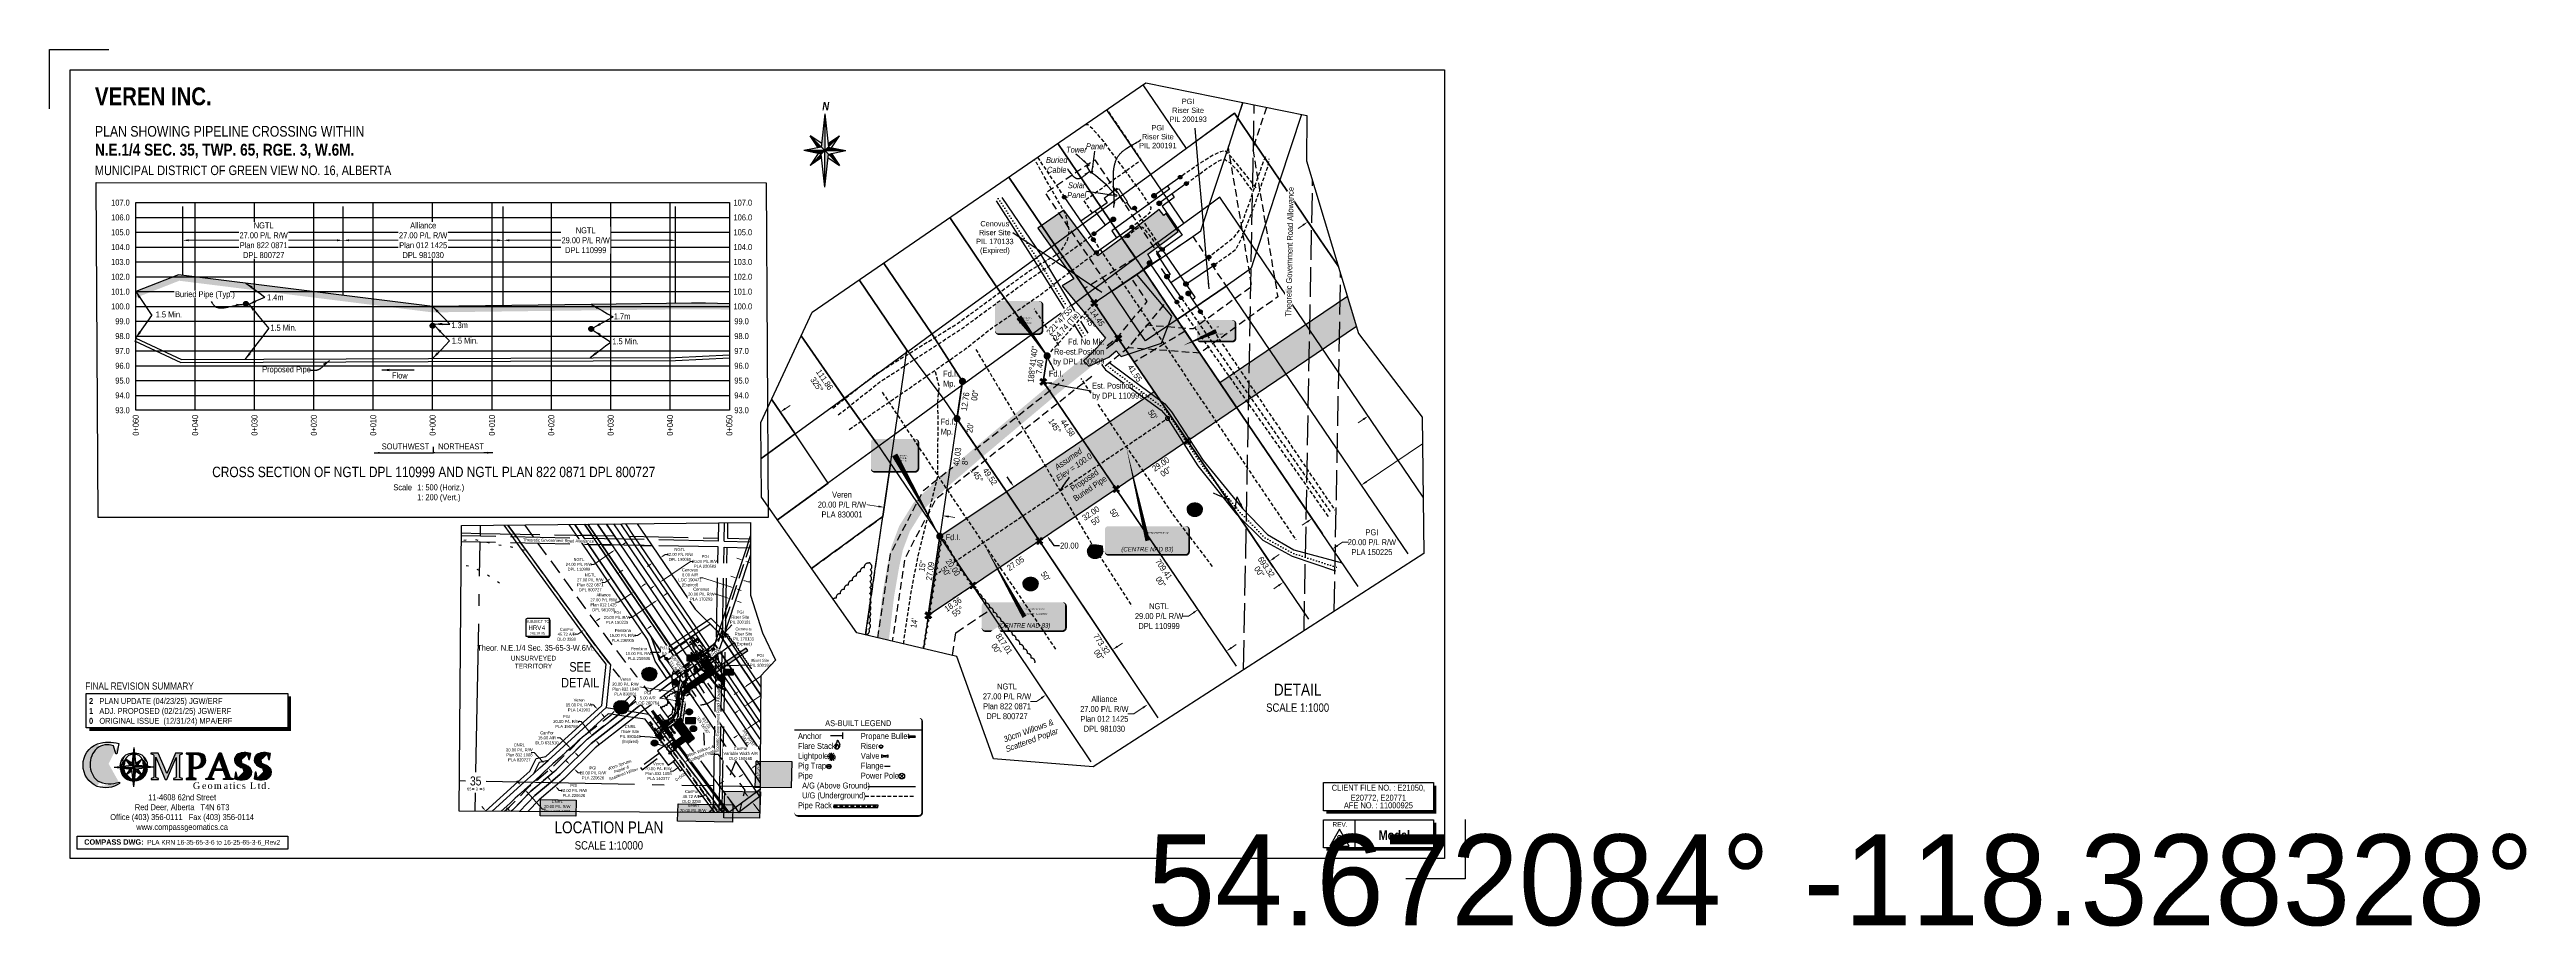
# Paper-space layout 'XING #1' of a CAD drawing. Extents: x -2577 to 1594, y 460 to 1938.
# The model-space entities are those that its viewports show. They can reach past a viewport. Long polylines and large blocks are cut down to what shows.
import ezdxf
from ezdxf.enums import TextEntityAlignment as Align

# ---------------------------------------------------------------- set-up
doc = ezdxf.new("R2018")
doc.units = 0
doc.header["$LTSCALE"] = 5
doc.header["$PDSIZE"] = 0.5
for name, pattern in [('0', [1, 1, 0]), ('DASHED', [19.05, 12.7, -6.35]), ('DASHED4', [1.875, 1.25, -0.625]), ('foc-ACCESSROAD', [3.75, 2.5, -1.25]), ('foc-QUARTERLINE', [33, 25, -3, 2, -3]), ('foc-TIELINE', [1.875, 1.25, -0.625]), ('foc-TOPO', [1, 0.2, -0.8]), ('foc-TRAV', [1.875, 1.25, -0.625]), ('foc-UNSURVEYED', [12.5, 10, -2.5]), ('foc-WHEELTRACKS', [2, 0.4, -1.6]), ('HIDDEN2', [4.7625, 3.175, -1.5875]), ('POWERLINE5', [7.8, 2.4, -0.6, 0.6, -0.6, 0.6, -0.6, 2.4]), ('UG_PIPE', [1.875, 1.25, -0.625])]:
    doc.linetypes.add(name, pattern=pattern)
doc.layers.get('Defpoints').update_dxf_attribs({"color": 9})
for name, color, linetype in [('10', 1, 'Continuous'), ('40', 2, 'Continuous'), ('9', 3, 'Continuous'), ('AS-CABLE', 224, 'foc-CABLE'), ('AS-FENCE', 48, 'foc-FENCE'), ('AS-PIPE-UG', 44, 'UG_PIPE'), ('AS-PIPE-UG-T', 44, 'Continuous'), ('AS-PIPE-UG_1', 44, 'UG_PIPE'), ('AS-POWER-EXISTING', 72, 'POWERLINE5'), ('AS-ROADS', 254, 'Continuous'), ('AS-SYMBOL', 7, 'Continuous'), ('AS-UNDERLAY-H', 141, 'Continuous'), ('C-RW', 13, 'Continuous'), ('C-SYMBOL', 7, 'Continuous'), ('CG-LOGO', 7, 'Continuous'), ('CG-NORTH', 7, 'Continuous'), ('CG-NOTES', 7, 'Continuous'), ('CTW', 7, 'Continuous'), ('DETAIL-T', 7, 'Continuous'), ('F-AR', 190, 'foc-ACCESSROAD'), ('F-RW', 190, 'Continuous'), ('F-WS', 190, 'foc-ACCESSROAD'), ('L-BD', 7, 'Continuous'), ('L-DETAIL-T', 3, 'Continuous'), ('L-MON', 1, 'Continuous'), ('L-MON-T', 1, 'Continuous'), ('L-QSEC', 8, 'foc-QUARTERLINE'), ('L-ROAD-T', 7, 'Continuous'), ('L-SECLBL', 7, 'Continuous'), ('L-TIE', 7, 'foc-TIELINE'), ('L-UNS-T', 3, 'Continuous'), ('L-USEC', 7, 'foc-UNSURVEYED'), ('P-CROSSINGS', 250, 'Continuous'), ('P-CROSSINGS-GRID', 8, 'Continuous'), ('P-CROSSINGS-GROUND', 48, 'foc-TOPO'), ('P-CROSSINGS-LINE', 3, 'Continuous'), ('P-ELEVATION', 7, 'Continuous'), ('P-PROPOSED', 10, 'Continuous'), ('P-PROPOSED-H', 21, 'Continuous'), ('P-TEMP-BLOCKS', 250, 'Continuous'), ('P-TEMP-H', 41, 'Continuous'), ('P-TEMP_WORKSPACE', 46, 'Continuous'), ('P-TRAV', 4, 'foc-TRAV'), ('P-TXT', 4, 'Continuous'), ('S-T7', 7, 'Continuous'), ('T-BUSH', 110, '0'), ('T-BUSH-T', 110, 'Continuous'), ('T-EXISTING RTF', 220, 'HIDDEN2'), ('T-GENERAL', 48, 'foc-TOPO'), ('T-SLOPE', 48, 'Continuous'), ('T-TIE', 201, 'foc-TIELINE'), ('T-WATER-P3', 160, 'foc-WHEELTRACKS')]:
    doc.layers.add(name, color=color, linetype=linetype)
for name, color, linetype, lineweight in [('AS-GENERAL', 48, 'Continuous', 18), ('C-RW-T', 13, 'Continuous', 9), ('F-AR-T', 190, 'Continuous', 9), ('F-RW-T', 190, 'Continuous', 9), ('F-WS-T', 190, 'Continuous', 9), ('T-TEXT', 48, 'Continuous', 18), ('T-TIE-T', 201, 'Continuous', 18)]:
    doc.layers.add(name, color=color, linetype=linetype, lineweight=lineweight)
for name, color, linetype, true_color in [('AS-PIPE-AG', 7, 'Continuous', 0x7d00fa), ('AS-PIPE-RACK', 7, 'Continuous', 0xc48aff), ('P-100m WELL BORE BUFFER', 7, 'Continuous', 0xf5ffd6)]:
    doc.layers.add(name, color=color, linetype=linetype, true_color=true_color)
doc.styles.add('140', font='ARIALN.TTF', dxfattribs={"height": 15})
doc.styles.add('175L', font='ARIALN.TTF', dxfattribs={"height": 20})
doc.styles.add('80', font='ARIALN.TTF', dxfattribs={"height": 10})
doc.styles.add('80CG', font='ARIALN.TTF', dxfattribs={"height": 10})
doc.styles.add('80L', font='ARIALN.TTF', dxfattribs={"height": 10})
doc.styles.add('80LS', font='ARIALNI.TTF', dxfattribs={"height": 10})
doc.styles.add('Crossing', font='ARIALN.TTF', dxfattribs={"height": 10})
doc.styles.add('foc-LtypeFont', font='ARIALN.TTF', dxfattribs={"height": 7.35})
doc.styles.add('HRV', font='ARIALN.TTF', dxfattribs={"height": 3})
doc.styles.add('SIMPLEX', font='ARIALN.TTF')
doc.styles.get("Standard").update_dxf_attribs({"font": 'ARIALN.TTF'})
doc.linetypes.add('foc-CABLE', pattern='A,2,-1,["C",foc-LtypeFont,S=0.2,R=0,X=-0.625,Y=-0.75],-1.24,8', length=12.24)
doc.linetypes.add('foc-FENCE', pattern='A,10,-1,["X",foc-LtypeFont,S=0.2,R=0,X=-0.625,Y=-0.75],-1.24', length=12.24)
doc.dimstyles.new('COMPASS', dxfattribs={"dimscale": 5, "dimtxt": 10, "dimasz": 2.5, "dimexe": 0.2, "dimexo": 0.0625, "dimgap": 0.5, "dimtad": 0, "dimtih": 1, "dimtoh": 1, "dimzin": 0, "dimdsep": 46, "dimtxsty": '80', "dimcen": 0.1, "dimse1": 1, "dimse2": 1, "dimclrd": 256, "dimclrt": 256, "dimaunit": 1, "dimadec": 4, "dimazin": 0, "dimtfac": 0.06, "dimtofl": 0, "dimtmove": 0, "dimatfit": 1, "dimfxl": 0.2, "dimtolj": 1, "dimtzin": 0, "dimlwd": -1, "dimarcsym": 0})
doc.dimstyles.new('Compass 5 000', dxfattribs={"dimscale": 5, "dimtxt": 9, "dimasz": 2, "dimexe": 0.2, "dimexo": 0.0625, "dimgap": 0.5, "dimtad": 0, "dimtih": 1, "dimtoh": 1, "dimzin": 0, "dimdsep": 46, "dimtxsty": '80CG', "dimcen": 0.1, "dimse1": 1, "dimse2": 1, "dimclrd": 256, "dimclrt": 256, "dimaunit": 1, "dimadec": 4, "dimazin": 0, "dimtfac": 0.06, "dimtofl": 0, "dimtmove": 0, "dimatfit": 1, "dimfxl": 0.2, "dimtolj": 1, "dimtzin": 0, "dimlwd": -1, "dimarcsym": 0})

# ---------------------------------------------------------------- blocks, each defined once
blk = doc.blocks.new('*U221')
for p, q in [((-2283.6, 1297), (-2283.6, 1297)), ((100, -100), (100, -100))]:
    blk.add_line(p, q)
at = {"color": 2}
blk.add_lwpolyline([(-2248.9, 1263), (65.3, 1263), (65.3, -66), (-2248.9, -66)], close=True, dxfattribs=at)
at = {"layer": 'Defpoints', "ltscale": 5}
for p, q in [((-2283.6, 1297), (-2183.6, 1297)), ((-2283.6, 1197), (-2283.6, 1297)), ((100, 0), (100, -100)), ((100, -100), (0, -100))]:
    blk.add_line(p, q, dxfattribs=at)
blk = doc.blocks.new('cg-north')
at = {"linetype": 'Continuous'}
for points in [[(-0.3, 62), (-6.2, 6), (-0.3, 0.1)], [(-0.3, 0.1), (-35.5, 0.1), (-6.2, -5.8)], [(-25.2, 25), (-11.6, 4.9), (-6.2, 6)], [(5.6, 6), (-0.3, 0.1), (34.9, 0.1)], [(5.6, -5.8), (-0.3, 0.1), (-0.3, -61.7)], [(24.6, 25), (5, 11.8), (5.6, 6)], [(-5.6, -11.5), (-6.2, -5.8), (-25.2, -24.8)], [(11, -4.7), (5.6, -5.8), (24.6, -24.8)]]:
    blk.add_hatch(color=14, dxfattribs=at).paths.add_polyline_path(points)
at = {"color": 14, "linetype": 'Continuous'}
for p, q in [((-0.3, 62), (-6.2, 6)), ((-0.3, 62), (-0.3, 0.1)), ((-0.3, 62), (5.6, 6)), ((-6.2, 6), (-35.5, 0.1)), ((-0.3, 0.1), (-35.5, 0.1)), ((-6.2, -5.8), (-35.5, 0.1)), ((-0.3, 0.1), (-25.2, 25)), ((-11.6, 4.9), (-25.2, 25)), ((-5.6, 11.8), (-25.2, 25)), ((-0.3, 0.1), (-25.2, -24.8)), ((-0.3, 0.1), (24.6, 25)), ((-0.3, 0.1), (24.6, -24.8)), ((-0.3, -61.7), (-0.3, 0.1)), ((-0.3, 0.1), (34.9, 0.1)), ((5, 11.8), (24.6, 25)), ((5.6, 6), (34.9, 0.1)), ((5.6, -5.8), (34.9, 0.1)), ((11, 4.9), (24.6, 25)), ((-11.6, -4.7), (-25.2, -24.8)), ((-5.6, -11.5), (-25.2, -24.8)), ((-0.3, -61.7), (-6.2, -5.8)), ((-0.3, -61.7), (5.6, -5.8)), ((5, -11.5), (24.6, -24.8)), ((10.9, -4.5), (11, -4.7)), ((11, -4.7), (24.6, -24.8))]:
    blk.add_line(p, q, dxfattribs=at)
at = {"color": 14, "linetype": 'Continuous', "insert": (-10.2, 82), "char_height": 14, "width": 22.782, "attachment_point": 1, "style": '80CG'}
blk.add_mtext('\\pxqc;{\\fArial Narrow|b1|i1|c0|p34;N}', dxfattribs=at)
blk = doc.blocks.new('c_logo')
h = blk.add_hatch(color=256)
edge = h.paths.add_edge_path()
edge.add_arc((-141.8, -18.9), 63, 74.1661, 107.5113, ccw=False)
edge.add_line((-124.6, 41.7), (-127.8, 24.4))
edge.add_line((-127.8, 24.4), (-129.9, 24.3))
edge.add_line((-129.9, 24.3), (-133.7, 38))
edge.add_arc((-143.5, 10.5), 29.1, 70.3832, 129.1598)
edge.add_arc((-136.2, 6.6), 36.9, 134.0613, 228.3206)
edge.add_arc((-139.8, 16.8), 43.2, 241.0325, 291.7344)
edge.add_line((-123.8, -23.3), (-123.3, -25.7))
edge.add_arc((-147.3, 10.4), 43.4, 251.5179, 303.5841, ccw=False)
edge.add_arc((-146.1, 5.2), 38.8, 112.1026, 247.4698, ccw=False)
at = {"linetype": 'Continuous'}
for points in [[(-99.4, 1.7), (-132.4, 1.7), (-102.5, -1.4)], [(-112.7, 15), (-105.6, 4.5), (-102.5, 4.9)], [(-99.4, 34.7), (-102.5, 4.9), (-99.4, 1.7)], [(-96.3, 4.9), (-99.4, 1.7), (-66.4, 1.7)], [(-96.3, -1.4), (-99.4, 1.7), (-99.4, -31.3)], [(-86.1, 15), (-96.6, 7.9), (-96.3, 4.9)], [(-102.2, -4.5), (-102.5, -1.4), (-112.7, -11.6)], [(-93.2, -1.1), (-96.3, -1.4), (-86.1, -11.6)]]:
    blk.add_hatch(color=14, dxfattribs=at).paths.add_polyline_path(points)
h = blk.add_hatch(color=256)
edge = h.paths.add_edge_path()
edge.add_arc((-89, 1.8), 33.4, 166.6682, 175.6601, ccw=False)
edge.add_arc((-102.3, 5.6), 19.6, 121.6531, 168.6953, ccw=False)
edge.add_arc((-99.6, 0.9), 25, 95.0736, 121.1383, ccw=False)
edge.add_line((-101.8, 25.8), (-102.1, 23.3))
edge.add_arc((-99.9, 6.4), 17.1, 97.444, 127.0912)
edge.add_arc((-98.7, 8.4), 16.4, 134.7148, 171.0442)
edge.add_arc((-73.8, 3.2), 41.8, 169.3159, 177.5034)
edge.add_line((-115.5, 5), (-122.3, 4.3))
h = blk.add_hatch(color=256)
edge = h.paths.add_edge_path()
edge.add_arc((-99.1, 0.9), 25, 58.8617, 85.0803, ccw=False)
edge.add_arc((-96.4, 5.6), 19.6, 11.3047, 58.3469, ccw=False)
edge.add_arc((-109.7, 1.8), 33.4, 4.3278, 13.3318, ccw=False)
edge.add_line((-76.4, 4.3), (-83.2, 5))
edge.add_arc((-124.9, 3.2), 41.8, 2.487, 10.6841)
edge.add_arc((-100.1, 8.4), 16.4, 8.9558, 45.2852)
edge.add_arc((-98.8, 6.4), 17.1, 52.9088, 82.7833)
edge.add_line((-96.7, 23.3), (-97, 25.8))
h = blk.add_hatch(color=256)
edge = h.paths.add_edge_path()
edge.add_line((-48.6, 2.5), (-58.3, 25.6))
edge.add_line((-58.3, 25.6), (-70.6, 25.6))
edge.add_line((-70.6, 25.6), (-70.6, 24.2))
edge.add_line((-70.6, 24.2), (-66.8, 23))
edge.add_arc((-67.2, 21.6), 1.5, 0, 72.6157, ccw=False)
edge.add_line((-65.7, 21.6), (-65.7, 2.5))
edge.add_line((-65.7, 2.5), (-65.7, -14.9))
edge.add_arc((-67.2, -14.9), 1.5, -73.424, 0, ccw=False)
edge.add_line((-66.8, -16.3), (-70.5, -17.4))
edge.add_line((-70.5, -17.4), (-70.5, -18.9))
edge.add_line((-70.5, -18.9), (-57.6, -18.9))
edge.add_line((-57.6, -18.9), (-57.6, -17.5))
edge.add_line((-57.6, -17.5), (-61.1, -16.4))
edge.add_arc((-60.6, -15), 1.5, 180, 252.4646, ccw=False)
edge.add_line((-62.1, -15), (-62.1, 2.5))
edge.add_line((-62.1, 2.5), (-62.1, 18.4))
edge.add_line((-62.1, 18.4), (-46.4, -18.9))
edge.add_line((-46.4, -18.9), (-44.1, -18.9))
edge.add_line((-44.1, -18.9), (-35, 2.5))
edge.add_line((-35, 2.5), (-28.3, 18.3))
edge.add_line((-28.3, 18.3), (-28.3, 2.5))
edge.add_line((-28.3, 2.5), (-28.3, -15))
edge.add_arc((-29.8, -15), 1.5, -73.424, 0, ccw=False)
edge.add_line((-29.4, -16.4), (-32.7, -17.4))
edge.add_line((-32.7, -17.4), (-32.7, -18.9))
edge.add_line((-32.7, -18.9), (-17.3, -18.9))
edge.add_line((-17.3, -18.9), (-17.3, -17.5))
edge.add_line((-17.3, -17.5), (-21, -16.3))
edge.add_arc((-20.5, -14.9), 1.5, 180, 252.4646, ccw=False)
edge.add_line((-22, -14.9), (-22, 2.5))
edge.add_line((-22, 2.5), (-22, 21.7))
edge.add_arc((-20.5, 21.7), 1.5, 107.3843, 180, ccw=False)
edge.add_line((-21, 23.1), (-17.4, 24.2))
edge.add_line((-17.4, 24.2), (-17.4, 25.6))
edge.add_line((-17.4, 25.6), (-29.1, 25.6))
edge.add_line((-29.1, 25.6), (-38.8, 2.5))
edge.add_line((-38.8, 2.5), (-43.7, -9.1))
edge.add_line((-43.7, -9.1), (-48.6, 2.5))
h = blk.add_hatch(color=256)
h.paths.add_polyline_path([(7.6, 25.6), (-11.1, 25.6), (-11.1, 24.2), (-7.3, 23, -0.326805), (-6.3, 21.6), (-6.3, -14.9, -0.331803), (-7.4, -16.3), (-11.1, -17.4), (-11.1, -18.9), (5.3, -18.9), (5.3, -17.5), (1, -16.2, -0.327162), (0, -14.7), (0, 0, 0.135693), (12.6, 1, 0.518306), (18.8, 21.8, 0.201798)])
h.paths.add_polyline_path([(0, 22.9, -0.05909), (7.3, 22.8, -0.236459), (13.3, 18.7, -0.297964), (11.9, 5.1, -0.269959), (0.5, 2.5, -0.011455), (0, 2.6)], flags=16)
h = blk.add_hatch(color=256)
h.paths.add_polyline_path([(47.4, 26.1), (44.1, 25.8), (34.4, 2.5), (27.1, -15, -0.225541), (25.7, -16.2), (21.8, -17.4), (21.8, -18.9), (34.7, -18.9), (35.3, -18.9), (35.3, -17.5), (32.4, -16.6, -0.43446), (31.4, -14.6), (35.8, -3.6), (51.8, -3.6), (55.7, -14.5, -0.430441), (54.7, -16.5), (51.5, -17.4), (51.5, -18.9), (67.8, -18.9), (67.8, -17.5), (63.9, -16.3, -0.232291), (62.4, -14.9), (56.1, 2.5)])
h.paths.add_polyline_path([(44.1, 17.7), (49.6, 2.5), (50.9, -1.1), (36.8, -1.1), (38.2, 2.5)], flags=16)
h = blk.add_hatch(color=256)
edge = h.paths.add_edge_path()
edge.add_arc((103.3, 50.8), 54.1, 243.1997, 248.1345)
edge.add_arc((69.9, -30.2), 33.5, 55.7647, 66.7239, ccw=False)
edge.add_arc((84.5, -9), 7.7, -65.6478, 57.1428, ccw=False)
edge.add_arc((81.8, 0.7), 17.7, 248.3428, 289.4425, ccw=False)
edge.add_line((75.3, -15.8), (73.1, -6.7))
edge.add_line((73.1, -6.7), (71.7, -6.9))
edge.add_line((71.7, -6.9), (70.1, -17.8))
edge.add_arc((81.2, 14.2), 33.9, 250.8905, 281.4155)
edge.add_arc((84.6, -3.1), 16.2, 281.7683, 321.9948)
edge.add_arc((87.3, -7), 11.8, 328.8789, 398.35)
edge.add_arc((79.7, -17.6), 24.7, 46.7096, 54.4302)
edge.add_arc((79.7, -17.6), 24.7, 54.4302, 70.3091)
edge.add_arc((139.4, 119.6), 125, 243.6166, 245.7228, ccw=False)
edge.add_arc((89.5, 20.6), 14.2, 223.2297, 246.3738, ccw=False)
edge.add_arc((84.7, 16.1), 7.62, 121.2723, 223.353, ccw=False)
edge.add_arc((86.6, 7.5), 16.2, 69.6826, 111.1397, ccw=False)
edge.add_line((92.2, 22.7), (94.3, 14.7))
edge.add_line((94.3, 14.7), (95.6, 14.9))
edge.add_line((95.6, 14.9), (97.6, 24.9))
edge.add_arc((87.2, -14.4), 40.7, 75.2956, 91.6843)
edge.add_arc((86, 5.6), 20.7, 89.7518, 117.221)
edge.add_arc((80.5, 14.4), 10.4, 112.8657, 186.9967)
edge.add_arc((81.9, 14.2), 11.8, 185.0082, 240.0685)
edge.add_arc((103.3, 50.8), 54.1, 239.829, 243.1997)
h = blk.add_hatch(color=256)
edge = h.paths.add_edge_path()
edge.add_arc((136.5, 50.8), 54.1, 243.1997, 248.1345)
edge.add_arc((103.1, -30.2), 33.5, 55.7647, 66.7239, ccw=False)
edge.add_arc((117.7, -9), 7.7, -65.6478, 57.1428, ccw=False)
edge.add_arc((115, 0.7), 17.7, 248.3428, 289.4425, ccw=False)
edge.add_line((108.5, -15.8), (106.3, -6.7))
edge.add_line((106.3, -6.7), (104.8, -6.9))
edge.add_line((104.8, -6.9), (103.3, -17.8))
edge.add_arc((114.4, 14.2), 33.9, 250.8905, 281.4155)
edge.add_arc((117.8, -3.1), 16.2, 281.7683, 321.9948)
edge.add_arc((120.5, -7), 11.8, 328.8789, 398.35)
edge.add_arc((112.8, -17.6), 24.7, 46.7096, 54.4302)
edge.add_arc((112.8, -17.6), 24.7, 54.4302, 70.3091)
edge.add_arc((172.5, 119.6), 125, 243.6166, 245.7228, ccw=False)
edge.add_arc((122.7, 20.6), 14.2, 223.2297, 246.3738, ccw=False)
edge.add_arc((117.9, 16.1), 7.62, 121.2723, 223.353, ccw=False)
edge.add_arc((119.8, 7.5), 16.2, 69.6826, 111.1397, ccw=False)
edge.add_line((125.4, 22.7), (127.5, 14.7))
edge.add_line((127.5, 14.7), (128.8, 14.9))
edge.add_line((128.8, 14.9), (130.8, 24.9))
edge.add_arc((120.4, -14.4), 40.7, 75.2956, 91.6843)
edge.add_arc((119.2, 5.6), 20.7, 89.7518, 117.221)
edge.add_arc((113.7, 14.4), 10.4, 112.8657, 186.9967)
edge.add_arc((115.1, 14.2), 11.8, 185.0082, 240.0685)
edge.add_arc((136.5, 50.8), 54.1, 239.829, 243.1997)
h = blk.add_hatch(color=256)
edge = h.paths.add_edge_path()
edge.add_arc((-89, 3), 33.4, 186.7164, 193.3318)
edge.add_arc((-102.3, -0.8), 19.6, 191.3047, 238.3469)
edge.add_arc((-99.6, 3.9), 25, 238.8617, 264.5936)
edge.add_line((-102, -21), (-102.2, -18.5))
edge.add_arc((-99.9, -1.6), 17.1, 232.9088, 262.0641, ccw=False)
edge.add_arc((-98.7, -3.6), 16.4, 188.9558, 225.2852, ccw=False)
edge.add_arc((-73.8, 1.6), 41.8, 184.3813, 190.6841, ccw=False)
edge.add_line((-115.5, -1.6), (-122.2, -0.9))
h = blk.add_hatch(color=256)
edge = h.paths.add_edge_path()
edge.add_arc((-124.9, 1.6), 41.8, 349.3159, 355.6284, ccw=False)
edge.add_arc((-100.1, -3.6), 16.4, 314.7148, 351.0442, ccw=False)
edge.add_arc((-98.8, -1.6), 17.1, 277.7082, 307.0912, ccw=False)
edge.add_line((-96.5, -18.5), (-96.8, -21))
edge.add_arc((-99.1, 3.9), 25, 275.2524, 301.1383)
edge.add_arc((-96.4, -0.8), 19.6, 301.6531, 348.6953)
edge.add_arc((-109.7, 3), 33.4, 346.6682, 353.2958)
edge.add_line((-76.6, -0.9), (-83.3, -1.6))
at = {"color": 14, "linetype": 'Continuous'}
for p, q in [((-132.4, 1.7), (-102.5, 4.9)), ((-132.4, 1.7), (-102.5, -1.4)), ((-132.4, 1.7), (-99.4, 1.7)), ((-99.4, 1.7), (-112.7, 15)), ((-105.6, 4.5), (-112.7, 15)), ((-102.2, 7.9), (-112.7, 15)), ((-99.4, 1.7), (-112.7, -11.6)), ((-99.4, 34.7), (-102.5, 4.9)), ((-99.4, 34.7), (-99.4, 1.7)), ((-99.4, 34.7), (-96.3, 4.9)), ((-99.4, 1.7), (-86.1, 15)), ((-66.4, 1.7), (-99.4, 1.7)), ((-99.4, 1.7), (-86.1, -11.6)), ((-99.4, -31.3), (-99.4, 1.7)), ((-96.6, 7.9), (-86.1, 15)), ((-66.4, 1.7), (-96.3, 4.9)), ((-66.4, 1.7), (-96.3, -1.4)), ((-93.2, 4.5), (-86.1, 15)), ((-105.6, -1.1), (-112.7, -11.6)), ((-102.2, -4.5), (-112.7, -11.6)), ((-99.4, -31.3), (-102.5, -1.4)), ((-99.4, -31.3), (-96.3, -1.4)), ((-96.6, -4.5), (-86.1, -11.6)), ((-93.2, -1.1), (-86.1, -11.6))]:
    blk.add_line(p, q, dxfattribs=at)
at = {"flags": 128}
for points in [[(-160.8, 41.1, -0.146532), (-124.6, 41.7), (-127.8, 24.4), (-129.9, 24.3), (-133.7, 38, 0.262236), (-161.9, 33.1, 0.436158), (-160.8, -21, 0.22491), (-123.8, -23.3), (-123.3, -25.7, -0.231173), (-161, -30.7, -0.670499)], [(-122.3, 4.3, -0.039254), (-121.5, 9.5, -0.208192), (-112.6, 22.3, -0.114221), (-101.8, 25.8), (-102.1, 23.3, 0.130087), (-110.2, 20, 0.159858), (-114.8, 10.9, 0.03574), (-115.5, 5)], [(-97, 25.8, -0.114902), (-86.2, 22.3, -0.208192), (-77.2, 9.5, -0.039307), (-76.4, 4.3), (-83.2, 5, 0.035782), (-83.9, 10.9, 0.159858), (-88.5, 20, 0.131095), (-96.7, 23.3)], [(-48.6, 2.5), (-58.3, 25.6), (-70.6, 25.6), (-70.6, 24.2), (-66.8, 23, -0.327892), (-65.7, 21.6), (-65.7, 2.5), (-65.7, -14.9, -0.331803), (-66.8, -16.3), (-70.5, -17.4), (-70.5, -18.9), (-57.6, -18.9), (-57.6, -17.5), (-61.1, -16.4, -0.327162), (-62.1, -15), (-62.1, 2.5), (-62.1, 18.4), (-46.4, -18.9), (-44.1, -18.9), (-35, 2.5), (-28.3, 18.3), (-28.3, 2.5), (-28.3, -15, -0.331803), (-29.4, -16.4), (-32.7, -17.4), (-32.7, -18.9), (-17.3, -18.9), (-17.3, -17.5), (-21, -16.3, -0.327162), (-22, -14.9), (-22, 2.5), (-22, 21.7, -0.327892), (-21, 23.1), (-17.4, 24.2), (-17.4, 25.6), (-29.1, 25.6), (-38.8, 2.5), (-43.7, -9.1)], [(78.9, 2.5, 0.021535), (83.1, 0.5, -0.047855), (88.7, -2.5, -0.593701), (87.7, -16, -0.181278), (75.3, -15.8), (73.1, -6.7), (71.7, -6.9), (70.1, -17.8, 0.133984), (87.9, -19, 0.177346), (97.4, -13.1, 0.312763), (96.6, 0.4, 0.0337), (94, 2.5, 0.069396), (88, 5.6, -0.00919), (83.8, 7.6, -0.10133), (79.2, 10.9, -0.477408), (80.8, 22.6, -0.18289), (92.2, 22.7), (94.3, 14.7), (95.6, 14.9), (97.6, 24.9, 0.071631), (86.1, 26.3, 0.120434), (76.5, 24, 0.335231), (70.2, 13.1, 0.244978), (76.1, 4, 0.014709)], [(112.1, 2.5, 0.021535), (116.3, 0.5, -0.047855), (121.9, -2.5, -0.593701), (120.9, -16, -0.181278), (108.5, -15.8), (106.3, -6.7), (104.8, -6.9), (103.3, -17.8, 0.133984), (121.1, -19, 0.177346), (130.6, -13.1, 0.312763), (129.8, 0.4, 0.0337), (127.2, 2.5, 0.069396), (121.2, 5.6, -0.00919), (117, 7.6, -0.10133), (112.4, 10.9, -0.477408), (113.9, 22.6, -0.18289), (125.4, 22.7), (127.5, 14.7), (128.8, 14.9), (130.8, 24.9, 0.071631), (119.2, 26.3, 0.120434), (109.7, 24, 0.335231), (103.4, 13.1, 0.244978), (109.3, 4, 0.014709)], [(-122.2, -0.9, 0.028873), (-121.5, -4.7, 0.208192), (-112.6, -17.5, 0.11275), (-102, -21), (-102.2, -18.5, -0.127905), (-110.2, -15.2, -0.159858), (-114.8, -6.1, -0.027508), (-115.5, -1.6)], [(-83.3, -1.6, -0.02755), (-83.9, -6.1, -0.159858), (-88.5, -15.2, -0.128915), (-96.5, -18.5), (-96.8, -21, 0.113431), (-86.2, -17.5, 0.208192), (-77.2, -4.7, 0.028926), (-76.6, -0.9)]]:
    blk.add_lwpolyline(points, format="xyb", close=True, dxfattribs=at)
for points in [[(-11.1, -18.9), (5.3, -18.9), (5.3, -17.5), (1, -16.2, -0.327162), (0, -14.7), (0, 0, 0.135693), (12.6, 1, 0.518306), (18.8, 21.8, 0.201798), (7.6, 25.6), (-11.1, 25.6), (-11.1, 24.2), (-7.3, 23, -0.326805), (-6.3, 21.6), (-6.3, -14.9, -0.331803), (-7.4, -16.3), (-11.1, -17.4), (-11.1, -18.9), (1.8, -18.9)], [(0.5, 2.5, 0.269959), (11.9, 5.1, 0.297964), (13.3, 18.7, 0.236459), (7.3, 22.8, 0.05909), (0, 22.9), (0, 2.6, 0.011455), (0.5, 2.5, 0.011455)], [(34.7, -18.9), (21.8, -18.9), (21.8, -17.4), (25.7, -16.2, 0.225541), (27.1, -15), (34.4, 2.5), (44.1, 25.8), (47.4, 26.1), (56.1, 2.5), (62.4, -14.9, 0.232291), (63.9, -16.3), (67.8, -17.5), (67.8, -18.9), (51.5, -18.9), (51.5, -17.4), (54.7, -16.5, 0.430441), (55.7, -14.5), (51.8, -3.6), (35.8, -3.6), (31.4, -14.6, 0.43446), (32.4, -16.6), (35.3, -17.5), (35.3, -18.9), (21.8, -18.9)]]:
    blk.add_lwpolyline(points, format="xyb", dxfattribs=at)
blk.add_lwpolyline([(50.9, -1.1), (49.6, 2.5), (44.1, 17.7), (38.2, 2.5), (36.8, -1.1)], close=True, dxfattribs=at)
at = {"insert": (0, -23.7), "char_height": 11.25, "width": 132.416, "attachment_point": 1, "style": '80CG'}
blk.add_mtext('{\\fBook Antiqua|b0|i0|c0|p18;\\T1.25;Geomatics Ltd.}', dxfattribs=at)
blk = doc.blocks.new('blk_rev_page')
blk.add_line((-56.6, 26), (-56.6, -21.3))
at = {"color": 5, "flags": 128}
blk.add_lwpolyline([(-82.4, 10.1), (-98.9, -18.5), (-65.9, -18.5)], close=True, dxfattribs=at)
at = {"layer": 'CG-NOTES', "flags": 128}
blk.add_lwpolyline([(-109.5, -21.3), (-109.5, 26), (75.9, 26), (75.9, -21.3)], close=True, dxfattribs=at)
at = {"layer": 'CG-NOTES', "const_width": 5, "flags": 128}
blk.add_lwpolyline([(78.4, 21), (78.4, -23.8), (-104.5, -23.8)], dxfattribs=at)
at = {"attachment_point": 1}
for s, width, insert, char_height, style in [('\\pxqc;REV.', 28.288, (-95.7, 22), 8, '80L'), ('\\pxqc;{\\C14;2}', 24.893, (-95, 0), 16, '80')]:
    blk.add_mtext_dynamic_manual_height_columns(s, width=width, gutter_width=45, heights=[0], dxfattribs=dict(at, insert=insert, char_height=char_height, style=style))
at = {"layer": 'CG-NOTES', "linetype": 'Continuous', "insert": (9.9, -0.2), "char_height": 16, "attachment_point": 5, "style": '80CG'}
blk.add_mtext('\\pxqc;{\\fArial Narrow|b1|i0|c0|p34;\\C14;Model}', dxfattribs=at)
blk = doc.blocks.new('*U32')
at = {"layer": 'CG-NOTES'}
for p, q in [((-339.4, 0), (0, 0)), ((-339.4, -22.4), (-339.4, 0)), ((0, 0), (0, -22.4)), ((-339.4, -58.2), (-339.4, -22.4)), ((0, -22.4), (0, -58.2)), ((0, -58.2), (-339.4, -58.2))]:
    blk.add_line(p, q, dxfattribs=at)
at = {"layer": 'CG-NOTES', "const_width": 5, "flags": 128}
for points in [[(2.5, -22.5), (2.5, -60.7), (-334.4, -60.7)], [(2.5, -22.5), (2.5, -5)]]:
    blk.add_lwpolyline(points, dxfattribs=at)
at = {"insert": (-341.1, 18.5), "char_height": 12, "attachment_point": 1, "style": '80L'}
blk.add_mtext_dynamic_manual_height_columns('{\\C14;FINAL REVISION SUMMARY}', width=182.551, gutter_width=45, heights=[0], dxfattribs=at)
blk = doc.blocks.new('*U313')
at = {"layer": 'CG-NOTES'}
blk.add_blockref('*U32', (339.4, 58.2), dxfattribs=at)
at = {"layer": 'CG-NOTES', "insert": (4.6, 4), "char_height": 10, "attachment_point": 7, "style": '80'}
blk.add_mtext_dynamic_manual_height_columns('{\\fArial Narrow|b1|i0|c0|p34;\\C14;2   }PLAN UPDATE (04/23/25) JGW/ERF {\\fArial Narrow|b1|i0|c0|p34;\\C14;\\P1   }ADJ. PROPOSED{\\fArial Narrow|b1|i0|c0|p34;\\C14; }(02/21/25) JGW/ERF{\\fArial Narrow|b1|i0|c0|p34;\\C14; \\P0}   ORIGINAL ISSUE  (12/31/24) MPA/ERF ', width=331.161, gutter_width=45, heights=[0], dxfattribs=at)
blk = doc.blocks.new('as-built legend')
h = blk.add_hatch(color=13)
h.dxf.hatch_style = 1
edge = h.paths.add_edge_path()
edge.add_arc((-47.7, -0.3), 3.41, 0, 360)
blk.add_hatch(color=13).paths.add_polyline_path([(38.3, 16.1), (32.5, 16.1, 0.774597)])
at = {"layer": 'AS-SYMBOL'}
h = blk.add_hatch(color=13, dxfattribs=at)
h.dxf.hatch_style = 1
h.paths.add_polyline_path([(-52.7, -16.7, 1), (-54.9, -16.7, 1)])
h = blk.add_hatch(color=13, dxfattribs=at)
h.dxf.hatch_style = 1
h.paths.add_polyline_path([(-51.7, -16.7, 1), (-49.4, -16.7, 1)])
at = {"color": 1}
blk.add_line((-110.3, 45.3), (104.8, 45.3), dxfattribs=at)
at = {"color": 13}
for p, q in [((-51.4, 1.9), (-53.7, 3.1)), ((-49.8, 3.4), (-51.1, 5.7)), ((-47.7, 4), (-47.7, 6.6)), ((-45.5, 3.4), (-44.2, 5.7)), ((-44, 1.9), (-41.7, 3.1)), ((32.5, 16.1), (38.3, 16.1)), ((36.2, 2.8), (36.2, -1.6)), ((40.3, 1.2), (36.2, 2.8)), ((43.1, 1.2), (47.2, 2.8)), ((47.2, 2.8), (47.2, -1.6)), ((92.3, 34.7), (82.7, 34.7)), ((92.3, 32.3), (82.7, 32.3)), ((-52, -0.3), (-54.6, -0.3)), ((-51.4, -2.5), (-53.7, -3.8)), ((-49.8, -4), (-51.1, -6.3)), ((-47.7, -4.6), (-47.7, -7.2)), ((-45.5, -4), (-44.2, -6.3)), ((-44, -2.5), (-41.7, -3.8)), ((-43.4, -0.3), (-40.8, -0.3)), ((36.2, -1.6), (40.3, 0)), ((47.2, -1.6), (43.1, 0))]:
    blk.add_line(p, q, dxfattribs=at)
at = {"color": 1, "flags": 128}
blk.add_lwpolyline([(-104.3, -99.9, 3, 3, 0), (98.8, -99.9, 3, 3, 0.414214), (104.8, -93.9, 3, 3, 0), (104.8, 59.3, 3, 0, 0.414214), (98.8, 65.3, 0, 0, 0), (-104.3, 65.3, 0, 0, 0.414214), (-110.3, 59.3, 0, 0, 0), (-110.3, -93.9, 0, 3, 0.414214)], format="xyseb", close=True, dxfattribs=at)
at = {"color": 13, "flags": 128}
for points in [[(-37.6, 12.7), (-37.8, 12.6), (-38, 12.5), (-38.2, 12.4), (-38.5, 12.4), (-38.7, 12.4), (-38.9, 12.3), (-39.1, 12.4), (-39.4, 12.4), (-39.6, 12.4), (-39.8, 12.5), (-39.9, 12.6), (-40.1, 12.7), (-40.3, 12.9), (-40.4, 13.1), (-40.6, 13.3), (-40.7, 13.5), (-40.8, 13.7), (-41, 14), (-41.1, 14.3), (-41.2, 14.6), (-41.3, 15), (-41.3, 15.4), (-41.4, 15.8), (-41.4, 16.2), (-41.4, 16.6), (-41.3, 17.1), (-41.3, 17.6), (-41.2, 18.1), (-41.1, 18.6), (-40.9, 19.1), (-40.8, 19.6), (-40.6, 20), (-40.5, 20.4), (-40.3, 20.8), (-40.2, 21.2), (-40, 21.6), (-39.8, 22), (-39.6, 22.3), (-39.5, 22.7), (-39.3, 23), (-39.1, 23.4), (-39, 23.8), (-38.8, 24.1), (-38.6, 24.5), (-38.5, 24.9), (-38.4, 25.3), (-38.2, 25.7), (-38.1, 26.1), (-38.1, 26.4), (-38, 26.8), (-38, 27.1), (-37.9, 27.4), (-37.9, 27.7), (-37.9, 27.8), (-37.8, 28), (-37.8, 28), (-37.7, 28), (-37.6, 27.9), (-37.5, 27.7), (-37.3, 27.5), (-37.2, 27.3), (-37.1, 27), (-36.9, 26.7), (-36.8, 26.5), (-36.7, 26.2), (-36.6, 25.9), (-36.5, 25.7), (-36.3, 25.4), (-36.2, 25.2), (-36.1, 25), (-36, 24.7), (-35.8, 24.4), (-35.7, 24.2), (-35.5, 23.9), (-35.4, 23.6), (-35.2, 23.3), (-35.1, 23), (-34.9, 22.8), (-34.8, 22.5), (-34.7, 22.2), (-34.6, 22), (-34.4, 21.8), (-34.4, 21.5), (-34.3, 21.3), (-34.2, 21.1), (-34.2, 20.9), (-34.1, 20.7), (-34.1, 20.5), (-34.1, 20.3), (-34.1, 20.1), (-34.1, 19.9), (-34.2, 19.7), (-34.2, 19.5), (-34.2, 19.3), (-34.2, 19.1), (-34.3, 18.9), (-34.3, 18.6), (-34.3, 18.4), (-34.3, 18.2), (-34.4, 17.9), (-34.4, 17.7), (-34.4, 17.4), (-34.5, 17.2), (-34.5, 17), (-34.6, 16.7), (-34.7, 16.5), (-34.8, 16.3), (-35, 16.1), (-35.1, 15.8), (-35.2, 15.6), (-35.4, 15.4), (-35.5, 15.2), (-35.6, 15.1), (-35.7, 14.9), (-35.9, 14.7), (-36, 14.5), (-36.1, 14.4), (-36.2, 14.2), (-36.3, 14.1), (-36.4, 13.9), (-36.5, 13.7), (-36.7, 13.6), (-36.8, 13.4), (-36.9, 13.2), (-37.1, 13.1), (-37.2, 12.9), (-37.4, 12.8)], [(-38, 12.5), (-38.2, 12.5), (-38.3, 12.4), (-38.4, 12.4), (-38.5, 12.4), (-38.7, 12.4), (-38.8, 12.4), (-38.9, 12.4), (-39, 12.4), (-39.2, 12.4), (-39.3, 12.4), (-39.4, 12.5), (-39.5, 12.6), (-39.5, 12.7), (-39.6, 12.8), (-39.7, 12.9), (-39.8, 13), (-39.9, 13.1), (-39.9, 13.3), (-40, 13.4), (-40.1, 13.6), (-40.1, 13.8), (-40.1, 14), (-40.2, 14.3), (-40.2, 14.5), (-40.2, 14.8), (-40.1, 15), (-40.1, 15.3), (-40, 15.6), (-40, 15.9), (-39.9, 16.1), (-39.8, 16.4), (-39.8, 16.7), (-39.7, 16.9), (-39.6, 17.1), (-39.5, 17.3), (-39.4, 17.5), (-39.3, 17.7), (-39.2, 17.9), (-39.1, 18.1), (-39, 18.3), (-38.9, 18.5), (-38.8, 18.7), (-38.7, 19), (-38.6, 19.2), (-38.5, 19.4), (-38.5, 19.6), (-38.4, 19.8), (-38.4, 20), (-38.3, 20.2), (-38.3, 20.4), (-38.3, 20.6), (-38.2, 20.8), (-38.2, 20.9), (-38.2, 21), (-38.2, 21.1), (-38.1, 21.1), (-38.1, 21.1), (-38, 21.1), (-38, 21), (-37.9, 20.9), (-37.8, 20.7), (-37.8, 20.6), (-37.7, 20.4), (-37.6, 20.3), (-37.5, 20.1), (-37.5, 20), (-37.4, 19.8), (-37.3, 19.7), (-37.3, 19.6), (-37.2, 19.4), (-37.1, 19.3), (-37.1, 19.1), (-37, 19), (-36.9, 18.8), (-36.8, 18.7), (-36.7, 18.5), (-36.6, 18.3), (-36.6, 18.2), (-36.5, 18), (-36.4, 17.9), (-36.3, 17.8), (-36.3, 17.6), (-36.2, 17.5), (-36.2, 17.4), (-36.2, 17.3), (-36.1, 17.1), (-36.1, 17), (-36.1, 16.9), (-36.1, 16.8), (-36.1, 16.7), (-36.1, 16.6), (-36.1, 16.5), (-36.1, 16.4), (-36.2, 16.2), (-36.2, 16.1), (-36.2, 16), (-36.2, 15.9), (-36.2, 15.7), (-36.2, 15.6), (-36.2, 15.5), (-36.2, 15.3), (-36.3, 15.2), (-36.3, 15.1), (-36.3, 14.9), (-36.4, 14.8), (-36.4, 14.7), (-36.5, 14.6), (-36.6, 14.4), (-36.7, 14.3), (-36.7, 14.2), (-36.8, 14.1), (-36.9, 14), (-36.9, 13.9), (-37, 13.8), (-37.1, 13.7), (-37.1, 13.6), (-37.2, 13.5), (-37.3, 13.4), (-37.3, 13.3), (-37.4, 13.2), (-37.5, 13.1), (-37.5, 13), (-37.6, 12.9), (-37.7, 12.9), (-37.8, 12.8), (-37.8, 12.7), (-37.9, 12.6)]]:
    blk.add_lwpolyline(points, close=True, dxfattribs=at)
at = {"color": 13, "const_width": 2, "flags": 128}
blk.add_lwpolyline([(41.3, -16.2), (46.3, -16.2), (51.3, -16.2)], dxfattribs=at)
at = {"color": 13}
for centre, radius in [((-47.7, -0.3), 3.41), ((35.4, 16.9), 3), ((41.7, 0.6), 1.56), ((41.7, 0.6), 0.55)]:
    blk.add_circle(centre, radius, dxfattribs=at)
for centre, start, end in [((82.7, 33.5), 90, 270), ((92.3, 33.5), 270, 90)]:
    blk.add_arc(centre, 1.2, start, end, dxfattribs=at)
at = {"layer": 'AS-PIPE-AG', "flags": 128}
blk.add_lwpolyline([(13.4, -50.2), (93.4, -50.2)], dxfattribs=at)
at = {"layer": 'AS-PIPE-RACK', "linetype": 'Continuous'}
for p, q in [((-44, -80.9), (-44, -83.4)), ((-44, -80.9), (29.9, -80.9)), ((29.9, -80.9), (29.9, -83.4)), ((-44, -85.9), (-44, -83.4)), ((-44, -85.9), (29.9, -85.9)), ((29.9, -85.9), (29.9, -83.4))]:
    blk.add_line(p, q, dxfattribs=at)
at = {"layer": 'AS-PIPE-RACK', "linetype": 'DASHED4'}
for p, q in [((-44, -82.4), (29.9, -82.4)), ((-44, -84.4), (29.9, -84.4))]:
    blk.add_line(p, q, dxfattribs=at)
at = {"layer": 'AS-PIPE-UG', "flags": 128}
blk.add_lwpolyline([(9, -66.5), (93.3, -66.5)], dxfattribs=at)
at = {"layer": 'AS-POWER-EXISTING', "linetype": 'Continuous'}
for p, q in [((74, -36.2), (67.1, -29.5)), ((67.1, -36.2), (74, -29.5))]:
    blk.add_line(p, q, dxfattribs=at)
blk.add_circle((70.5, -32.8), 4.8, dxfattribs=at)
at = {"layer": 'AS-SYMBOL', "color": 72}
blk.add_line((-28.9, 29.9), (-28.9, 40.9), dxfattribs=at)
at = {"layer": 'AS-SYMBOL', "color": 72, "flags": 128}
blk.add_lwpolyline([(-49.5, 35.4), (-28.9, 35.4)], dxfattribs=at)
at = {"layer": 'AS-SYMBOL', "color": 13}
for centre, radius in [((-52.2, -16.7), 3.75), ((-53.8, -16.7), 1.12), ((-50.5, -16.7), 1.12)]:
    blk.add_circle(centre, radius, dxfattribs=at)
at = {"insert": (-60.3, 61.4), "char_height": 10, "attachment_point": 1, "style": '80L'}
blk.add_mtext_dynamic_manual_height_columns('\\pxqc;AS-BUILT LEGEND', width=114.83, gutter_width=45, heights=[0], dxfattribs=at)
at = {"layer": 'CG-NOTES', "char_height": 10, "attachment_point": 1, "style": '80L'}
for s, insert, width in [('Anchor\\PFlare Stack\\PLightpole\\PPig Trap\\PPipe\\P  A/G (Above Ground)\\P  U/G (Underground)\\PPipe Rack', (-104.3, 39.7), 110.209), ('Propane Bullet\\PRiser\\PValve\\PFlange\\PPower Pole', (1.5, 39.7), 85.182)]:
    blk.add_mtext(s, dxfattribs=dict(at, insert=insert, width=width))
blk = doc.blocks.new('*U222')
h = blk.add_hatch(color=255)
edge = h.paths.add_edge_path()
edge.add_line((-66, -24), (64, -24))
edge.add_arc((64, -18), 6, 270, 360)
edge.add_line((70, -18), (70, 18.5))
edge.add_arc((64, 18.5), 6, 0, 90)
edge.add_line((64, 24.5), (-66, 24.5))
edge.add_arc((-66, 18.5), 6, 90, 180)
edge.add_line((-72, 18.5), (-72, -18))
edge.add_arc((-66, -18), 6, 180, 270)
at = {"color": 14, "flags": 128}
blk.add_lwpolyline([(-36.1, 159.3, 0, 7.5, 0), (0, 0, 0, 0, 0)], format="xyseb", dxfattribs=at)
blk.add_lwpolyline([(-66, -24, 3, 3, 0), (64, -24, 3, 3, 0.414214), (70, -18, 3, 3, 0), (70, 18.5, 3, 0, 0.414214), (64, 24.5, 0, 0, 0), (-66, 24.5, 0, 0, 0.414214), (-72, 18.5, 0, 0, 0), (-72, -18, 0, 3, 0.414214)], format="xyseb", close=True, dxfattribs=at)
at = {"color": 14, "insert": (-36.8, -10.6), "char_height": 7.5, "attachment_point": 1, "style": '80L'}
blk.add_mtext_dynamic_manual_height_columns('\\pxqc;{\\fArial Narrow|b0|i1|c0|p34;(CENTRE NAD 83)}', width=73.075, gutter_width=45, heights=[0], dxfattribs=at)
at = {"color": 14, "lineweight": 30, "flags": 104}
for p in [(-1, 14.6), (0, 0)]:
    blk.add_attdef('ENTER_TEXT', text='', height=10, dxfattribs=at).set_placement(p, align=Align.MIDDLE_CENTER)
blk = doc.blocks.new('xing2')
h = blk.add_hatch(color=50)
h.dxf.hatch_style = 1
edge = h.paths.add_edge_path()
edge.add_ellipse((0, 0), major_axis=(-12.5, 0), ratio=0.816297, start_angle=0, end_angle=360)
h = blk.add_hatch(color=250)
h.dxf.hatch_style = 1
edge = h.paths.add_edge_path()
edge.add_ellipse((0, -2), major_axis=(-12.5, 0), ratio=0.816297, start_angle=0, end_angle=180)
edge.add_line((12.5, -2), (12.5, 0))
edge.add_ellipse((0, 0), major_axis=(-12.5, 0), ratio=0.816297, start_angle=0, end_angle=180, ccw=False)
edge.add_line((-12.5, 0), (-12.5, -2))
at = {"color": 250}
blk.add_ellipse((0, 0), major_axis=(-12.5, 0), ratio=0.816297, dxfattribs=at)
blk.add_ellipse((0, -2), major_axis=(-12.5, 0), ratio=0.816297, start_param=0, end_param=3.141593, dxfattribs=at)
at = {"color": 250, "style": 'Crossing'}
blk.add_attdef('CROSSING', text='', height=9, dxfattribs=at).set_placement((0.1, 0), align=Align.MIDDLE_CENTER)
at = {"color": 250, "style": 'Crossing', "flags": 1}
for tag, p in [('DESCRIPTION', (0.1, -25.8)), ('LOCATION', (0.1, -39.3)), ('OWNER', (0.1, -12.5)), ('DWG_REF', (0.1, -52.8))]:
    blk.add_attdef(tag, text='', height=9, dxfattribs=at).set_placement(p, align=Align.MIDDLE_CENTER)
blk = doc.blocks.new('*U242')
h = blk.add_hatch(color=255)
edge = h.paths.add_edge_path()
edge.add_line((-66, -24), (64, -24))
edge.add_arc((64, -18), 6, 270, 360)
edge.add_line((70, -18), (70, 18.5))
edge.add_arc((64, 18.5), 6, 0, 90)
edge.add_line((64, 24.5), (-66, 24.5))
edge.add_arc((-66, 18.5), 6, 90, 180)
edge.add_line((-72, 18.5), (-72, -18))
edge.add_arc((-66, -18), 6, 180, 270)
at = {"color": 14, "flags": 128}
blk.add_lwpolyline([(-69.9, 125.1, 0, 7.5, 0), (0, 0, 0, 0, 0)], format="xyseb", dxfattribs=at)
blk.add_lwpolyline([(-66, -24, 3, 3, 0), (64, -24, 3, 3, 0.414214), (70, -18, 3, 3, 0), (70, 18.5, 3, 0, 0.414214), (64, 24.5, 0, 0, 0), (-66, 24.5, 0, 0, 0.414214), (-72, 18.5, 0, 0, 0), (-72, -18, 0, 3, 0.414214)], format="xyseb", close=True, dxfattribs=at)
at = {"color": 14, "insert": (-36.8, -10.6), "char_height": 7.5, "attachment_point": 1, "style": '80L'}
blk.add_mtext_dynamic_manual_height_columns('\\pxqc;{\\fArial Narrow|b0|i1|c0|p34;(CENTRE NAD 83)}', width=73.075, gutter_width=45, heights=[0], dxfattribs=at)
at = {"color": 14, "lineweight": 30, "flags": 104}
for p in [(-1, 14.6), (0, 0)]:
    blk.add_attdef('ENTER_TEXT', text='', height=10, dxfattribs=at).set_placement(p, align=Align.MIDDLE_CENTER)
blk = doc.blocks.new('L-SECLBL')
at = {"layer": '9', "color": 7}
for p, q in [((-5.1, -27.8), (-12.3, -27.8)), ((20.7, -27.8), (13.5, -27.8))]:
    blk.add_line(p, q, dxfattribs=at)
at = {"layer": '10', "color": 2, "style": 'SIMPLEX'}
blk.add_attdef('SEC', text='', height=30, dxfattribs=at).set_placement((0, 0), align=Align.MIDDLE)
at = {"layer": '10', "color": 5, "style": '80L'}
blk.add_attdef('TWP', text='', height=9.5, dxfattribs=at).set_placement((-14.4, -27.4), align=Align.MIDDLE_RIGHT)
blk.add_attdef('RGE', text='', height=9.5, dxfattribs=at).set_placement((3.6, -27.4), align=Align.MIDDLE_CENTER)
blk.add_attdef('MER', text='', height=9.5, dxfattribs=at).set_placement((23.2, -27.4), align=Align.MIDDLE_LEFT)
blk = doc.blocks.new('Temp_Area_Small_Pink')
at = {"true_color": 0xff8aff}
h = blk.add_hatch(color=211, dxfattribs=at)
h.dxf.hatch_style = 1
h.paths.add_polyline_path([(-16.8, -9.4), (16.3, -9.4), (16.3, 9.1), (-16.8, 9.1)])
at = {"color": 250}
for points in [[(-17, -9.6), (16.5, -9.6), (16.5, 9.3), (-17, 9.3)], [(-16.9, -9.5), (16.4, -9.5), (16.4, 9.2), (-16.9, 9.2)]]:
    blk.add_lwpolyline(points, close=True, dxfattribs=at)
at = {"color": 250, "style": '80L'}
blk.add_attdef('TEMPORARY', text='', height=9, dxfattribs=at).set_placement((0, -0.1), align=Align.MIDDLE_CENTER)
blk = doc.blocks.new('HRV')
blk.add_lwpolyline([(-35.1, 31.6), (37.2, 31.6), (37.2, -25.5, -0.414214), (32.2, -30.5), (-40.1, -30.5), (-40.1, 26.6, -0.414214)], format="xyb", close=True)
at = {"const_width": 5, "flags": 128}
blk.add_lwpolyline([(-35.1, -33), (32.2, -33, 0.414214), (39.7, -25.5), (39.7, 26.6)], format="xyb", dxfattribs=at)
at = {"style": '80L'}
blk.add_text('SUBJECT TO', height=9.5, dxfattribs=at).set_placement((-2, 13.1), align=Align.BOTTOM_CENTER)
blk.add_attdef('(N.W.1/4 00)', text='', height=7.12, dxfattribs=at).set_placement((-2, -24.4), align=Align.BOTTOM_CENTER)
at = {"layer": 'CTW', "color": 3, "style": 'HRV'}
blk.add_text('HRV', height=15, dxfattribs=at).set_placement((-10.9, -0.2), align=Align.MIDDLE_CENTER)
blk.add_attdef('0', text='', height=15, dxfattribs=at).set_placement((18.3, -0.2), align=Align.MIDDLE_CENTER)
blk = doc.blocks.new('*U64')
h = blk.add_hatch(color=254)
edge = h.paths.add_edge_path()
edge.add_line((-34, -28.5), (34, -28.5))
edge.add_arc((34, -22.5), 6, 270, 360)
edge.add_line((40, -22.5), (40, 21))
edge.add_arc((34, 21), 6, 0, 90)
edge.add_line((34, 27), (-34, 27))
edge.add_arc((-34, 21), 6, 90, 180)
edge.add_line((-40, 21), (-40, -22.5))
edge.add_arc((-34, -22.5), 6, 180, 270)
at = {"color": 1, "flags": 128}
blk.add_lwpolyline([(-34, -28.5, 3, 3, 0), (34, -28.5, 3, 3, 0.414214), (40, -22.5, 3, 3, 0), (40, 21, 3, 0, 0.414214), (34, 27, 0, 0, 0), (-34, 27, 0, 0, 0.414214), (-40, 21, 0, 0, 0), (-40, -22.5, 0, 3, 0.414214)], format="xyseb", close=True, dxfattribs=at)
blk.add_lwpolyline([(76, -137.2, 0, 10, 0), (0, 0, 5, 5, 0)], format="xyseb", dxfattribs=at)
at = {"color": 1, "lineweight": 30, "flags": 104}
blk.add_attdef('ENTER_TEXT', text='', height=10, dxfattribs=at).set_placement((-1, 0), align=Align.MIDDLE_CENTER)
blk = doc.blocks.new('*U65')
h = blk.add_hatch(color=254)
edge = h.paths.add_edge_path()
edge.add_line((-34, -28.5), (34, -28.5))
edge.add_arc((34, -22.5), 6, 270, 360)
edge.add_line((40, -22.5), (40, 21))
edge.add_arc((34, 21), 6, 0, 90)
edge.add_line((34, 27), (-34, 27))
edge.add_arc((-34, 21), 6, 90, 180)
edge.add_line((-40, 21), (-40, -22.5))
edge.add_arc((-34, -22.5), 6, 180, 270)
at = {"color": 1, "flags": 128}
blk.add_lwpolyline([(-34, -28.5, 3, 3, 0), (34, -28.5, 3, 3, 0.414214), (40, -22.5, 3, 3, 0), (40, 21, 3, 0, 0.414214), (34, 27, 0, 0, 0), (-34, 27, 0, 0, 0.414214), (-40, 21, 0, 0, 0), (-40, -22.5, 0, 3, 0.414214)], format="xyseb", close=True, dxfattribs=at)
blk.add_lwpolyline([(46.2, -60.6, 0, 10, 0), (0, 0, 5, 5, 0)], format="xyseb", dxfattribs=at)
at = {"color": 1, "lineweight": 30, "flags": 104}
blk.add_attdef('ENTER_TEXT', text='', height=10, dxfattribs=at).set_placement((-1, 0), align=Align.MIDDLE_CENTER)
blk = doc.blocks.new('*U78')
at = {"true_color": 0xff8aff}
h = blk.add_hatch(color=211, dxfattribs=at)
edge = h.paths.add_edge_path()
edge.add_line((-26.5, -17.7), (26.5, -17.7))
edge.add_arc((26.5, -11.7), 6, 270, 360)
edge.add_line((32.5, -11.7), (32.5, 12.5))
edge.add_arc((26.5, 12.5), 6, 0, 90)
edge.add_line((26.5, 18.5), (-26.5, 18.5))
edge.add_arc((-26.5, 12.5), 6, 90, 180)
edge.add_line((-32.5, 12.5), (-32.5, -11.7))
edge.add_arc((-26.5, -11.7), 6, 180, 270)
at = {"color": 250, "flags": 128}
blk.add_lwpolyline([(-26.5, -17.7, 3, 3, 0), (26.5, -17.7, 3, 3, 0.414214), (32.5, -11.7, 3, 3, 0), (32.5, 12.5, 3, 0, 0.414214), (26.5, 18.5, 0, 0, 0), (-26.5, 18.5, 0, 0, 0.414214), (-32.5, 12.5, 0, 0, 0), (-32.5, -11.7, 0, 3, 0.414214)], format="xyseb", close=True, dxfattribs=at)
at = {"flags": 128}
blk.add_lwpolyline([(14.6, -6.3, 0, 7.5, 0), (0, 0, 0, 0, 0)], format="xyseb", dxfattribs=at)
at = {"color": 250, "lineweight": 30, "flags": 104}
blk.add_attdef('TEMP_AREA_W1', text='', height=12, dxfattribs=at).set_placement((0, 8.3), align=Align.MIDDLE_CENTER)
blk.add_attdef('ENTER_TEXT', text='', height=9, dxfattribs=at).set_placement((0, -3.8), align=Align.TOP_CENTER)
blk = doc.blocks.new('*D88')
at = {"layer": 'C-RW-T', "transparency": 16777216}
for p, q in [((414284.8, 6058831), (414292.8, 6058837)), ((414237.4, 6058795.6), (414227.4, 6058795.6)), ((414252.7, 6058807.1), (414237.4, 6058795.6))]:
    blk.add_line(p, q, dxfattribs=at)
for points in [[(414251.7, 6058808.4), (414253.7, 6058805.7), (414260.7, 6058813.1)], [(414283.8, 6058832.4), (414285.8, 6058829.7), (414276.8, 6058825)]]:
    blk.add_solid(points, dxfattribs=at)
at = {"layer": 'Defpoints', "color": 0, "transparency": 16777216}
for p in [(414229.1, 6058855.4), (414245.1, 6058867.4), (414260.7, 6058813.1)]:
    blk.add_point(p, dxfattribs=at)
at = {"layer": 'C-RW-T', "transparency": 16777216, "insert": (414187.9, 6058795.6), "char_height": 10, "attachment_point": 5, "style": '80CG'}
blk.add_mtext('\\A1;Veren\\P20.00 P/L R/W\\PPlan 832 1008\\PPLA 140377', dxfattribs=at)
blk = doc.blocks.new('*D89')
at = {"layer": 'C-RW-T', "transparency": 16777216}
for p, q in [((413969.5, 6059018.7), (413959.5, 6059018.7)), ((413976.2, 6059011.3), (413969.5, 6059018.7)), ((413999.8, 6058985.4), (414006.5, 6058978))]:
    blk.add_line(p, q, dxfattribs=at)
for points in [[(413977.5, 6059012.4), (413975, 6059010.1), (413983, 6059003.9)], [(414001, 6058986.5), (413998.6, 6058984.3), (413993.1, 6058992.8)]]:
    blk.add_solid(points, dxfattribs=at)
at = {"layer": 'Defpoints', "color": 0, "transparency": 16777216}
for p in [(413983, 6059003.9), (413962.1, 6058984.9), (413972.2, 6058973.8)]:
    blk.add_point(p, dxfattribs=at)
at = {"layer": 'C-RW-T', "transparency": 16777216, "insert": (413920.4, 6059018.7), "char_height": 10, "attachment_point": 5, "style": '80CG'}
blk.add_mtext('\\A1;Veren\\P15.00 P/L R/W\\PPLA 141903', dxfattribs=at)
blk = doc.blocks.new('*D90')
at = {"layer": 'C-RW-T', "transparency": 16777216}
for p, q in [((414394.3, 6058684.4), (414402.3, 6058690.4)), ((414354.3, 6058654.5), (414344.3, 6058654.5)), ((414362.3, 6058660.5), (414354.3, 6058654.5))]:
    blk.add_line(p, q, dxfattribs=at)
for points in [[(414361.3, 6058661.8), (414363.3, 6058659.2), (414370.3, 6058666.5)], [(414393.3, 6058685.8), (414395.3, 6058683.1), (414386.3, 6058678.5)]]:
    blk.add_solid(points, dxfattribs=at)
at = {"layer": 'Defpoints', "color": 0, "transparency": 16777216}
for p in [(414325.4, 6058760), (414309.4, 6058748), (414370.3, 6058666.5)]:
    blk.add_point(p, dxfattribs=at)
at = {"layer": 'C-RW-T', "transparency": 16777216, "insert": (414304.7, 6058654.5), "char_height": 10, "attachment_point": 5, "style": '80CG'}
blk.add_mtext('\\A1;Veren\\P20.00 P/L R/W\\PPlan 832 1008\\PPLA 140377', dxfattribs=at)
blk = doc.blocks.new('*D91')
at = {"layer": 'C-RW-T', "transparency": 16777216}
for p, q in [((413599.8, 6058668.7), (413593.1, 6058676.1)), ((413623.4, 6058642.8), (413685.3, 6058574.7)), ((413685.3, 6058574.7), (413695.3, 6058574.7))]:
    blk.add_line(p, q, dxfattribs=at)
for points in [[(413601, 6058669.8), (413598.6, 6058667.6), (413606.5, 6058661.3)], [(413624.6, 6058643.9), (413622.1, 6058641.7), (413616.6, 6058650.2)]]:
    blk.add_solid(points, dxfattribs=at)
at = {"layer": 'Defpoints', "color": 0, "transparency": 16777216}
for p in [(413603.1, 6058658.2), (413613.2, 6058647.1), (413616.6, 6058650.2)]:
    blk.add_point(p, dxfattribs=at)
at = {"layer": 'C-RW-T', "transparency": 16777216, "insert": (413734.4, 6058574.7), "char_height": 10, "attachment_point": 5, "style": '80CG'}
blk.add_mtext('\\A1;Veren\\P15.00 P/L R/W\\PPLA 141903', dxfattribs=at)
blk = doc.blocks.new('*D95')
at = {"layer": 'C-RW-T', "transparency": 16777216}
for p, q in [((420775.4, 6058357.4), (420753.8, 6058360.6)), ((420894.1, 6058340.3), (420904, 6058338.8))]:
    blk.add_line(p, q, dxfattribs=at)
for points in [[(420775.6, 6058359.1), (420775.2, 6058355.8), (420785.3, 6058356)], [(420894.4, 6058341.9), (420893.9, 6058338.6), (420884.2, 6058341.7)]]:
    blk.add_solid(points, dxfattribs=at)
at = {"layer": 'Defpoints', "color": 0, "transparency": 16777216}
for p in [(420884.2, 6058341.7), (420757.9, 6058166.3), (420856.8, 6058152)]:
    blk.add_point(p, dxfattribs=at)
at = {"layer": 'C-RW-T', "transparency": 16777216, "insert": (420714.2, 6058360.6), "char_height": 10, "attachment_point": 5, "style": '80CG', "bg_fill": 3, "box_fill_scale": 1.1, "bg_fill_color": 256, "bg_fill_true_color": 13158600, "bg_fill_transparency": 0}
blk.add_mtext('\\A1;Veren\\P20.00 P/L R/W\\PPLA 830001', dxfattribs=at)
blk = doc.blocks.new('*D97')
at = {"layer": 'C-RW-T', "transparency": 16777216}
for p, q in [((414244, 6059062), (414116.3, 6059080.4)), ((414283.6, 6059056.3), (414293.5, 6059054.8))]:
    blk.add_line(p, q, dxfattribs=at)
for points in [[(414244.2, 6059063.6), (414243.8, 6059060.3), (414253.9, 6059060.6)], [(414283.8, 6059057.9), (414283.3, 6059054.6), (414273.7, 6059057.7)]]:
    blk.add_solid(points, dxfattribs=at)
at = {"layer": 'Defpoints', "color": 0, "transparency": 16777216}
for p in [(414252.9, 6059053.8), (414272.7, 6059050.9), (414273.7, 6059057.7)]:
    blk.add_point(p, dxfattribs=at)
at = {"layer": 'C-RW-T', "transparency": 16777216, "insert": (414076.8, 6059080.4), "char_height": 10, "attachment_point": 5, "style": '80CG', "bg_fill": 3, "box_fill_scale": 1.1, "bg_fill_color": 256, "bg_fill_true_color": 13158600, "bg_fill_transparency": 0}
blk.add_mtext('\\A1;Veren\\P20.00 P/L R/W \\PPlan 832 1048\\PPLA 830001', dxfattribs=at)
blk = doc.blocks.new('*D99')
at = {"layer": 'Defpoints', "color": 0, "transparency": 16777216}
for p in [(414250.6, 6059010.5), (414255.5, 6059009.7), (414258.8, 6059031.4)]:
    blk.add_point(p, dxfattribs=at)
at = {"layer": 'F-AR-T', "transparency": 16777216}
for p, q in [((414244, 6059033.6), (414186, 6059042.4)), ((414268.7, 6059029.9), (414278.6, 6059028.4))]:
    blk.add_line(p, q, dxfattribs=at)
for points in [[(414244.2, 6059035.3), (414243.7, 6059032), (414253.8, 6059032.1)], [(414268.9, 6059031.5), (414268.4, 6059028.2), (414258.8, 6059031.4)]]:
    blk.add_solid(points, dxfattribs=at)
at = {"layer": 'F-AR-T', "transparency": 16777216, "insert": (414151.7, 6059042.4), "char_height": 10, "attachment_point": 5, "style": '80CG', "bg_fill": 3, "box_fill_scale": 1.1, "bg_fill_color": 256, "bg_fill_true_color": 13158600, "bg_fill_transparency": 0}
blk.add_mtext('\\A1;PGI\\P5.00 A/R\\PLOC 200764', dxfattribs=at)
blk = doc.blocks.new('*D103')
at = {"layer": 'Defpoints', "color": 0, "transparency": 16777216}
for p in [(413965, 6059311.5), (413928.1, 6059284.6), (413937.4, 6059271.8)]:
    blk.add_point(p, dxfattribs=at)
at = {"layer": 'F-AR-T', "transparency": 16777216}
for p, q in [((413982.5, 6059304.6), (413990.5, 6059310.4)), ((413916.7, 6059256.7), (413906.7, 6059256.7)), ((413929.3, 6059265.9), (413916.7, 6059256.7))]:
    blk.add_line(p, q, dxfattribs=at)
for points in [[(413981.5, 6059305.9), (413983.4, 6059303.2), (413974.4, 6059298.7)], [(413928.3, 6059267.2), (413930.3, 6059264.6), (413937.4, 6059271.8)]]:
    blk.add_solid(points, dxfattribs=at)
at = {"layer": 'F-AR-T', "transparency": 16777216, "insert": (413878.8, 6059256.7), "char_height": 10, "attachment_point": 5, "style": '80CG'}
blk.add_mtext('\\A1;CanFor\\P45.72 A/R\\PDLO 3280', dxfattribs=at)
blk = doc.blocks.new('*D104')
at = {"layer": 'Defpoints', "color": 0, "transparency": 16777216}
for p in [(413914.6, 6058892.3), (413925.2, 6058881.7), (413893.5, 6058871.3)]:
    blk.add_point(p, dxfattribs=at)
at = {"layer": 'F-AR-T', "transparency": 16777216}
for p, q in [((413856.9, 6058908), (413846.9, 6058908)), ((413886.5, 6058878.3), (413856.9, 6058908)), ((413911.2, 6058853.5), (413918.3, 6058846.5))]:
    blk.add_line(p, q, dxfattribs=at)
for points in [[(413887.6, 6058879.5), (413885.3, 6058877.2), (413893.5, 6058871.3)], [(413912.4, 6058854.7), (413910, 6058852.4), (413904.1, 6058860.6)]]:
    blk.add_solid(points, dxfattribs=at)
at = {"layer": 'F-AR-T', "transparency": 16777216, "insert": (413812.6, 6058908), "char_height": 10, "attachment_point": 5, "style": '80CG'}
blk.add_mtext('\\A1;CanFor\\P15.00 A/R\\PDLO 031510', dxfattribs=at)
blk = doc.blocks.new('*D105')
at = {"layer": 'Defpoints', "color": 0, "transparency": 16777216}
for p in [(414440.3, 6059413.4), (414423.2, 6059361.5), (414430.8, 6059359)]:
    blk.add_point(p, dxfattribs=at)
at = {"layer": 'F-AR-T', "transparency": 16777216}
for p, q in [((414337.6, 6059447.3), (414327.6, 6059447.3)), ((414430.8, 6059416.6), (414337.6, 6059447.3)), ((414457.4, 6059407.8), (414466.9, 6059404.7))]:
    blk.add_line(p, q, dxfattribs=at)
for points in [[(414431.3, 6059418.1), (414430.3, 6059415), (414440.3, 6059413.4)], [(414457.9, 6059409.4), (414456.9, 6059406.2), (414447.9, 6059410.9)]]:
    blk.add_solid(points, dxfattribs=at)
at = {"layer": 'F-AR-T', "transparency": 16777216, "insert": (414294, 6059447.3), "char_height": 10, "attachment_point": 5, "style": '80CG'}
blk.add_mtext('\\A1;Cenovus\\P8.00 A/R\\PLOC 190471\\P(Expired)', dxfattribs=at)
blk = doc.blocks.new('*D106')
at = {"layer": 'Defpoints', "color": 0, "transparency": 16777216}
for p in [(414353.7, 6058722), (414406.8, 6058727.4), (414370.2, 6058700.1)]:
    blk.add_point(p, dxfattribs=at)
at = {"layer": 'F-AR-T', "transparency": 16777216}
for p, q in [((414398.4, 6058755.4), (414406.4, 6058761.4)), ((414337.7, 6058710.1), (414327.7, 6058710.1)), ((414345.7, 6058716.1), (414337.7, 6058710.1))]:
    blk.add_line(p, q, dxfattribs=at)
for points in [[(414397.4, 6058756.7), (414399.4, 6058754.1), (414390.3, 6058749.4)], [(414344.7, 6058717.4), (414346.7, 6058714.7), (414353.7, 6058722)]]:
    blk.add_solid(points, dxfattribs=at)
at = {"layer": 'F-AR-T', "transparency": 16777216, "insert": (414299.8, 6058710.1), "char_height": 10, "attachment_point": 5, "style": '80CG'}
blk.add_mtext('\\A1;CanFor\\P45.72 A/R\\PDLO 3280', dxfattribs=at)
blk = doc.blocks.new('*D108')
at = {"layer": 'Defpoints', "color": 0, "transparency": 16777216}
for p in [(414473.3, 6059513.5), (414478.6, 6059504), (414480.9, 6059511)]:
    blk.add_point(p, dxfattribs=at)
at = {"layer": 'F-AR-T', "transparency": 16777216}
for p, q in [((414461.5, 6059509.7), (414452, 6059512.8)), ((414488.1, 6059500.9), (414497.6, 6059497.8)), ((414497.6, 6059497.8), (414507.6, 6059497.8))]:
    blk.add_line(p, q, dxfattribs=at)
for points in [[(414462, 6059511.3), (414461, 6059508.1), (414471, 6059506.5)], [(414488.6, 6059502.5), (414487.6, 6059499.3), (414478.6, 6059504)]]:
    blk.add_solid(points, dxfattribs=at)
at = {"layer": 'F-AR-T', "transparency": 16777216, "insert": (414541.1, 6059497.8), "char_height": 10, "attachment_point": 5, "style": '80CG'}
blk.add_mtext('\\A1;Cenovus\\P8.00 A/R\\PLOC 190471\\P(Expired)', dxfattribs=at)
blk = doc.blocks.new('*D111')
at = {"layer": 'Defpoints', "color": 0, "transparency": 16777216}
for p in [(420746.2, 6057949.8), (420770.9, 6057946), (420759.6, 6057871.6)]:
    blk.add_point(p, dxfattribs=at)
at = {"layer": 'F-AR-T', "transparency": 16777216}
for p, q in [((420725, 6057876.8), (420715.1, 6057878.3)), ((420769.5, 6057870.1), (420872.6, 6057854.5))]:
    blk.add_line(p, q, dxfattribs=at)
for points in [[(420725.3, 6057878.5), (420724.8, 6057875.2), (420734.9, 6057875.3)], [(420769.7, 6057871.8), (420769.2, 6057868.5), (420759.6, 6057871.6)]]:
    blk.add_solid(points, dxfattribs=at)
at = {"layer": 'F-AR-T', "transparency": 16777216, "insert": (420906.8, 6057854.5), "char_height": 10, "attachment_point": 5, "style": '80CG', "bg_fill": 3, "box_fill_scale": 1.1, "bg_fill_color": 256, "bg_fill_true_color": 13158600, "bg_fill_transparency": 0}
blk.add_mtext('\\A1;PGI\\P5.00 A/R\\PLOC 200764', dxfattribs=at)
blk = doc.blocks.new('*D113')
at = {"layer": 'Defpoints', "color": 0, "transparency": 16777216}
for p in [(421631.1, 6058926.9), (422546.8, 6057576.7), (422414.5, 6057486.9)]:
    blk.add_point(p, dxfattribs=at)
at = {"layer": 'F-RW-T', "transparency": 16777216}
for p, q in [((421639.4, 6058932.5), (421708.8, 6058979.6)), ((421708.8, 6058979.6), (421718.8, 6058979.6)), ((421490.5, 6058831.5), (421482.2, 6058825.9))]:
    blk.add_line(p, q, dxfattribs=at)
for points in [[(421638.5, 6058933.9), (421640.3, 6058931.1), (421631.1, 6058926.9)], [(421489.6, 6058832.9), (421491.4, 6058830.2), (421498.8, 6058837.1)]]:
    blk.add_solid(points, dxfattribs=at)
at = {"layer": 'F-RW-T', "transparency": 16777216, "insert": (421758.3, 6058979.6), "char_height": 10, "attachment_point": 5, "style": '80CG'}
blk.add_mtext('\\A1;NGTL\\P32.00 P/L R/W\\PDPL 190060', dxfattribs=at)
blk = doc.blocks.new('*D131')
at = {"layer": 'Defpoints', "color": 0, "transparency": 16777216}
for p in [(414041.8, 6059541.3), (414057.9, 6059517.5), (414077.8, 6059530.9)]:
    blk.add_point(p, dxfattribs=at)
at = {"layer": 'F-RW-T', "transparency": 16777216}
for p, q in [((414069.9, 6059560.4), (414078.2, 6059566)), ((414033.5, 6059535.7), (413969.7, 6059492.4)), ((413969.7, 6059492.4), (413959.7, 6059492.4))]:
    blk.add_line(p, q, dxfattribs=at)
for points in [[(414069, 6059561.7), (414070.8, 6059559), (414061.6, 6059554.7)], [(414032.6, 6059537.1), (414034.4, 6059534.3), (414041.8, 6059541.3)]]:
    blk.add_solid(points, dxfattribs=at)
at = {"layer": 'F-RW-T', "transparency": 16777216, "insert": (413920.1, 6059492.4), "char_height": 10, "attachment_point": 5, "style": '80CG'}
blk.add_mtext('\\A1;NGTL\\P24.00 P/L R/W\\PDPL 110999', dxfattribs=at)
blk = doc.blocks.new('*D132')
at = {"layer": 'Defpoints', "color": 0, "transparency": 16777216}
for p in [(414193.9, 6059514.7), (414186.7, 6059468.4), (414213.1, 6059486.4)]:
    blk.add_point(p, dxfattribs=at)
at = {"layer": 'F-RW-T', "transparency": 16777216}
for p, q in [((414202.2, 6059520.3), (414210.5, 6059525.9)), ((414210.5, 6059525.9), (414220.5, 6059525.9)), ((414159.2, 6059491.1), (414150.9, 6059485.5))]:
    blk.add_line(p, q, dxfattribs=at)
for points in [[(414201.2, 6059521.7), (414203.1, 6059518.9), (414193.9, 6059514.7)], [(414158.2, 6059492.5), (414160.1, 6059489.7), (414167.4, 6059496.7)]]:
    blk.add_solid(points, dxfattribs=at)
at = {"layer": 'F-RW-T', "transparency": 16777216, "insert": (414259.9, 6059525.9), "char_height": 10, "attachment_point": 5, "style": '80CG'}
blk.add_mtext('\\A1;NGTL\\P32.00 P/L R/W\\PDPL 190060', dxfattribs=at)
blk = doc.blocks.new('*D133')
at = {"layer": 'Defpoints', "color": 0, "transparency": 16777216}
for p in [(414044.4, 6059471.2), (414022.1, 6059456), (414028.8, 6059446.1)]:
    blk.add_point(p, dxfattribs=at)
at = {"layer": 'F-RW-T', "transparency": 16777216}
for p, q in [((414059.4, 6059466.8), (414067.7, 6059472.4)), ((414007.7, 6059431.7), (413997.7, 6059431.7)), ((414020.6, 6059440.4), (414007.7, 6059431.7))]:
    blk.add_line(p, q, dxfattribs=at)
for points in [[(414058.5, 6059468.2), (414060.4, 6059465.4), (414051.2, 6059461.2)], [(414019.6, 6059441.8), (414021.5, 6059439.1), (414028.8, 6059446.1)]]:
    blk.add_solid(points, dxfattribs=at)
at = {"layer": 'F-RW-T', "transparency": 16777216, "insert": (413958.2, 6059431.7), "char_height": 10, "attachment_point": 5, "style": '80CG'}
blk.add_mtext('\\A1;NGTL\\P27.00 P/L R/W\\PPlan 822 0871\\PDPL 800727', dxfattribs=at)
blk = doc.blocks.new('*D134')
at = {"layer": 'Defpoints', "color": 0, "transparency": 16777216}
for p in [(414104.9, 6059399.9), (414105.9, 6059398.4), (414128.3, 6059413.7)]:
    blk.add_point(p, dxfattribs=at)
at = {"layer": 'F-RW-T', "transparency": 16777216}
for p, q in [((414135.6, 6059420.7), (414143.9, 6059426.4)), ((414096.6, 6059394.3), (414052.7, 6059364.5)), ((414052.7, 6059364.5), (414042.7, 6059364.5))]:
    blk.add_line(p, q, dxfattribs=at)
for points in [[(414134.7, 6059422.1), (414136.5, 6059419.4), (414127.3, 6059415.1)], [(414095.7, 6059395.6), (414097.5, 6059392.9), (414104.9, 6059399.9)]]:
    blk.add_solid(points, dxfattribs=at)
at = {"layer": 'F-RW-T', "transparency": 16777216, "insert": (414003.2, 6059364.5), "char_height": 10, "attachment_point": 5, "style": '80CG'}
blk.add_mtext('\\A1;Alliance\\P27.00 P/L R/W\\PPlan 012 1425\\PDPL 981030', dxfattribs=at)
blk = doc.blocks.new('*D135')
at = {"layer": 'Defpoints', "color": 0, "transparency": 16777216}
for p in [(413957.6, 6058911.7), (413969.8, 6058895.9), (413976, 6058900.7)]:
    blk.add_point(p, dxfattribs=at)
at = {"layer": 'F-RW-T', "transparency": 16777216}
for p, q in [((413927.7, 6058963), (413917.7, 6058963)), ((413957.6, 6058924.4), (413927.7, 6058963)), ((413982.2, 6058892.8), (413988.3, 6058884.9))]:
    blk.add_line(p, q, dxfattribs=at)
for points in [[(413959, 6058925.4), (413956.3, 6058923.4), (413963.8, 6058916.5)], [(413983.5, 6058893.9), (413980.9, 6058891.8), (413976, 6058900.7)]]:
    blk.add_solid(points, dxfattribs=at)
at = {"layer": 'F-RW-T', "transparency": 16777216, "insert": (413878.2, 6058963), "char_height": 10, "attachment_point": 5, "style": '80CG'}
blk.add_mtext('\\A1;PGI\\P20.00 P/L R/W\\PPLA 150758', dxfattribs=at)
blk = doc.blocks.new('*D136')
at = {"layer": 'Defpoints', "color": 0, "transparency": 16777216}
for p in [(414177, 6059384.7), (414193.5, 6059395.9), (414185.1, 6059372.8)]:
    blk.add_point(p, dxfattribs=at)
at = {"layer": 'F-RW-T', "transparency": 16777216}
for p, q in [((414209.9, 6059389.6), (414218.2, 6059395.2)), ((414176.9, 6059367.1), (414098.2, 6059313.7)), ((414098.2, 6059313.7), (414088.2, 6059313.7))]:
    blk.add_line(p, q, dxfattribs=at)
for points in [[(414209, 6059391), (414210.9, 6059388.2), (414201.6, 6059384)], [(414175.9, 6059368.5), (414177.8, 6059365.8), (414185.1, 6059372.8)]]:
    blk.add_solid(points, dxfattribs=at)
at = {"layer": 'F-RW-T', "transparency": 16777216, "insert": (414048.7, 6059313.7), "char_height": 10, "attachment_point": 5, "style": '80CG'}
blk.add_mtext('\\A1;PGI\\P20.00 P/L R/W\\PPLA 150225', dxfattribs=at)
blk = doc.blocks.new('*D137')
at = {"layer": 'Defpoints', "color": 0, "transparency": 16777216}
for p in [(414415.6, 6059070.3), (414431.4, 6059081), (414477.2, 6059013.4)]:
    blk.add_point(p, dxfattribs=at)
at = {"layer": 'F-RW-T', "transparency": 16777216}
for p, q in [((414485.5, 6059019), (414551.1, 6059063.5)), ((414551.1, 6059063.5), (414561.1, 6059063.5)), ((414453.2, 6058997.1), (414444.9, 6058991.5))]:
    blk.add_line(p, q, dxfattribs=at)
for points in [[(414452.2, 6058998.5), (414454.1, 6058995.7), (414461.4, 6059002.7)], [(414484.6, 6059020.4), (414486.4, 6059017.6), (414477.2, 6059013.4)]]:
    blk.add_solid(points, dxfattribs=at)
at = {"layer": 'F-RW-T', "transparency": 16777216, "insert": (414600.7, 6059063.5), "char_height": 10, "attachment_point": 5, "style": '80CG'}
blk.add_mtext('\\A1;Cenovus\\P20.00 P/L R/W\\PPLA 170285\\P(Expired)', dxfattribs=at)
blk = doc.blocks.new('*D138')
at = {"layer": 'Defpoints', "color": 0, "transparency": 16777216}
for p in [(414428.2, 6059376.6), (414415.5, 6059338.2), (414434.5, 6059331.9)]:
    blk.add_point(p, dxfattribs=at)
at = {"layer": 'F-RW-T', "transparency": 16777216}
for p, q in [((414381.7, 6059392), (414371.7, 6059392)), ((414418.7, 6059379.8), (414381.7, 6059392)), ((414456.7, 6059367.2), (414466.2, 6059364.1))]:
    blk.add_line(p, q, dxfattribs=at)
for points in [[(414419.2, 6059381.4), (414418.2, 6059378.2), (414428.2, 6059376.6)], [(414457.2, 6059368.8), (414456.2, 6059365.7), (414447.2, 6059370.4)]]:
    blk.add_solid(points, dxfattribs=at)
at = {"layer": 'F-RW-T', "transparency": 16777216, "insert": (414332.1, 6059392), "char_height": 10, "attachment_point": 5, "style": '80CG', "bg_fill": 3, "box_fill_scale": 1.1, "bg_fill_color": 256, "bg_fill_true_color": 13158600, "bg_fill_transparency": 0}
blk.add_mtext('\\A1;Cenovus\\P20.00 P/L R/W\\PPLA 170293', dxfattribs=at)
blk = doc.blocks.new('*D139')
at = {"layer": 'Defpoints', "color": 0, "transparency": 16777216}
for p in [(414436.4, 6059100.3), (414452.9, 6059111.5), (414476.4, 6059077)]:
    blk.add_point(p, dxfattribs=at)
at = {"layer": 'F-RW-T', "transparency": 16777216}
for p, q in [((414484.7, 6059082.6), (414566.8, 6059138.3)), ((414566.8, 6059138.3), (414576.8, 6059138.3)), ((414451.6, 6059060.1), (414443.3, 6059054.5))]:
    blk.add_line(p, q, dxfattribs=at)
for points in [[(414483.7, 6059084), (414485.6, 6059081.2), (414476.4, 6059077)], [(414450.6, 6059061.5), (414452.5, 6059058.8), (414459.8, 6059065.7)]]:
    blk.add_solid(points, dxfattribs=at)
at = {"layer": 'F-RW-T', "transparency": 16777216, "insert": (414616.3, 6059138.3), "char_height": 10, "attachment_point": 5, "style": '80CG'}
blk.add_mtext('\\A1;PGI\\P20.00 P/L R/W\\PPLA 190411\\P(Expired)', dxfattribs=at)
blk = doc.blocks.new('*D140')
at = {"layer": 'Defpoints', "color": 0, "transparency": 16777216}
for p in [(414166.2, 6059436.2), (414182.7, 6059447.4), (414192.7, 6059432.7)]:
    blk.add_point(p, dxfattribs=at)
at = {"layer": 'F-RW-T', "transparency": 16777216}
for p, q in [((414201, 6059438.3), (414295.5, 6059502.5)), ((414295.5, 6059502.5), (414305.5, 6059502.5)), ((414168, 6059415.9), (414159.7, 6059410.2))]:
    blk.add_line(p, q, dxfattribs=at)
for points in [[(414167, 6059417.2), (414168.9, 6059414.5), (414176.2, 6059421.5)], [(414200.1, 6059439.7), (414201.9, 6059436.9), (414192.7, 6059432.7)]]:
    blk.add_solid(points, dxfattribs=at)
at = {"layer": 'F-RW-T', "transparency": 16777216, "insert": (414345.1, 6059502.5), "char_height": 10, "attachment_point": 5, "style": '80CG'}
blk.add_mtext('\\A1;PGI\\P20.00 P/L R/W\\PPLA 220582', dxfattribs=at)
blk = doc.blocks.new('*D141')
at = {"layer": 'Defpoints', "color": 0, "transparency": 16777216}
for p in [(413918.4, 6058846.6), (413903.8, 6058803.8), (413932.5, 6058832.4)]:
    blk.add_point(p, dxfattribs=at)
at = {"layer": 'F-RW-T', "transparency": 16777216}
for p, q in [((413882.6, 6058825), (413875.5, 6058832.1)), ((413910.8, 6058796.7), (413917.9, 6058789.6)), ((413917.9, 6058789.6), (413927.9, 6058789.6))]:
    blk.add_line(p, q, dxfattribs=at)
for points in [[(413883.8, 6058826.2), (413881.4, 6058823.8), (413889.6, 6058817.9)], [(413912, 6058797.9), (413909.6, 6058795.5), (413903.8, 6058803.8)]]:
    blk.add_solid(points, dxfattribs=at)
at = {"layer": 'F-RW-T', "transparency": 16777216, "insert": (413967.4, 6058789.6), "char_height": 10, "attachment_point": 5, "style": '80CG'}
blk.add_mtext('\\A1;PGI\\P20.00 P/L R/W\\PPLA 220626', dxfattribs=at)
blk = doc.blocks.new('*D142')
at = {"layer": 'Defpoints', "color": 0, "transparency": 16777216}
for p in [(414127.4, 6059273.6), (414133.7, 6059264.3), (414140.1, 6059282.2)]:
    blk.add_point(p, dxfattribs=at)
at = {"layer": 'F-RW-T', "transparency": 16777216}
for p, q in [((414116.9, 6059252.9), (414106.9, 6059252.9)), ((414125.5, 6059258.7), (414116.9, 6059252.9)), ((414154.7, 6059278.5), (414162.9, 6059284.1))]:
    blk.add_line(p, q, dxfattribs=at)
for points in [[(414124.5, 6059260), (414126.4, 6059257.3), (414133.7, 6059264.3)], [(414153.7, 6059279.9), (414155.6, 6059277.1), (414146.4, 6059272.9)]]:
    blk.add_solid(points, dxfattribs=at)
at = {"layer": 'F-RW-T', "transparency": 16777216, "insert": (414067.9, 6059252.9), "char_height": 10, "attachment_point": 5, "style": '80CG'}
blk.add_mtext('\\A1;Pembina\\P15.00 P/L R/W\\PPLA 230905', dxfattribs=at)
blk = doc.blocks.new('*D143')
at = {"layer": 'Defpoints', "color": 0, "transparency": 16777216}
for p in [(413823.4, 6058838.4), (413803.8, 6058820.5), (413836.9, 6058823.6)]:
    blk.add_point(p, dxfattribs=at)
at = {"layer": 'F-RW-T', "transparency": 16777216}
for p, q in [((413768.9, 6058858.8), (413758.9, 6058858.8)), ((413797, 6058827.9), (413768.9, 6058858.8)), ((413823.9, 6058798.3), (413830.7, 6058790.9))]:
    blk.add_line(p, q, dxfattribs=at)
for points in [[(413798.3, 6058829), (413795.8, 6058826.8), (413803.8, 6058820.5)], [(413825.2, 6058799.4), (413822.7, 6058797.2), (413817.2, 6058805.7)]]:
    blk.add_solid(points, dxfattribs=at)
at = {"layer": 'F-RW-T', "transparency": 16777216, "insert": (413719.4, 6058858.8), "char_height": 10, "attachment_point": 5, "style": '80CG'}
blk.add_mtext('\\A1;CNRL\\P20.00 P/L R/W\\PPlan 832 1008\\PPLA 820727', dxfattribs=at)
blk = doc.blocks.new('*D144')
at = {"layer": 'Defpoints', "color": 0, "transparency": 16777216}
for p in [(413712.6, 6058680.9), (413727, 6058667.1), (413705.2, 6058644.5)]:
    blk.add_point(p, dxfattribs=at)
at = {"layer": 'F-RW-T', "transparency": 16777216}
for p, q in [((413683.6, 6058665.3), (413676.4, 6058672.3)), ((413712.4, 6058637.5), (413724.3, 6058626)), ((413724.3, 6058626), (413734.3, 6058626))]:
    blk.add_line(p, q, dxfattribs=at)
for points in [[(413684.8, 6058666.5), (413682.5, 6058664.1), (413690.8, 6058658.3)], [(413713.5, 6058638.7), (413711.2, 6058636.3), (413705.2, 6058644.5)]]:
    blk.add_solid(points, dxfattribs=at)
at = {"layer": 'F-RW-T', "transparency": 16777216, "insert": (413773.8, 6058626), "char_height": 10, "attachment_point": 5, "style": '80CG'}
blk.add_mtext('\\A1;PGI\\P20.00 P/L R/W\\PPLA 150758', dxfattribs=at)
blk = doc.blocks.new('*D147')
at = {"layer": 'Defpoints', "color": 0, "transparency": 16777216}
for p in [(413813.4, 6058748.6), (413826.3, 6058733.3), (413840.7, 6058745.5)]:
    blk.add_point(p, dxfattribs=at)
at = {"layer": 'F-RW-T', "transparency": 16777216}
for p, q in [((413821.4, 6058768.4), (413814.9, 6058776)), ((413847.2, 6058737.8), (413853.7, 6058730.1)), ((413853.7, 6058730.1), (413863.7, 6058730.1))]:
    blk.add_line(p, q, dxfattribs=at)
for points in [[(413822.7, 6058769.5), (413820.1, 6058767.3), (413827.8, 6058760.8)], [(413848.5, 6058738.9), (413845.9, 6058736.8), (413840.7, 6058745.5)]]:
    blk.add_solid(points, dxfattribs=at)
at = {"layer": 'F-RW-T', "transparency": 16777216, "insert": (413903.2, 6058730.1), "char_height": 10, "attachment_point": 5, "style": '80CG'}
blk.add_mtext('\\A1;PGI\\P20.00 P/L R/W\\PPLA 220626', dxfattribs=at)
blk = doc.blocks.new('*D148')
at = {"layer": 'Defpoints', "color": 0, "transparency": 16777216}
for p in [(413719.2, 6058743.5), (413732.6, 6058728.7), (413737.8, 6058733.5)]:
    blk.add_point(p, dxfattribs=at)
at = {"layer": 'F-RW-T', "transparency": 16777216}
for p, q in [((413717.6, 6058755.6), (413710.9, 6058763)), ((413744.5, 6058726.1), (413797.5, 6058667.9)), ((413797.5, 6058667.9), (413807.5, 6058667.9))]:
    blk.add_line(p, q, dxfattribs=at)
for points in [[(413718.9, 6058756.8), (413716.4, 6058754.5), (413724.4, 6058748.2)], [(413745.8, 6058727.2), (413743.3, 6058724.9), (413737.8, 6058733.5)]]:
    blk.add_solid(points, dxfattribs=at)
at = {"layer": 'F-RW-T', "transparency": 16777216, "insert": (413847, 6058667.9), "char_height": 10, "attachment_point": 5, "style": '80CG'}
blk.add_mtext('\\A1;CNRL\\P20.00 P/L R/W\\PPlan 832 1008\\PPLA 820727', dxfattribs=at)
blk = doc.blocks.new('*D149')
at = {"layer": 'Defpoints', "color": 0, "transparency": 16777216}
for p in [(414445.5, 6058939), (414469.4, 6058955.2), (414482.7, 6058935.6)]:
    blk.add_point(p, dxfattribs=at)
at = {"layer": 'F-RW-T', "transparency": 16777216}
for p, q in [((414491, 6058941.2), (414594.3, 6059011.3)), ((414594.3, 6059011.3), (414604.3, 6059011.3)), ((414450.5, 6058913.8), (414442.2, 6058908.2))]:
    blk.add_line(p, q, dxfattribs=at)
for points in [[(414449.6, 6058915.2), (414451.4, 6058912.4), (414458.8, 6058919.4)], [(414490, 6058942.6), (414491.9, 6058939.9), (414482.7, 6058935.6)]]:
    blk.add_solid(points, dxfattribs=at)
at = {"layer": 'F-RW-T', "transparency": 16777216, "insert": (414643.8, 6059011.3), "char_height": 10, "attachment_point": 5, "style": '80CG'}
blk.add_mtext('\\A1;NGTL\\P29.00 P/L R/W\\PDPL 110999', dxfattribs=at)
blk = doc.blocks.new('*D150')
at = {"layer": 'Defpoints', "color": 0, "transparency": 16777216}
for p in [(414499.1, 6058803.1), (414501.9, 6058799), (414479.6, 6058783.8)]:
    blk.add_point(p, dxfattribs=at)
at = {"layer": 'F-RW-T', "transparency": 16777216}
for p, q in [((414507.3, 6058808.8), (414659.5, 6058912.1)), ((414659.5, 6058912.1), (414669.5, 6058912.1)), ((414468.5, 6058782.4), (414460.2, 6058776.7))]:
    blk.add_line(p, q, dxfattribs=at)
for points in [[(414506.4, 6058810.1), (414508.3, 6058807.4), (414499.1, 6058803.1)], [(414467.5, 6058783.7), (414469.4, 6058781), (414476.7, 6058788)]]:
    blk.add_solid(points, dxfattribs=at)
at = {"layer": 'F-RW-T', "transparency": 16777216, "insert": (414709, 6058912.1), "char_height": 10, "attachment_point": 5, "style": '80CG'}
blk.add_mtext('\\A1;NGTL\\P27.00 P/L R/W\\PPlan 822 0871\\PDPL 800727', dxfattribs=at)
blk = doc.blocks.new('*D151')
at = {"layer": 'Defpoints', "color": 0, "transparency": 16777216}
for p in [(414584.2, 6058917.9), (414608, 6058939.9), (414610.7, 6058935.9)]:
    blk.add_point(p, dxfattribs=at)
at = {"layer": 'F-RW-T', "transparency": 16777216}
for p, q in [((414616.2, 6058945.5), (414663.9, 6058977.9)), ((414663.9, 6058977.9), (414673.9, 6058977.9)), ((414573.2, 6058916.4), (414564.9, 6058910.7))]:
    blk.add_line(p, q, dxfattribs=at)
for points in [[(414572.3, 6058917.7), (414574.2, 6058915), (414581.5, 6058922)], [(414615.3, 6058946.9), (414617.2, 6058944.2), (414608, 6058939.9)]]:
    blk.add_solid(points, dxfattribs=at)
at = {"layer": 'F-RW-T', "transparency": 16777216, "insert": (414713.4, 6058977.9), "char_height": 10, "attachment_point": 5, "style": '80CG'}
blk.add_mtext('\\A1;NGTL\\P32.00 P/L R/W\\PDPL 190060', dxfattribs=at)
blk = doc.blocks.new('*D153')
at = {"layer": 'Defpoints', "color": 0, "transparency": 16777216}
for p in [(414529.8, 6058757.8), (414556.2, 6058775.7), (414572.1, 6058752.3)]:
    blk.add_point(p, dxfattribs=at)
at = {"layer": 'F-RW-T', "transparency": 16777216}
for p, q in [((414580.4, 6058757.9), (414755.7, 6058877)), ((414755.7, 6058877), (414765.7, 6058877)), ((414537.4, 6058728.8), (414529.2, 6058723.2))]:
    blk.add_line(p, q, dxfattribs=at)
for points in [[(414579.4, 6058759.3), (414581.3, 6058756.6), (414572.1, 6058752.3)], [(414536.5, 6058730.2), (414538.4, 6058727.4), (414545.7, 6058734.4)]]:
    blk.add_solid(points, dxfattribs=at)
at = {"layer": 'F-RW-T', "transparency": 16777216, "insert": (414805.3, 6058877), "char_height": 10, "attachment_point": 5, "style": '80CG'}
blk.add_mtext('\\A1;Alliance\\P27.00 P/L R/W\\PPlan 012 1425\\PDPL 981030', dxfattribs=at)
blk = doc.blocks.new('*D154')
at = {"layer": 'Defpoints', "color": 0, "transparency": 16777216}
for p in [(414459.6, 6059472), (414478.6, 6059465.8), (414470, 6059439.7)]:
    blk.add_point(p, dxfattribs=at)
at = {"layer": 'F-RW-T', "transparency": 16777216}
for p, q in [((414441.5, 6059449.1), (414432, 6059452.2)), ((414479.5, 6059436.5), (414489, 6059433.4)), ((414489, 6059433.4), (414499, 6059433.4))]:
    blk.add_line(p, q, dxfattribs=at)
for points in [[(414442.1, 6059450.7), (414441, 6059447.5), (414451, 6059445.9)], [(414480, 6059438.1), (414479, 6059435), (414470, 6059439.7)]]:
    blk.add_solid(points, dxfattribs=at)
at = {"layer": 'F-RW-T', "transparency": 16777216, "insert": (414538.6, 6059433.4), "char_height": 10, "attachment_point": 5, "style": '80CG'}
blk.add_mtext('\\A1;Cenovus\\P20.00 P/L R/W\\PPLA 170293', dxfattribs=at)
blk = doc.blocks.new('*D160')
at = {"layer": 'Defpoints', "color": 0, "transparency": 16777216}
for p in [(414485.2, 6058702.2), (414497.2, 6058686.1), (414503.7, 6058691)]:
    blk.add_point(p, dxfattribs=at)
at = {"layer": 'F-RW-T', "transparency": 16777216}
for p, q in [((414485.7, 6058715), (414479.7, 6058723)), ((414509.7, 6058683), (414548.9, 6058630.5)), ((414548.9, 6058630.5), (414558.9, 6058630.5))]:
    blk.add_line(p, q, dxfattribs=at)
for points in [[(414487.1, 6058716), (414484.4, 6058714), (414491.7, 6058707)], [(414511, 6058684), (414508.3, 6058682), (414503.7, 6058691)]]:
    blk.add_solid(points, dxfattribs=at)
at = {"layer": 'F-RW-T', "transparency": 16777216, "insert": (414598.5, 6058630.5), "char_height": 10, "attachment_point": 5, "style": '80CG', "bg_fill": 3, "box_fill_scale": 1.1, "bg_fill_color": 256, "bg_fill_true_color": 13158600, "bg_fill_transparency": 0}
blk.add_mtext('\\A1;Cenovus\\P20.00 P/L R/W\\PPLA 170285\\P(Expired)', dxfattribs=at)
blk = doc.blocks.new('*D163')
at = {"layer": 'Defpoints', "color": 0, "transparency": 16777216}
for p in [(421588.5, 6058393.2), (421650.2, 6058302.3), (421567.4, 6058246.1)]:
    blk.add_point(p, dxfattribs=at)
at = {"layer": 'F-RW-T', "transparency": 16777216}
for p, q in [((421596.8, 6058398.8), (421760.2, 6058509.6)), ((421760.2, 6058509.6), (421770.2, 6058509.6)), ((421497.5, 6058331.4), (421489.2, 6058325.8))]:
    blk.add_line(p, q, dxfattribs=at)
for points in [[(421595.9, 6058400.2), (421597.7, 6058397.4), (421588.5, 6058393.2)], [(421496.5, 6058332.8), (421498.4, 6058330.1), (421505.7, 6058337.1)]]:
    blk.add_solid(points, dxfattribs=at)
at = {"layer": 'F-RW-T', "transparency": 16777216, "insert": (421809.7, 6058509.6), "char_height": 10, "attachment_point": 5, "style": '80CG'}
blk.add_mtext('\\A1;Cenovus\\P20.00 P/L R/W\\PPLA 170285\\P(Expired)', dxfattribs=at)
blk = doc.blocks.new('*D164')
at = {"layer": 'Defpoints', "color": 0, "transparency": 16777216}
for p in [(421682.8, 6058565.8), (421758, 6058455), (421675.3, 6058398.9)]:
    blk.add_point(p, dxfattribs=at)
at = {"layer": 'F-RW-T', "transparency": 16777216}
for p, q in [((421691.1, 6058571.5), (421716.8, 6058588.9)), ((421716.8, 6058588.9), (421726.8, 6058588.9)), ((421591.8, 6058504.1), (421583.5, 6058498.5))]:
    blk.add_line(p, q, dxfattribs=at)
for points in [[(421690.2, 6058572.8), (421692, 6058570.1), (421682.8, 6058565.8)], [(421590.9, 6058505.5), (421592.7, 6058502.7), (421600.1, 6058509.7)]]:
    blk.add_solid(points, dxfattribs=at)
at = {"layer": 'F-RW-T', "transparency": 16777216, "insert": (421766.3, 6058588.9), "char_height": 10, "attachment_point": 5, "style": '80CG'}
blk.add_mtext('\\A1;PGI\\P20.00 P/L R/W\\PPLA 190411\\P(Expired)', dxfattribs=at)
blk = doc.blocks.new('*D165')
at = {"layer": 'Defpoints', "color": 0, "transparency": 16777216}
for p in [(421433.8, 6058265.1), (421836.6, 6057671), (421717, 6057589.9)]:
    blk.add_point(p, dxfattribs=at)
at = {"layer": 'F-RW-T', "transparency": 16777216}
for p, q in [((421442, 6058270.7), (421450.3, 6058276.3)), ((421297.6, 6058172.7), (421287.6, 6058172.7)), ((421305.9, 6058178.4), (421297.6, 6058172.7))]:
    blk.add_line(p, q, dxfattribs=at)
for points in [[(421441.1, 6058272.1), (421443, 6058269.3), (421433.8, 6058265.1)], [(421305, 6058179.7), (421306.8, 6058177), (421314.2, 6058184)]]:
    blk.add_solid(points, dxfattribs=at)
at = {"layer": 'F-RW-T', "transparency": 16777216, "insert": (421248.1, 6058172.7), "char_height": 10, "attachment_point": 5, "style": '80CG'}
blk.add_mtext('\\A1;NGTL\\P29.00 P/L R/W\\PDPL 110999', dxfattribs=at)
blk = doc.blocks.new('*D166')
at = {"layer": 'Defpoints', "color": 0, "transparency": 16777216}
for p in [(421169.8, 6058116.2), (422002.5, 6056890.4), (421890.8, 6056814.5)]:
    blk.add_point(p, dxfattribs=at)
at = {"layer": 'F-RW-T', "transparency": 16777216}
for p, q in [((421178.1, 6058121.8), (421186.4, 6058127.4)), ((421041.7, 6058029.1), (421031.7, 6058029.1)), ((421049.9, 6058034.7), (421041.7, 6058029.1))]:
    blk.add_line(p, q, dxfattribs=at)
for points in [[(421177.2, 6058123.2), (421179, 6058120.4), (421169.8, 6058116.2)], [(421049, 6058036.1), (421050.9, 6058033.4), (421058.2, 6058040.4)]]:
    blk.add_solid(points, dxfattribs=at)
at = {"layer": 'F-RW-T', "transparency": 16777216, "insert": (420992.1, 6058029.1), "char_height": 10, "attachment_point": 5, "style": '80CG'}
blk.add_mtext('\\A1;NGTL\\P27.00 P/L R/W\\PPlan 822 0871\\PDPL 800727', dxfattribs=at)
blk = doc.blocks.new('*D167')
at = {"layer": 'Defpoints', "color": 0, "transparency": 16777216}
for p in [(421540.4, 6058286), (422606.8, 6056713.4), (422524, 6056657.3)]:
    blk.add_point(p, dxfattribs=at)
at = {"layer": 'F-RW-T', "transparency": 16777216}
for p, q in [((421548.7, 6058291.6), (421557, 6058297.2)), ((421557, 6058297.2), (421567, 6058297.2)), ((421449.4, 6058224.3), (421441.1, 6058218.6))]:
    blk.add_line(p, q, dxfattribs=at)
for points in [[(421547.7, 6058293), (421549.6, 6058290.2), (421540.4, 6058286)], [(421448.4, 6058225.6), (421450.3, 6058222.9), (421457.6, 6058229.9)]]:
    blk.add_solid(points, dxfattribs=at)
at = {"layer": 'F-RW-T', "transparency": 16777216, "insert": (421606.5, 6058297.2), "char_height": 10, "attachment_point": 5, "style": '80CG'}
blk.add_mtext('\\A1;PGI\\P20.00 P/L R/W\\PPLA 150225', dxfattribs=at)
blk = doc.blocks.new('*D168')
at = {"layer": 'Defpoints', "color": 0, "transparency": 16777216}
for p in [(421361.5, 6058113.7), (422271.1, 6056773.6), (422139.1, 6056684)]:
    blk.add_point(p, dxfattribs=at)
at = {"layer": 'F-RW-T', "transparency": 16777216}
for p, q in [((421369.8, 6058119.3), (421378, 6058125)), ((421205.6, 6058007.9), (421195.6, 6058007.9)), ((421221.2, 6058018.5), (421205.6, 6058007.9))]:
    blk.add_line(p, q, dxfattribs=at)
for points in [[(421368.8, 6058120.7), (421370.7, 6058118), (421361.5, 6058113.7)], [(421220.3, 6058019.9), (421222.2, 6058017.2), (421229.5, 6058024.2)]]:
    blk.add_solid(points, dxfattribs=at)
at = {"layer": 'F-RW-T', "transparency": 16777216, "insert": (421156, 6058007.9), "char_height": 10, "attachment_point": 5, "style": '80CG'}
blk.add_mtext('\\A1;Alliance\\P27.00 P/L R/W\\PPlan 012 1425\\PDPL 981030', dxfattribs=at)
blk = doc.blocks.new('*D172')
at = {"layer": 'Defpoints', "color": 0, "transparency": 16777216}
for p in [(420603.9, 6058526), (420540.5, 6058483), (420546.9, 6058473.5)]:
    blk.add_point(p, dxfattribs=at)
at = {"layer": 'F-RW-T', "transparency": 16777216}
for p, q in [((420618.6, 6058522.1), (420626.9, 6058527.8)), ((420530.3, 6058462.2), (420520.3, 6058462.2)), ((420538.6, 6058467.9), (420530.3, 6058462.2))]:
    blk.add_line(p, q, dxfattribs=at)
for points in [[(420617.7, 6058523.5), (420619.6, 6058520.8), (420610.4, 6058516.5)], [(420537.7, 6058469.2), (420539.6, 6058466.5), (420546.9, 6058473.5)]]:
    blk.add_solid(points, dxfattribs=at)
at = {"layer": 'F-RW-T', "transparency": 16777216, "insert": (420481.3, 6058462.2), "char_height": 10, "attachment_point": 5, "style": '80CG'}
blk.add_mtext('\\A1;Pembina\\P15.00 P/L R/W\\PPLA 230905', dxfattribs=at)
blk = doc.blocks.new('*D209')
at = {"layer": 'Defpoints', "color": 0, "transparency": 16777216}
for p in [(421081.7, 6058443.8), (421137.7, 6058361.1), (421059.5, 6058308.1)]:
    blk.add_point(p, dxfattribs=at)
at = {"layer": 'P-TXT', "transparency": 16777216}
for p, q in [((420997.8, 6058399.1), (420992.2, 6058407.4)), ((421065.1, 6058299.8), (421070.7, 6058291.5)), ((421070.7, 6058291.5), (421080.7, 6058291.5))]:
    blk.add_line(p, q, dxfattribs=at)
for points in [[(420999.2, 6058400), (420996.4, 6058398.1), (421003.4, 6058390.8)], [(421066.5, 6058300.7), (421063.7, 6058298.8), (421059.5, 6058308.1)]]:
    blk.add_solid(points, dxfattribs=at)
at = {"layer": 'P-TXT', "transparency": 16777216, "insert": (421097.1, 6058291.5), "char_height": 10, "attachment_point": 5, "style": '80CG'}
blk.add_mtext('\\A1;20.00', dxfattribs=at)
blk = doc.blocks.new('PIG')
h = blk.add_hatch(color=255)
h.dxf.hatch_style = 1
edge = h.paths.add_edge_path()
edge.add_arc((0, 0), 0.85, 0, 360)
at = {"layer": 'AS-SYMBOL'}
h = blk.add_hatch(color=13, dxfattribs=at)
h.dxf.hatch_style = 1
h.paths.add_polyline_path([(-0.1, 0, 1), (-0.55, 0, 1)])
h = blk.add_hatch(color=13, dxfattribs=at)
h.dxf.hatch_style = 1
h.paths.add_polyline_path([(0.1, 0, 1), (0.55, 0, 1)])
at = {"layer": 'AS-SYMBOL', "color": 13}
for centre, radius in [((0, 0), 0.75), ((-0.33, 0), 0.225), ((0.33, 0), 0.225)]:
    blk.add_circle(centre, radius, dxfattribs=at)
blk = doc.blocks.new('RISER')
h = blk.add_hatch(color=255)
h.dxf.hatch_style = 1
edge = h.paths.add_edge_path()
edge.add_arc((0, 0), 0.7, 0, 360)
blk.add_hatch(color=13).paths.add_polyline_path([(0.58, -0.15), (-0.58, -0.15, 0.774597)])
at = {"color": 13}
blk.add_line((-0.58, -0.15), (0.58, -0.15), dxfattribs=at)
blk.add_circle((0, 0), 0.6, dxfattribs=at)
blk = doc.blocks.new('fdia')
at = {"color": 255, "const_width": 1}
blk.add_lwpolyline([(-0.5, 0, 1), (0.5, 0, 1)], format="xyb", close=True, dxfattribs=at)
blk = doc.blocks.new('Fdiaa')
blk.add_blockref('fdia', (0, 0))
blk = doc.blocks.new('fdib')
at = {"color": 1, "const_width": 1.6}
blk.add_lwpolyline([(-0.4, 0, 1), (0.4, 0, 1)], format="xyb", close=True, dxfattribs=at)
at = {"color": 1}
blk.add_circle((0, 0), 0.8, dxfattribs=at)
blk = doc.blocks.new('Fdibb')
blk.add_blockref('fdib', (0, 0))
blk = doc.blocks.new('fdicc')
for name in ['Fdibb', 'Fdiaa']:
    blk.add_blockref(name, (0, 0))
blk = doc.blocks.new('FDI')
blk.add_blockref('fdicc', (0, 0))
blk = doc.blocks.new('TEMP')
h = blk.add_hatch(color=255)
h.dxf.hatch_style = 1
h.paths.add_polyline_path([(0, 0.25), (-0.67, 1.15), (-0.67, 0.67), (-1.15, 0.67), (-0.25, 0), (-1.15, -0.67), (-0.67, -0.67), (-0.67, -1.15), (0, -0.25), (0.67, -1.15), (0.67, -0.67), (1.15, -0.67), (0.25, 0), (1.15, 0.67), (0.67, 0.67), (0.67, 1.15)])
h.paths.add_polyline_path([(0.57, 0.85), (0.57, 0.57), (0.85, 0.57), (0.08, 0), (0.85, -0.57), (0.57, -0.57), (0.57, -0.85), (0, -0.08), (-0.57, -0.85), (-0.57, -0.57), (-0.85, -0.57), (-0.08, 0), (-0.85, 0.57), (-0.57, 0.57), (-0.57, 0.85), (0, 0.08)], flags=16)
h = blk.add_hatch(color=1)
h.dxf.hatch_style = 1
h.paths.add_polyline_path([(0, 0.08), (-0.57, 0.85), (-0.57, 0.57), (-0.85, 0.57), (-0.08, 0), (-0.85, -0.57), (-0.57, -0.57), (-0.57, -0.85), (0, -0.08), (0.57, -0.85), (0.57, -0.57), (0.85, -0.57), (0.08, 0), (0.85, 0.57), (0.57, 0.57), (0.57, 0.85)])
at = {"color": 1}
for p, q in [((-0.08, 0), (0.08, 0)), ((0, 0.08), (0, -0.08))]:
    blk.add_line(p, q, dxfattribs=at)
at = {"color": 255, "flags": 128}
blk.add_lwpolyline([(-0.25, 0), (-1.15, 0.67), (-0.67, 0.67), (-0.67, 1.15), (0, 0.25), (0.67, 1.15), (0.67, 0.67), (1.15, 0.67), (0.25, 0), (1.15, -0.67), (0.67, -0.67), (0.67, -1.15), (0, -0.25), (-0.67, -1.15), (-0.67, -0.67), (-1.15, -0.67)], close=True, dxfattribs=at)
at = {"color": 1, "flags": 128}
blk.add_lwpolyline([(-0.08, 0), (-0.85, 0.57), (-0.57, 0.57), (-0.57, 0.85), (0, 0.08), (0.57, 0.85), (0.57, 0.57), (0.85, 0.57), (0.08, 0), (0.85, -0.57), (0.57, -0.57), (0.57, -0.85), (0, -0.08), (-0.57, -0.85), (-0.57, -0.57), (-0.85, -0.57)], close=True, dxfattribs=at)
blk = doc.blocks.new('*D243')
at = {"layer": 'Defpoints', "color": 0, "transparency": 16777216}
for p in [(415513.3, 6053886.8), (415803.2, 6053886.8), (415803.2, 6053837.1)]:
    blk.add_point(p, dxfattribs=at)
at = {"layer": 'F-RW-T', "transparency": 16777216}
for p, q in [((415523.3, 6053837.1), (415612.5, 6053837.1)), ((415793.2, 6053837.1), (415691.6, 6053837.1))]:
    blk.add_line(p, q, dxfattribs=at)
for points in [[(415523.3, 6053838.7), (415523.3, 6053835.4), (415513.3, 6053837.1)], [(415793.2, 6053838.7), (415793.2, 6053835.4), (415803.2, 6053837.1)]]:
    blk.add_solid(points, dxfattribs=at)
at = {"layer": 'F-RW-T', "transparency": 16777216, "insert": (415652, 6053837.1), "char_height": 10, "attachment_point": 5, "style": '80CG', "bg_fill": 3, "box_fill_scale": 1.1, "bg_fill_color": 256, "bg_fill_true_color": 13158600, "bg_fill_transparency": 0}
blk.add_mtext('\\A1;NGTL\\P29.00 P/L R/W\\PDPL 110999', dxfattribs=at)
blk = doc.blocks.new('*D244')
at = {"layer": 'Defpoints', "color": 0, "transparency": 16777216}
for p in [(415243.4, 6053865.1), (415513.3, 6053865.1), (415513.3, 6053837.1)]:
    blk.add_point(p, dxfattribs=at)
at = {"layer": 'F-RW-T', "transparency": 16777216}
for p, q in [((415253.4, 6053837.1), (415338.8, 6053837.1)), ((415503.3, 6053837.1), (415417.9, 6053837.1))]:
    blk.add_line(p, q, dxfattribs=at)
for points in [[(415253.4, 6053838.7), (415253.4, 6053835.4), (415243.4, 6053837.1)], [(415503.3, 6053838.7), (415503.3, 6053835.4), (415513.3, 6053837.1)]]:
    blk.add_solid(points, dxfattribs=at)
at = {"layer": 'F-RW-T', "transparency": 16777216, "insert": (415378.4, 6053837.1), "char_height": 10, "attachment_point": 5, "style": '80CG', "bg_fill": 3, "box_fill_scale": 1.1, "bg_fill_color": 256, "bg_fill_true_color": 13158600, "bg_fill_transparency": 0}
blk.add_mtext('\\A1;Alliance\\P27.00 P/L R/W\\PPlan 012 1425\\PDPL 981030', dxfattribs=at)
blk = doc.blocks.new('*D245')
at = {"layer": 'Defpoints', "color": 0, "transparency": 16777216}
for p in [(414973.6, 6053886.8), (415243.4, 6053886.8), (414973.6, 6053837.1)]:
    blk.add_point(p, dxfattribs=at)
at = {"layer": 'F-RW-T', "transparency": 16777216}
for p, q in [((414983.6, 6053837.1), (415070.3, 6053837.1)), ((415233.4, 6053837.1), (415149.4, 6053837.1))]:
    blk.add_line(p, q, dxfattribs=at)
for points in [[(414983.6, 6053838.7), (414983.6, 6053835.4), (414973.6, 6053837.1)], [(415233.4, 6053838.7), (415233.4, 6053835.4), (415243.4, 6053837.1)]]:
    blk.add_solid(points, dxfattribs=at)
at = {"layer": 'F-RW-T', "transparency": 16777216, "insert": (415109.8, 6053837.1), "char_height": 10, "attachment_point": 5, "style": '80CG', "bg_fill": 3, "box_fill_scale": 1.1, "bg_fill_color": 256, "bg_fill_true_color": 13158600, "bg_fill_transparency": 0}
blk.add_mtext('\\A1;NGTL\\P27.00 P/L R/W\\PPlan 822 0871\\PDPL 800727', dxfattribs=at)
blk = doc.blocks.new('PLIA')
at = {"color": 255, "const_width": 1}
blk.add_lwpolyline([(-0.5, 0, 1), (0.5, 0, 1)], format="xyb", close=True, dxfattribs=at)
blk = doc.blocks.new('PLIAA')
blk.add_blockref('PLIA', (0, 0))
blk = doc.blocks.new('PLIB')
at = {"color": 1}
blk.add_circle((0, 0), 0.8, dxfattribs=at)
blk = doc.blocks.new('PLIBB')
blk.add_blockref('PLIB', (0, 0))
blk = doc.blocks.new('PLICC')
for name in ['PLIAA', 'PLIBB']:
    blk.add_blockref(name, (0, 0))
blk = doc.blocks.new('SYM_I_PL')
blk.add_blockref('PLICC', (0, 0))
blk = doc.blocks.new('*U290')
at = {"layer": 'P-ELEVATION'}
h = blk.add_hatch(color=111, dxfattribs=at)
h.dxf.hatch_style = 1
edge = h.paths.add_edge_path()
edge.add_ellipse((0, 0), major_axis=(-10.9, 0), ratio=0.913794, start_angle=0, end_angle=360)
at = {"layer": 'P-ELEVATION', "color": 7, "flags": 128}
blk.add_lwpolyline([(0, 0, 5, 0, 0), (-33, 18.7, 0, 0, 0)], format="xyseb", dxfattribs=at)
at = {"layer": 'P-ELEVATION', "color": 7}
blk.add_ellipse((0, 0), major_axis=(-10.9, 0), ratio=0.913794, dxfattribs=at)
at = {"layer": 'P-ELEVATION', "style": '80'}
blk.add_attdef('BEND', text='', height=10, dxfattribs=at).set_placement((0, 0), align=Align.MIDDLE_CENTER)
blk = doc.blocks.new('*U248')
at = {"layer": 'P-ELEVATION'}
h = blk.add_hatch(color=111, dxfattribs=at)
h.dxf.hatch_style = 1
edge = h.paths.add_edge_path()
edge.add_ellipse((0, 0), major_axis=(-10.9, 0), ratio=0.913794, start_angle=0, end_angle=360)
at = {"layer": 'P-ELEVATION', "color": 7, "flags": 128}
blk.add_lwpolyline([(0, 0, 5, 0, 0), (20.3, -34.3, 0, 0, 0)], format="xyseb", dxfattribs=at)
at = {"layer": 'P-ELEVATION', "color": 7}
blk.add_ellipse((0, 0), major_axis=(-10.9, 0), ratio=0.913794, dxfattribs=at)
at = {"layer": 'P-ELEVATION', "style": '80'}
blk.add_attdef('BEND', text='', height=10, dxfattribs=at).set_placement((0, 0), align=Align.MIDDLE_CENTER)
blk = doc.blocks.new('*U247')
at = {"layer": 'P-ELEVATION'}
h = blk.add_hatch(color=111, dxfattribs=at)
h.dxf.hatch_style = 1
edge = h.paths.add_edge_path()
edge.add_ellipse((0, 0), major_axis=(-10.9, 0), ratio=0.913794, start_angle=0, end_angle=360)
at = {"layer": 'P-ELEVATION', "color": 7, "flags": 128}
blk.add_lwpolyline([(0, 0, 5, 0, 0), (-39.6, -18.9, 0, 0, 0)], format="xyseb", dxfattribs=at)
at = {"layer": 'P-ELEVATION', "color": 7}
blk.add_ellipse((0, 0), major_axis=(-10.9, 0), ratio=0.913794, dxfattribs=at)
at = {"layer": 'P-ELEVATION', "style": '80'}
blk.add_attdef('BEND', text='', height=10, dxfattribs=at).set_placement((0, 0), align=Align.MIDDLE_CENTER)
blk = doc.blocks.new('*U246')
at = {"layer": 'P-ELEVATION'}
h = blk.add_hatch(color=111, dxfattribs=at)
h.dxf.hatch_style = 1
edge = h.paths.add_edge_path()
edge.add_ellipse((0, 0), major_axis=(-10.9, 0), ratio=0.913794, start_angle=0, end_angle=360)
at = {"layer": 'P-ELEVATION', "color": 7, "flags": 128}
blk.add_lwpolyline([(0, 0, 5, 0, 0), (54.5, -18.2, 0, 0, 0)], format="xyseb", dxfattribs=at)
at = {"layer": 'P-ELEVATION', "color": 7}
blk.add_ellipse((0, 0), major_axis=(-10.9, 0), ratio=0.913794, dxfattribs=at)
at = {"layer": 'P-ELEVATION', "style": '80'}
blk.add_attdef('BEND', text='', height=10, dxfattribs=at).set_placement((0, 0), align=Align.MIDDLE_CENTER)
blk = doc.blocks.new('*U292')
at = {"true_color": 0xff8aff}
h = blk.add_hatch(color=211, dxfattribs=at)
edge = h.paths.add_edge_path()
edge.add_line((-26.5, -17.7), (26.5, -17.7))
edge.add_arc((26.5, -11.7), 6, 270, 360)
edge.add_line((32.5, -11.7), (32.5, 12.5))
edge.add_arc((26.5, 12.5), 6, 0, 90)
edge.add_line((26.5, 18.5), (-26.5, 18.5))
edge.add_arc((-26.5, 12.5), 6, 90, 180)
edge.add_line((-32.5, 12.5), (-32.5, -11.7))
edge.add_arc((-26.5, -11.7), 6, 180, 270)
at = {"flags": 128}
blk.add_lwpolyline([(-56.3, -24.5, 0, 7.5, 0), (0, 0, 0, 0, 0)], format="xyseb", dxfattribs=at)
at = {"color": 250, "flags": 128}
blk.add_lwpolyline([(-26.5, -17.7, 3, 3, 0), (26.5, -17.7, 3, 3, 0.414214), (32.5, -11.7, 3, 3, 0), (32.5, 12.5, 3, 0, 0.414214), (26.5, 18.5, 0, 0, 0), (-26.5, 18.5, 0, 0, 0.414214), (-32.5, 12.5, 0, 0, 0), (-32.5, -11.7, 0, 3, 0.414214)], format="xyseb", close=True, dxfattribs=at)
at = {"color": 250, "lineweight": 30, "flags": 104}
blk.add_attdef('TEMP_AREA_W1', text='', height=12, dxfattribs=at).set_placement((0, 8.3), align=Align.MIDDLE_CENTER)
blk.add_attdef('ENTER_TEXT', text='', height=9, dxfattribs=at).set_placement((0, -3.8), align=Align.TOP_CENTER)
blk = doc.blocks.new('*U294')
at = {"layer": 'P-ELEVATION'}
h = blk.add_hatch(color=111, dxfattribs=at)
h.dxf.hatch_style = 1
edge = h.paths.add_edge_path()
edge.add_ellipse((0, 0), major_axis=(-10.9, 0), ratio=0.913794, start_angle=0, end_angle=360)
at = {"layer": 'P-ELEVATION', "color": 7, "flags": 128}
blk.add_lwpolyline([(0, 0, 5, 0, 0), (-24.1, -27.3, 0, 0, 0)], format="xyseb", dxfattribs=at)
at = {"layer": 'P-ELEVATION', "color": 7}
blk.add_ellipse((0, 0), major_axis=(-10.9, 0), ratio=0.913794, dxfattribs=at)
at = {"layer": 'P-ELEVATION', "style": '80'}
blk.add_attdef('BEND', text='', height=10, dxfattribs=at).set_placement((0, 0), align=Align.MIDDLE_CENTER)
blk = doc.blocks.new('*U300')
at = {"layer": 'P-ELEVATION'}
h = blk.add_hatch(color=111, dxfattribs=at)
h.dxf.hatch_style = 1
edge = h.paths.add_edge_path()
edge.add_ellipse((0, 0), major_axis=(-10.9, 0), ratio=0.913794, start_angle=0, end_angle=360)
at = {"layer": 'P-ELEVATION', "color": 7, "flags": 128}
blk.add_lwpolyline([(0, 0, 5, 0, 0), (25.9, 10.4, 0, 0, 0)], format="xyseb", dxfattribs=at)
at = {"layer": 'P-ELEVATION', "color": 7}
blk.add_ellipse((0, 0), major_axis=(-10.9, 0), ratio=0.913794, dxfattribs=at)
at = {"layer": 'P-ELEVATION', "style": '80'}
blk.add_attdef('BEND', text='', height=10, dxfattribs=at).set_placement((0, 0), align=Align.MIDDLE_CENTER)

msp = doc.modelspace()

# ---------------------------------------------------------------- hatches: boundary and pattern name
at = {"layer": 'AS-ROADS'}
h = msp.add_hatch(color=256, dxfattribs=at)
h.dxf.hatch_style = 1
h.paths.add_polyline_path([(414236.029, 6058915.007), (414228.277, 6058908.436), (414206.145, 6058937.06), (414200.904, 6058944.868), (414174.376, 6058980.534), (414184.943, 6058983.23), (414205.991, 6058956.008), (414208.259, 6058955.538), (414216.46, 6058946.06), (414215.992, 6058943.243), (414217.213, 6058940.077)])
h = msp.add_hatch(color=256, dxfattribs=at)
h.dxf.hatch_style = 1
h.paths.add_polyline_path([(414217.302, 6058958.814), (414224.196, 6058960.984), (414225.953, 6058959.042), (414222.044, 6058953.38), (414218.994, 6058949.962), (414217.29, 6058942.02), (414216.107, 6058939.141), (414201.79, 6058956.583), (414205.024, 6058956.991), (414208.977, 6058956.276), (414212.249, 6058956.991)])
h = msp.add_hatch(color=256, dxfattribs=at)
h.dxf.hatch_style = 1
h.paths.add_polyline_path([(414200.504, 6058944.45), (414200.215, 6058948.239), (414210.336, 6058934.992), (414206.899, 6058935.711), (414204.918, 6058936.478), (414203.353, 6058936.009), (414199.63, 6058933.386), (414196.823, 6058930.923), (414193.819, 6058934.66), (414198.396, 6058938.191), (414200.356, 6058940.385), (414201.227, 6058942.996)])
h = msp.add_hatch(color=256, dxfattribs=at)
h.dxf.hatch_style = 1
h.paths.add_polyline_path([(421137.59, 6058618.77), (421120.775, 6058603.06), (421129.901, 6058593.751), (421163.545, 6058609.16), (421176.035, 6058619.675), (421184.38, 6058610.2), (421252.425, 6058632.5), (421269.555, 6058678.3), (421210.9, 6058748.43), (421236.615, 6058769.485), (421229.23, 6058782.385), (421280.265, 6058820.725), (421260.24, 6058850.825), (421256.25, 6058847.58), (421248.07, 6058857.94), (421195.405, 6058816.62), (421145.16, 6058779.755), (421087.66, 6058856.815), (421044.045, 6058826.6), (421104.585, 6058740.715), (421084.73, 6058729.21), (421157.74, 6058641.075)])
at = {"layer": 'P-CROSSINGS-GROUND'}
h = msp.add_hatch(dxfattribs=at)
h.set_pattern_fill('EARTH', color=256, scale=2.498683, angle=45)
h.set_pattern_definition([(45, (12792.128, -5353.107), (2e-15, 22.438813754), [15.86663737, -15.86663737]), (45, (12787.921, -5348.9), (2e-15, 22.438813754), [15.86663737, -15.86663737]), (45, (12783.714, -5344.692), (2e-15, 22.438813754), [15.86663737, -15.86663737]), (135, (12783.714, -5341.888), (-22.438813754, 2e-15), [15.86663737, -15.86663737]), (135, (12787.921, -5337.68), (-22.438813754, 2e-15), [15.86663737, -15.86663737]), (135, (12792.128, -5333.473), (-22.438813754, 2e-15), [15.86663737, -15.86663737])])
h.paths.add_polyline_path([(415994.296, 6053729.767), (415994.296, 6053719.758), (415994.818, 6053719.785)])
edge = h.paths.add_edge_path()
edge.add_line((414894.296, 6053750.668), (414894.296, 6053740.151))
edge.add_line((414894.296, 6053740.151), (414967.762, 6053768.935))
edge.add_line((414967.762, 6053768.935), (415393.056, 6053715.75))
edge.add_arc((415394.296, 6053725.668), 9.996, 262.871937, 270.718739)
edge.add_line((415394.422, 6053715.673), (415661.46, 6053719.023))
edge.add_line((415661.46, 6053719.023), (415828.157, 6053720.996))
edge.add_line((415828.157, 6053720.996), (415855.58, 6053720.911))
edge.add_line((415855.58, 6053720.911), (415894.296, 6053720.24))
edge.add_line((415894.296, 6053720.24), (415894.296, 6053730.237))
edge.add_line((415894.296, 6053730.237), (415853.58, 6053730.943))
edge.add_line((415853.58, 6053730.943), (415830.386, 6053731.018))
edge.add_line((415830.386, 6053731.018), (415661.335, 6053729.018))
edge.add_line((415661.335, 6053729.018), (415394.296, 6053725.668))
edge.add_line((415394.296, 6053725.668), (414966.481, 6053779.168))
edge.add_line((414966.481, 6053779.168), (414893.74, 6053750.668))
edge.add_line((414893.74, 6053750.668), (414894.296, 6053750.668))
at = {"layer": 'P-PROPOSED-H'}
h = msp.add_hatch(color=256, dxfattribs=at)
h.dxf.hatch_style = 1
h.paths.add_polyline_path([(414349.949, 6059131.418), (414361.176, 6059114.877), (414273.226, 6059055.181), (414277.105, 6059081.975)])
h = msp.add_hatch(color=256, dxfattribs=at)
h.dxf.hatch_style = 1
h.paths.add_polyline_path([(414295.374, 6058909.338), (414242.996, 6058870.19), (414231.028, 6058886.202), (414267.393, 6058913.383), (414237.472, 6058953.415), (414253.485, 6058965.383)])
h = msp.add_hatch(color=256, dxfattribs=at)
h.dxf.hatch_style = 1
h.paths.add_polyline_path([(420878.82, 6058307.205), (420990.918, 6058382.321), (421239.842, 6058551.006), (421295.793, 6058468.177), (421046.777, 6058299.429), (420859.528, 6058173.955)])
at = {"layer": 'P-TEMP-H'}
h = msp.add_hatch(color=256, dxfattribs=at)
h.dxf.hatch_style = 1
h.paths.add_polyline_path([(414489.37, 6059201.884), (414483.757, 6059210.155), (414372.104, 6059134.375), (414377.717, 6059126.104)])
h = msp.add_hatch(color=256, dxfattribs=at)
h.dxf.hatch_style = 1
h.paths.add_polyline_path([(414329.74, 6059161.192), (414361.176, 6059114.877), (414377.717, 6059126.104), (414346.281, 6059172.419)])
h = msp.add_hatch(color=256, dxfattribs=at)
h.dxf.hatch_style = 1
h.paths.add_polyline_path([(414261.505, 6058971.348), (414253.485, 6058965.383), (414295.374, 6058909.338), (414279.361, 6058897.37), (414285.345, 6058889.363), (414309.364, 6058907.316)])
h = msp.add_hatch(color=256, dxfattribs=at)
h.dxf.hatch_style = 1
h.paths.add_polyline_path([(421940.758, 6058905.831), (421912.691, 6058947.184), (421350.66, 6058565.73), (421378.727, 6058524.377)])
h = msp.add_hatch(color=256, dxfattribs=at)
h.dxf.hatch_style = 1
h.paths.add_polyline_path([(421295.793, 6058468.177), (421378.727, 6058524.377), (421222.022, 6058756.061), (421139.073, 6058700.181)])

# ---------------------------------------------------------------- linework, layer by layer
at = {"layer": '40'}
msp.add_circle((414337.851, 6059149.242), 1.999, dxfattribs=at)
at = {"layer": 'AS-CABLE', "flags": 128}
msp.add_lwpolyline([(421125.885, 6058931.055), (421131.175, 6058922.43), (421141.325, 6058915.585), (421158.135, 6058900.755), (421161.235, 6058897.14), (421174.33, 6058883.055)], dxfattribs=at)
at = {"layer": 'AS-FENCE', "flags": 128}
for points in [[(414336.319, 6059196.824), (414328.375, 6059205.13), (414327.804, 6059204.64)], [(414188.304, 6058916.656), (414185.249, 6058912.23), (414195.947, 6058906.806), (414202.999, 6058912.76), (414195.233, 6058922.23), (414194.112, 6058921.524)]]:
    msp.add_lwpolyline(points, dxfattribs=at)
at = {"layer": 'AS-GENERAL', "flags": 128}
for points in [[(414326.746, 6059206.592), (414326.697, 6059207.605), (414327.561, 6059207.18)], [(414326.746, 6059206.592), (414327.561, 6059207.18)], [(421127.025, 6058930.29), (421126.78, 6058935.355), (421131.1, 6058933.23)], [(421127.025, 6058930.29), (421131.1, 6058933.23)], [(421135.17, 6058922.98), (421132.315, 6058920.53), (421133.617, 6058919.013), (421136.554, 6058921.534), (421135.17, 6058922.98)]]:
    msp.add_lwpolyline(points, dxfattribs=at)
for points in [[(414340.371, 6059194.66), (414339.573, 6059194.128), (414336.565, 6059198.55), (414337.385, 6059199.068)], [(421177.193, 6058880.356), (421172.439, 6058880.356), (421172.439, 6058882.449), (421177.193, 6058882.449)], [(421195.15, 6058870.63), (421191.16, 6058867.97), (421176.12, 6058890.08), (421180.22, 6058892.67)]]:
    msp.add_lwpolyline(points, close=True, dxfattribs=at)
for points, const_width in [([(414210.015, 6058957.781), (414219.065, 6058944.361)], 1.999), ([(414188.304, 6058916.656), (414194.112, 6058921.524)], 0.5)]:
    msp.add_lwpolyline(points, dxfattribs=dict(at, const_width=const_width))
at = {"layer": 'AS-GENERAL'}
for centre in [(414353.824, 6059121.72), (414246.641, 6059049.082), (414233.858, 6058963.172), (414187.122, 6058928.258), (421262.414, 6058505.93), (420726.501, 6058142.741)]:
    msp.add_circle(centre, 3.524, dxfattribs=at)
at = {"layer": 'AS-PIPE-AG', "flags": 128}
for points in [[(414319.391, 6059240.926), (414324.316, 6059233.827), (414324.442, 6059232.193), (414323.931, 6059230.922), (414322.151, 6059229.369), (414320.557, 6059228.373), (414318.206, 6059228.461), (414316.601, 6059229.822), (414312.463, 6059236.216)], [(414319.112, 6059196.15), (414328.746, 6059182.044)], [(414336.965, 6059198.773), (414336.903, 6059199.11), (414332.499, 6059195.828), (414333.433, 6059194.381), (414324.571, 6059188.155)], [(414329.124, 6059183.973), (414335.32, 6059188.669)], [(414332.885, 6059186.898), (414329.468, 6059191.505)], [(414341.817, 6059186.164), (414329.957, 6059177.699)], [(414353.808, 6059199.939), (414354.418, 6059198.913), (414335.019, 6059184.939), (414336.596, 6059182.523)], [(414340.307, 6059183.077), (414339.311, 6059182.551)], [(414342.749, 6059192.672), (414341.738, 6059192.112), (414340.08, 6059194.558)], [(414356.848, 6059161.026), (414348.062, 6059173.746)], [(414358.12, 6059203.004), (414349.565, 6059196.902)], [(414355.329, 6059197.254), (414355.997, 6059196.155), (414351.976, 6059193.189), (414358.729, 6059183.421), (414350.136, 6059177.234), (414354.715, 6059170.141), (414353.621, 6059169.476)], [(414359.97, 6059200.704), (414351.306, 6059194.396)], [(414351.679, 6059172.17), (414358.255, 6059162.491)], [(414362.217, 6059161.788), (414363.093, 6059162.503), (414352.1, 6059178.606)], [(414367.607, 6059175.943), (414354.948, 6059167.422)], [(414360.303, 6059167.159), (414369.27, 6059173.206)], [(414360.909, 6059163.726), (414364.796, 6059157.833)], [(414196.834, 6058911.42), (414190.302, 6058920.089)], [(414194.14, 6058918.202), (414195.256, 6058916.802)], [(414195.085, 6058915.523), (414200.26, 6058908.959)], [(421088.855, 6058878.08), (421137.025, 6058807.55)], [(421178.12, 6058891.195), (421177.81, 6058892.88), (421155.79, 6058876.47), (421160.46, 6058869.235), (421116.15, 6058838.105)], [(421262.335, 6058897.025), (421265.385, 6058891.895), (421168.39, 6058822.025), (421176.275, 6058809.945)], [(421283.895, 6058912.35), (421241.12, 6058881.84)], [(421269.94, 6058883.6), (421273.28, 6058878.105), (421253.175, 6058863.275), (421286.94, 6058814.435), (421243.975, 6058783.5), (421266.87, 6058748.035), (421261.4, 6058744.71)], [(421293.145, 6058900.85), (421249.825, 6058869.31)], [(421138.915, 6058817.195), (421169.895, 6058840.675)], [(421157.72, 6058831.82), (421140.635, 6058854.855)], [(421207.04, 6058860.69), (421201.985, 6058857.89), (421193.695, 6058870.12)], [(421202.38, 6058828.15), (421143.08, 6058785.825)], [(421194.83, 6058812.715), (421189.85, 6058810.085)], [(421277.535, 6058702.46), (421233.605, 6058766.06)], [(421251.69, 6058758.18), (421284.57, 6058709.785)], [(421304.38, 6058706.27), (421308.76, 6058709.845), (421253.795, 6058790.36)], [(421331.33, 6058777.045), (421268.035, 6058734.44)], [(421294.81, 6058733.125), (421339.645, 6058763.36)], [(421297.84, 6058715.96), (421317.275, 6058686.495)]]:
    msp.add_lwpolyline(points, dxfattribs=at)
at = {"layer": 'AS-PIPE-UG', "flags": 128}
for points in [[(414312.285, 6059236.476), (414307.093, 6059244.551), (414305.8, 6059245.462), (414303.738, 6059245.261), (414301.233, 6059244.102), (414290.922, 6059237.663), (414271.417, 6059225.642), (414256.679, 6059215.603), (414245.524, 6059207.804), (414237.962, 6059203.18)], [(414241.131, 6059125.172), (414255.248, 6059136.418), (414283.134, 6059153.724), (414306.74, 6059171.08), (414317.811, 6059177.769), (414320.118, 6059181.789), (414320.721, 6059185.083), (414319.515, 6059190.487), (414309.77, 6059207.652), (414292.678, 6059231.821)], [(414293.983, 6059233.227), (414301.775, 6059221.926), (414310.679, 6059208.68), (414318.971, 6059196.357)], [(414298.426, 6059237.712), (414308.41, 6059222.803), (414312.768, 6059216.688), (414314.851, 6059215.152), (414317.265, 6059215.674), (414321.613, 6059218.665), (414325.277, 6059220.712), (414326.989, 6059220.707), (414328.431, 6059219.447), (414332.206, 6059215.019), (414338.987, 6059205.817), (414345.447, 6059197.061), (414348.206, 6059192.714), (414348.032, 6059191.374), (414347.523, 6059190.743), (414346.836, 6059189.976), (414341.814, 6059186.173)], [(414328.505, 6059190.957), (414325.73, 6059195.011), (414344.966, 6059208.847), (414325.69, 6059237.288), (414316.036, 6059230.84)], [(414383.653, 6059199.368), (414378.083, 6059206.386), (414376.188, 6059208.705), (414373.914, 6059211.321), (414373.131, 6059211.868), (414371.696, 6059211.487), (414369.405, 6059210.482), (414365.166, 6059207.938), (414358.227, 6059203.079)], [(414360.142, 6059200.823), (414366.541, 6059205.543), (414370.688, 6059208.294), (414371.921, 6059208.874), (414373.221, 6059208.881), (414374.806, 6059207.898), (414377.156, 6059205.455), (414382.288, 6059198.411)], [(414386.766, 6059209.823), (414385.757, 6059207.499), (414381.309, 6059194.361), (414379.027, 6059187.956), (414378.025, 6059185.277), (414375.619, 6059182.172), (414367.974, 6059176.212)], [(414386.766, 6059209.823), (414385.757, 6059207.499), (414381.309, 6059194.361), (414379.027, 6059187.956), (414378.025, 6059185.277), (414375.619, 6059182.172), (414367.974, 6059176.212)], [(414369.605, 6059173.472), (414376.907, 6059178.701), (414379.034, 6059182.955), (414380.478, 6059186.807), (414383.12, 6059193.433), (414387.61, 6059206.665), (414388.092, 6059209.185)], [(414242.947, 6059122.86), (414256.977, 6059134.045), (414284.359, 6059151.853), (414307.806, 6059168.971), (414317.961, 6059175.765), (414329.045, 6059183.894)], [(414329.905, 6059177.618), (414317.654, 6059168.466), (414310.836, 6059163.136), (414294.153, 6059151.695), (414285.708, 6059144.981), (414267.092, 6059131.924), (414246.299, 6059117.651)], [(414326.518, 6059206.745), (414327.576, 6059205.02), (414329.606, 6059203.651), (414332.968, 6059200.685), (414333.588, 6059199.962), (414336.207, 6059197.145)], [(414328.872, 6059181.912), (414337.431, 6059169.141), (414349.504, 6059151.351), (414355.179, 6059143.094), (414360.458, 6059135.002), (414386.735, 6059096.034), (414397.068, 6059080.75)], [(414351.678, 6059178.38), (414350.549, 6059179.802), (414347.835, 6059183.304), (414346.011, 6059185.613), (414345.359, 6059185.998), (414344.503, 6059186.132), (414343.865, 6059185.809), (414340.428, 6059183.312)], [(414352.1, 6059178.614), (414342.733, 6059192.591)], [(414275.55, 6059137.468), (414276.806, 6059132.738), (414276.337, 6059127.432), (414276.453, 6059121.688), (414276.302, 6059102.065), (414269.752, 6059075.371), (414267.646, 6059064.747), (414265.465, 6059050.542), (414263.329, 6059035.177), (414253.859, 6058981.048), (414249.951, 6058972.417), (414242.213, 6058965.73), (414225.118, 6058952.527), (414203.524, 6058935.399), (414195.314, 6058928.159), (414193.858, 6058926.101), (414192.936, 6058923.888), (414192.46, 6058921.358), (414193.096, 6058919.664), (414194.064, 6058918.306)], [(414257.745, 6059130.493), (414282.804, 6059092.805), (414304.968, 6059060.339), (414316.091, 6059043.955)], [(414368.93, 6059071.83), (414356.247, 6059088.577), (414338.586, 6059114.205), (414327.17, 6059131.508), (414308.886, 6059158.67)], [(414407.992, 6059088.658), (414369.571, 6059143.022), (414357.192, 6059160.552)], [(414358.548, 6059162.131), (414370.827, 6059144.441), (414408.898, 6059089.776)], [(414364.872, 6059157.681), (414373.063, 6059145.603), (414410.123, 6059090.784)], [(421135.82, 6058852.115), (421121.945, 6058872.385), (421218.125, 6058941.565), (421149.552, 6059042.743)], [(421057.699, 6058980.354), (421067.55, 6058973.09), (421079.62, 6058975.7), (421101.36, 6058990.655), (421119.68, 6059000.89), (421128.24, 6059000.865), (421135.45, 6058994.565), (421154.325, 6058972.425), (421188.23, 6058926.415), (421220.53, 6058882.635), (421234.325, 6058860.9), (421233.455, 6058854.2), (421230.91, 6058851.045), (421227.475, 6058847.21), (421202.365, 6058828.195)], [(414190.063, 6058920.502), (414182.053, 6058932.015), (414178.515, 6058937.336), (414172.887, 6058946.118), (414165.583, 6058955.759), (414160.303, 6058962.994)], [(420698.95, 6058523.19), (420769.535, 6058579.42), (420908.965, 6058665.95), (421026.995, 6058752.73), (421082.35, 6058786.175), (421093.885, 6058806.275), (421096.9, 6058822.745), (421090.87, 6058849.765), (421042.145, 6058935.59), (421025.807, 6058958.693)], [(421031.855, 6058962.8), (421046.69, 6058940.73), (421088.15, 6058879.115)], [(421132.005, 6058921.87), (421131.54, 6058921.835)], [(421411.56, 6058894.17), (421383.71, 6058929.26), (421374.235, 6058940.855), (421362.865, 6058953.935), (421358.95, 6058956.67), (421351.775, 6058954.765), (421340.32, 6058949.74), (421319.125, 6058937.02), (421284.43, 6058912.725)], [(421294.005, 6058901.445), (421326, 6058925.045), (421346.735, 6058938.8), (421352.9, 6058941.7), (421359.4, 6058941.735), (421367.325, 6058936.82), (421379.075, 6058924.605), (421404.735, 6058889.385)], [(421427.125, 6058946.445), (421422.08, 6058934.825), (421399.84, 6058869.135), (421388.43, 6058837.11), (421383.42, 6058823.715), (421371.39, 6058808.19), (421333.165, 6058778.39)], [(421427.125, 6058946.445), (421422.08, 6058934.825), (421399.84, 6058869.135), (421388.43, 6058837.11), (421383.42, 6058823.715), (421371.39, 6058808.19), (421333.165, 6058778.39)], [(421341.32, 6058764.69), (421377.83, 6058790.835), (421388.465, 6058812.105), (421395.685, 6058831.365), (421408.895, 6058864.495), (421431.345, 6058930.655), (421433.755, 6058943.255)], [(415013.81, 6057825.514), (414991.353, 6057854.7), (414934.456, 6057929.698), (414759.483, 6058163.631), (414568.896, 6058422.579), (414403.322, 6058637.155), (414227.724, 6058873.014), (414219.982, 6058882.955), (414210.979, 6058894.781), (414205.494, 6058902.518), (414200.319, 6058908.749)], [(421253.795, 6058790.4), (421206.96, 6058860.285)], [(420708.03, 6058511.63), (420778.18, 6058567.555), (420915.09, 6058656.595), (421032.325, 6058742.185), (421083.1, 6058776.155), (421138.52, 6058816.8)], [(421137.655, 6058806.89), (421180.45, 6058743.035), (421240.815, 6058654.085), (421269.19, 6058612.8), (421295.585, 6058572.34), (421426.97, 6058377.5), (421478.635, 6058301.08)], [(421251.685, 6058789.23), (421246.04, 6058796.34), (421232.47, 6058813.85), (421223.35, 6058825.395), (421220.09, 6058827.32), (421215.81, 6058827.99), (421212.62, 6058826.375), (421195.435, 6058813.89)], [(421142.82, 6058785.42), (421081.565, 6058739.66), (421047.475, 6058713.01), (420964.06, 6058655.805), (420921.835, 6058622.235), (420828.755, 6058556.95), (420724.79, 6058485.585)], [(421286.035, 6058707.985), (421347.43, 6058619.535), (421537.785, 6058346.21)], [(421059.36, 6058658.54), (421037.725, 6058690.68)], [(421533.255, 6058340.62), (421341.15, 6058612.44), (421279.255, 6058700.09)], [(421317.655, 6058685.735), (421358.61, 6058625.345), (421543.91, 6058351.25)], [(414393.799, 6058621.574), (414400.229, 6058625.994), (414411.977, 6058634.651), (414442.29, 6058655.731)], [(414394.082, 6058621.162), (414400.519, 6058625.587), (414412.268, 6058634.245), (414442.575, 6058655.321)], [(414394.365, 6058620.75), (414400.809, 6058625.18), (414412.559, 6058633.839), (414442.86, 6058654.911)], [(421079.344, 6058628.853), (421067.859, 6058645.914)], [(420871.045, 6058584.67), (420877.325, 6058561.02), (420874.98, 6058534.49), (420875.56, 6058505.77), (420874.805, 6058407.655), (420842.055, 6058274.185), (420831.525, 6058221.065), (420820.62, 6058150.04), (420809.94, 6058073.215), (420762.59, 6057802.57), (420743.05, 6057759.415), (420704.36, 6057725.98), (420618.885, 6057659.965), (420510.915, 6057574.325), (420469.865, 6057538.125), (420462.585, 6057527.835), (420457.975, 6057516.77), (420455.595, 6057504.12), (420458.775, 6057495.65), (420463.615, 6057488.86)], [(420939.51, 6058622.135), (420987.388, 6058541.802), (421032.115, 6058466.755), (421075.615, 6058393.57), (421133.615, 6058295.89), (421202.45, 6058189.505)], [(420782.02, 6058549.795), (420907.315, 6058361.355), (421018.135, 6058199.025), (421073.75, 6058117.105)], [(421133.509, 6058548.257), (421129.145, 6058554.87), (421117.039, 6058572.855), (421117.039, 6058572.855)], [(421337.945, 6058256.48), (421274.53, 6058340.215), (421186.225, 6058468.355), (421144.107, 6058532.193)]]:
    msp.add_lwpolyline(points, dxfattribs=at)
at = {"layer": 'AS-PIPE-UG', "linetype": 'ByBlock', "flags": 128}
msp.add_lwpolyline([(414289.243, 6059144.961), (414307.764, 6059113.885), (414316.464, 6059099.248), (414328.064, 6059079.712), (414341.831, 6059058.435)], dxfattribs=at)
at = {"layer": 'AS-PIPE-UG_1', "flags": 128}
for points in [[(420902.713, 6058263.44), (421267.817, 6058509.591)], [(420869.214, 6058240.855), (420880.521, 6058248.478)]]:
    msp.add_lwpolyline(points, dxfattribs=at)
at = {"layer": 'AS-ROADS', "flags": 128}
for points, const_width in [([(414334.568, 6059146.881), (414315.747, 6059131.76), (414291.124, 6059111.074), (414279.4, 6059101.015), (414273.402, 6059095.478), (414269.906, 6059092.037), (414265.226, 6059084.505), (414262.747, 6059077.875), (414261.461, 6059071.969), (414259.756, 6059062.062), (414257.479, 6059043.109), (414254.839, 6059021.005), (414252.553, 6059007.184), (414250.06, 6058996.318), (414247.788, 6058988.906), (414245.309, 6058983.126), (414240.854, 6058976.073), (414235.437, 6058969.694), (414221.638, 6058957.125), (414209.422, 6058947.954)], 3.998), ([(414166.253, 6058999.705), (414193.452, 6058962.875), (414227.645, 6058917.499), (414241.541, 6058898.813), (414270.734, 6058860.244), (414778.798, 6058180.154), (414953.433, 6057945.311), (414963.33, 6057931.94), (414977.822, 6057914.641), (415005.21, 6057886.425), (415028.571, 6057863.542), (415045.297, 6057848.482), (415051.329, 6057843.421)], 9.996), ([(421166.135, 6058631.735), (421072.03, 6058556.13), (420948.915, 6058452.7), (420890.295, 6058402.405), (420860.305, 6058374.72), (420842.825, 6058357.515), (420819.425, 6058319.855), (420807.03, 6058286.705), (420800.6, 6058257.175), (420792.075, 6058207.64), (420780.69, 6058112.875), (420767.49, 6058002.355), (420756.06, 6057933.25), (420743.595, 6057878.92), (420732.235, 6057841.86), (420719.84, 6057812.96), (420697.565, 6057777.695), (420670.48, 6057745.8), (420601.485, 6057682.955), (420540.407, 6057637.103)], 19.991)]:
    msp.add_lwpolyline(points, dxfattribs=dict(at, const_width=const_width))
for points in [[(414236.029, 6058915.007), (414228.277, 6058908.436), (414206.145, 6058937.06), (414200.904, 6058944.868), (414174.376, 6058980.534), (414184.943, 6058983.23), (414205.991, 6058956.008), (414208.259, 6058955.538), (414216.46, 6058946.06), (414215.992, 6058943.243), (414217.213, 6058940.077)], [(414200.504, 6058944.45), (414200.215, 6058948.239), (414210.336, 6058934.992), (414206.899, 6058935.711), (414204.918, 6058936.478), (414203.353, 6058936.009), (414199.63, 6058933.386), (414196.823, 6058930.923), (414193.819, 6058934.66), (414198.396, 6058938.191), (414200.356, 6058940.385), (414201.227, 6058942.996)], [(421137.59, 6058618.77), (421120.775, 6058603.06), (421129.901, 6058593.751), (421163.545, 6058609.16), (421176.035, 6058619.675), (421184.38, 6058610.2), (421252.425, 6058632.5), (421269.555, 6058678.3), (421210.9, 6058748.43), (421236.615, 6058769.485), (421229.23, 6058782.385), (421280.265, 6058820.725), (421260.24, 6058850.825), (421256.25, 6058847.58), (421248.07, 6058857.94), (421195.405, 6058816.62), (421145.16, 6058779.755), (421087.66, 6058856.815), (421044.045, 6058826.6), (421104.585, 6058740.715), (421084.73, 6058729.21), (421157.74, 6058641.075)]]:
    msp.add_lwpolyline(points, close=True, dxfattribs=at)
msp.add_lwpolyline([(414217.302, 6058958.814), (414224.196, 6058960.984), (414225.953, 6058959.042), (414222.044, 6058953.38), (414218.994, 6058949.962), (414217.29, 6058942.02), (414216.107, 6058939.141), (414201.79, 6058956.583), (414205.024, 6058956.991), (414208.977, 6058956.276), (414212.249, 6058956.991), (414217.302, 6058958.814)], dxfattribs=at)
at = {"layer": 'C-RW'}
for points in [[(413650.994, 6059665.547), (413702.546, 6059594.668), (413724.809, 6059564.06), (413979.2, 6059214.322), (414026.164, 6059153.423), (414012.329, 6059010.306), (413816.057, 6058831.682), (413786.506, 6058825.066), (413766.657, 6058786.729), (413736.561, 6058759.342), (413606.32, 6058640.844), (413569.548, 6058613.752), (413468.105, 6058539.008)], [(413468.466, 6058557.906), (413569.909, 6058632.649), (413596.799, 6058652.46), (413714.748, 6058759.774), (413754.573, 6058796.014), (413776.402, 6058838.174), (413808.901, 6058845.451), (413997.545, 6059017.131), (414011.37, 6059156.232), (413971.196, 6059208.327), (413712.265, 6059564.308), (413690.002, 6059594.916), (413638.45, 6059665.794)], [(414173.129, 6058930.282), (414242.44, 6058982.06), (414257.322, 6059084.856), (414264.972, 6059137.08), (414266.054, 6059144.688), (413984.834, 6059558.922), (413964.074, 6059589.5), (413915.998, 6059660.319)], [(413961.481, 6059659.422), (414009.597, 6059588.602), (414030.388, 6059558.025), (414002.375, 6059558.577), (413997.079, 6059558.681), (413976.318, 6059589.259), (413928.242, 6059660.078)], [(413928.245, 6059660.078), (413976.32, 6059589.259), (413997.079, 6059558.681), (414244.751, 6059193.842), (414274.427, 6059150.152), (414284.752, 6059134.183), (414277.105, 6059081.975), (414261.038, 6058971)], [(414185.094, 6058914.266), (414261.038, 6058971)], [(420358.942, 6057548.739), (420705.493, 6057807.629), (420779.907, 6058321.61), (420818.154, 6058582.732), (420823.565, 6058620.768), (420730.364, 6058758.052)], [(420771.695, 6058786.094), (420865.432, 6058648.089), (420917.055, 6058568.245), (420878.82, 6058307.205), (420798.485, 6057752.33)]]:
    msp.add_lwpolyline(points, dxfattribs=at)
msp.add_lwpolyline([(413468.105, 6058539.008), (413472.81, 6058542.475), (413497.296, 6058560.516), (413569.548, 6058613.752), (413606.32, 6058640.844), (413736.561, 6058759.342), (413766.657, 6058786.729), (413788.835, 6058806.908), (413816.057, 6058831.681), (414012.329, 6059010.306), (414047.714, 6059004.736), (414048.94, 6059004.543), (414072.297, 6059000.867), (414072.7, 6059000.803), (414099.361, 6058996.608), (414126.406, 6058992.35), (414154.836, 6058987.875), (414158.665, 6058983.043), (414201.109, 6058926.231), (414767.101, 6058168.976, -0.00063183), (414767.131, 6058168.936), (414942.855, 6057932.587), (415203.176, 6057603.01)], format="xyb", dxfattribs=at)
at = {"layer": 'CG-NOTES'}
msp.add_line((415395.915, 6053479.14), (415395.915, 6053489.135), dxfattribs=at)
at = {"layer": 'F-AR', "flags": 128}
for points in [[(414158.665, 6058983.043), (414117.162, 6059035.411), (414112.973, 6059040.853), (414100.602, 6059056.895), (414026.164, 6059153.423), (413979.2, 6059214.322), (413724.809, 6059564.06), (413702.546, 6059594.668), (413650.994, 6059665.547)], [(413708.346, 6059664.415), (413759.901, 6059593.533), (413782.164, 6059562.925), (414015.893, 6059241.592), (414154.11, 6059062.361), (414166.326, 6059046.525), (414189.456, 6059017.272)], [(414526.122, 6059648.213), (414503.201, 6059578.673), (414493.327, 6059548.717), (414414.754, 6059310.337), (414395.773, 6059252.809), (414383.158, 6059214.511), (414382.749, 6059213.242), (414382.5, 6059212.486), (414382.711, 6059211.237), (414386.784, 6059187.133), (414389.859, 6059168.928), (414390.918, 6059162.657), (414381.666, 6059155.986), (414380.895, 6059155.43), (414364.748, 6059143.681), (414349.468, 6059144.855), (414340.522, 6059145.441), (414344.644, 6059150.415), (414346.943, 6059153.188), (414353.615, 6059152.652), (414358.903, 6059152.228), (414362.392, 6059151.947), (414376.406, 6059162.051), (414381.855, 6059165.981), (414382.204, 6059166.232), (414381.894, 6059168.062), (414381.275, 6059171.734), (414379.036, 6059184.987), (414374.287, 6059213.104), (414377.479, 6059222.836), (414383.261, 6059240.331), (414390.108, 6059261.166), (414415.266, 6059337.436), (414484.967, 6059548.898), (414494.84, 6059578.853), (414517.762, 6059648.395)], [(421466.458, 6059144.068), (421409.087, 6058969.887), (421407.038, 6058963.539), (421405.797, 6058959.76), (421406.848, 6058953.514), (421427.213, 6058832.994), (421442.588, 6058741.97), (421447.884, 6058710.615), (421401.625, 6058677.262), (421397.77, 6058674.48), (421317.034, 6058615.735), (421240.633, 6058621.604), (421195.904, 6058624.535), (421216.515, 6058649.404), (421228.012, 6058663.272), (421261.371, 6058660.591), (421287.808, 6058658.468), (421305.256, 6058657.065), (421375.324, 6058707.585), (421402.57, 6058727.233), (421404.316, 6058728.489), (421402.766, 6058737.639), (421399.668, 6058756.001), (421388.475, 6058822.265), (421364.73, 6058962.852), (421380.689, 6059011.513), (421424.499, 6059144.068)], [(413467.022, 6058482.276), (413502.815, 6058513.773), (413525.392, 6058533.641), (413568.748, 6058571.794), (413686.398, 6058675.326), (413748.107, 6058739.224), (413771.145, 6058758.657), (413833.039, 6058810.887), (413937.544, 6058915.208), (414028.334, 6058985.684), (414029.969, 6058987.291), (414047.714, 6059004.736), (414100.602, 6059056.895), (414112.973, 6059040.853), (414072.297, 6059000.867), (414070.815, 6058999.715), (414050.642, 6058984.037), (413947.493, 6058903.875), (413843.182, 6058799.834), (413793.855, 6058758.207), (413758.357, 6058728.261), (413696.757, 6058664.476), (413568.36, 6058551.488), (413536.263, 6058523.242), (413513.686, 6058503.373), (413466.634, 6058461.969)], [(414194.189, 6059011.286), (414195.036, 6059010.215)], [(415556.042, 6057613.552), (415517.264, 6057613.555), (415432.685, 6057624.631), (415410.054, 6057627.847), (415319.915, 6057640.658), (415296.517, 6057643.983), (415290.45, 6057648.73), (415284.293, 6057653.546), (415247.428, 6057682.388), (415244.821, 6057684.428), (415244.039, 6057685.04), (415220.14, 6057697.466), (415206.402, 6057704.608), (415190.181, 6057713.043), (415176.649, 6057721.804), (415130.546, 6057751.655), (415051.009, 6057815.157), (415020.628, 6057840.898), (415004.448, 6057854.608), (414942.855, 6057932.587), (414767.116, 6058168.956), (414210.548, 6058913.602)], [(421160.98, 6058628.767), (421178.143, 6058642.285), (421201.903, 6058670.932), (421228.216, 6058702.677), (421201.511, 6058742.285), (421222.019, 6058756.076), (421244.349, 6058722.93), (421259.199, 6058700.898), (421216.515, 6058649.404), (421195.904, 6058624.535), (421192.096, 6058621.534), (421154.979, 6058591.877)], [(421134.866, 6058576.425), (421077.636, 6058531.315), (420951.737, 6058432.078), (420890.303, 6058383.654), (420871.475, 6058368.816), (420854.161, 6058335.566), (420819.849, 6058269.674), (420753.513, 6057831.363), (420704.419, 6057744.058), (420652.652, 6057704.372), (420637.692, 6057724.387), (420685.148, 6057760.77), (420729.489, 6057839.627), (420795.761, 6058277.527), (420838.213, 6058359.048), (420851.791, 6058385.119), (420895.494, 6058419.567), (420900.781, 6058423.735)], [(420937.661, 6058452.802), (420937.661, 6058452.802), (421063.554, 6058552.036), (421087.785, 6058571.121)]]:
    msp.add_lwpolyline(points, dxfattribs=at)
for points in [[(414242.225, 6058969.346), (414231.871, 6058961.408), (414228.879, 6058965.411), (414238.371, 6058972.688), (414247.239, 6058988.459), (414260.493, 6059076.039), (414268.984, 6059092.343), (414271.699, 6059097.558), (414280.44, 6059104.447), (414288.873, 6059111.094), (414314.052, 6059130.941), (414336.97, 6059148.991), (414341.722, 6059154.72), (414346.984, 6059161.069), (414341.643, 6059168.991), (414345.745, 6059171.749), (414350.211, 6059165.12), (414353.181, 6059160.714), (414344.644, 6059150.415), (414340.522, 6059145.441), (414339.76, 6059144.841), (414316.868, 6059126.797), (414291.688, 6059106.95), (414279.402, 6059097.265), (414275.636, 6059094.297), (414272.173, 6059087.647), (414265.311, 6059074.469), (414252.044, 6058986.806), (414242.225, 6058969.346)], [(414461.346, 6058659.347), (414460.472, 6058655.628), (414459.002, 6058657.594), (414447.033, 6058673.608), (414404.565, 6058730.425), (414392.192, 6058746.978), (414375.141, 6058769.789), (414310.446, 6058856.342), (414376.707, 6058852.61), (414388.614, 6058851.94), (414406.412, 6058828.128), (414468.289, 6058745.346), (414478.382, 6058731.843), (414468.461, 6058689.627), (414461.346, 6058659.347)]]:
    msp.add_lwpolyline(points, close=True, dxfattribs=at)
msp.add_lwpolyline([(414195.036, 6059010.215), (414237.48, 6058953.403), (414803.466, 6058196.157, -0.00063183), (414803.565, 6058196.024), (414978.893, 6057960.207), (415027.314, 6057898.904)], format="xyb", dxfattribs=at)
at = {"layer": 'F-RW'}
for p, q in [((413991.972, 6059658.821), (414337.851, 6059149.242)), ((414016.462, 6059658.338), (414354.392, 6059160.469)), ((414255.914, 6059113.193), (414307.688, 6059150.93)), ((414313.26, 6059142.759), (414312.142, 6059135.447)), ((414312.142, 6059135.447), (414735.399, 6058511.867)), ((414337.851, 6059149.242), (414750.377, 6058541.472)), ((414354.392, 6059160.469), (414528.741, 6058903.602)), ((414282.903, 6059121.624), (414744.8, 6058441.038)), ((414564.252, 6058851.284), (414766.918, 6058552.699))]:
    msp.add_line(p, q, dxfattribs=at)
for points in [[(413882.919, 6059660.972), (413931.006, 6059590.153), (413951.765, 6059559.575), (414164.513, 6059246.185), (414189.597, 6059173.607), (414228.371, 6059116.547), (414215.967, 6059107.495), (414176.425, 6059165.777), (414151.08, 6059238.738), (413933.146, 6059559.943), (413912.4, 6059590.52), (413864.353, 6059661.338)], [(413915.998, 6059660.319), (413964.074, 6059589.5), (413930.999, 6059590.153), (413882.925, 6059660.972)], [(413990.876, 6059658.842), (414038.989, 6059588.022), (414059.764, 6059557.446), (414030.388, 6059558.025), (414009.542, 6059588.603), (413961.436, 6059659.423)], [(414039.783, 6059657.878), (414087.877, 6059587.059), (414108.643, 6059556.482), (414312.123, 6059256.866), (414323.356, 6059240.329), (414348.094, 6059203.905), (414359.336, 6059187.352), (414348.915, 6059179.748), (414343.755, 6059176.141)], [(414097.48, 6059656.74), (414145.56, 6059585.923), (414166.318, 6059555.346), (414127.135, 6059556.118), (414106.373, 6059586.695), (414058.286, 6059657.513)], [(414538.668, 6059647.941), (414515.747, 6059578.401), (414505.874, 6059548.446), (414413.984, 6059269.659), (414404.276, 6059240.264), (414391.678, 6059201.959), (414386.784, 6059187.133), (414383.778, 6059177.941), (414381.975, 6059172.35), (414381.275, 6059171.734), (414373.59, 6059166.204), (414357.047, 6059154.979), (414353.615, 6059152.652), (414346.432, 6059147.781), (414344.644, 6059150.415), (414341.722, 6059154.72), (414335.052, 6059164.547), (414341.643, 6059168.991), (414345.745, 6059171.752), (414351.629, 6059175.724), (414362.375, 6059182.969), (414364.978, 6059184.857), (414367.839, 6059193.551), (414374.287, 6059213.104), (414377.478, 6059222.829), (414383.261, 6059240.331), (414390.114, 6059261.159), (414415.266, 6059337.436), (414484.967, 6059548.898), (414494.84, 6059578.853), (414517.762, 6059648.395)], [(414255.914, 6059113.193), (414244.767, 6059128.754), (414217.372, 6059168.32), (414214.151, 6059173.068), (414206.149, 6059184.854), (414205.536, 6059185.757), (414197.115, 6059198.162), (414166.396, 6059243.411), (413951.769, 6059559.575), (413984.834, 6059558.922), (414219.454, 6059213.322), (414227.876, 6059200.918), (414228.48, 6059200.029), (414239.709, 6059183.49), (414266.054, 6059144.688), (414266.347, 6059144.255), (414278.244, 6059128.351)], [(414299.435, 6059097.133), (414292.394, 6059107.505), (414289.579, 6059111.651), (414282.911, 6059121.613), (414284.533, 6059132.769), (414284.752, 6059134.183), (414274.427, 6059150.152), (414247.97, 6059189.104), (414244.751, 6059193.842), (414236.741, 6059205.641), (414236.139, 6059206.527), (414227.718, 6059218.931), (413997.079, 6059558.681), (414002.375, 6059558.577), (414030.426, 6059558.023), (414250.087, 6059234.114), (414258.506, 6059221.705), (414259.098, 6059220.833), (414270.319, 6059204.288), (414296.243, 6059166.07), (414313.26, 6059142.759)], [(414694.79, 6058811.894), (414413.18, 6059227.126), (414404.275, 6059240.26), (414395.765, 6059252.808), (414390.103, 6059261.164), (414386.26, 6059266.82), (414383.808, 6059269.271), (414362.067, 6059290.735), (414194.548, 6059177.04), (414182.038, 6059195.477), (414164.513, 6059246.185), (414197.115, 6059198.162), (414219.454, 6059213.322), (414227.718, 6059218.931), (414250.087, 6059234.114), (414270.052, 6059247.663), (414286.593, 6059258.888), (414303.127, 6059270.111), (414315.532, 6059278.531), (414350.687, 6059302.392), (414363.88, 6059311.346), (414384.221, 6059291.12), (414396.1, 6059279.311), (414398.689, 6059276.736), (414402.039, 6059271.801), (414410.55, 6059259.259), (414413.7, 6059254.62), (414708.249, 6058820.633)], [(413710.148, 6058649.629), (413772.028, 6058713.638), (413824.111, 6058757.608), (413857.031, 6058785.411), (413960.745, 6058888.827), (413961.046, 6058889.093), (414077.708, 6058979.784), (414099.359, 6058996.617), (414122.209, 6059014.369), (414129.383, 6059019.588), (414166.323, 6059046.537), (414239.026, 6059100.624), (414228.372, 6059116.546), (414189.597, 6059173.607), (414206.149, 6059184.854), (414228.48, 6059200.028), (414236.741, 6059205.641), (414259.098, 6059220.833), (414279.057, 6059234.397), (414295.596, 6059245.634), (414312.123, 6059256.866), (414323.356, 6059240.329), (414306.822, 6059229.096), (414290.285, 6059217.858), (414270.319, 6059204.289), (414247.97, 6059189.104), (414239.709, 6059183.49), (414217.371, 6059168.316), (414244.882, 6059128.593), (414255.914, 6059113.193)], [(414647.413, 6058789.134), (414411.476, 6059137.049), (414389.859, 6059168.928), (414388.691, 6059170.65), (414383.774, 6059177.957), (414382.128, 6059180.43), (414379.036, 6059184.987), (414377.1, 6059187.841), (414371.921, 6059195.521), (414371.429, 6059196.212), (414367.839, 6059193.552), (414359.336, 6059187.352), (414348.915, 6059179.748), (414343.755, 6059176.141), (414332.589, 6059192.591), (414337.728, 6059196.341), (414344.058, 6059200.96), (414348.094, 6059203.905), (414360.211, 6059212.723), (414376.346, 6059224.52), (414377.473, 6059222.836), (414382.781, 6059214.976), (414383.152, 6059214.516), (414391.67, 6059201.941), (414405.256, 6059181.849), (414412.132, 6059171.714), (414668.605, 6058793.515)], [(413568.36, 6058551.488), (413696.757, 6058664.476), (413758.357, 6058728.261), (413793.855, 6058758.207), (413843.182, 6058799.834), (413947.493, 6058903.875), (414050.642, 6058984.037), (414070.815, 6058999.714), (414072.297, 6059000.867), (414110.197, 6059030.321), (414117.164, 6059035.408), (414154.11, 6059062.361), (414244.534, 6059128.339), (414265.949, 6059143.965), (414266.347, 6059144.255), (414274.427, 6059150.152), (414296.243, 6059166.07), (414315.771, 6059180.319), (414321.567, 6059184.549), (414332.589, 6059192.591), (414343.755, 6059176.141), (414332.727, 6059167.955), (414327.004, 6059163.76), (414307.688, 6059150.93), (414255.914, 6059113.193), (414166.327, 6059046.519), (414129.388, 6059019.567), (414122.231, 6059014.345), (414099.397, 6058996.6), (414077.741, 6058979.772), (413960.737, 6058888.85), (413857.031, 6058785.411), (413824.111, 6058757.608), (413772.028, 6058713.638), (413710.148, 6058649.629)], [(414185.094, 6058914.266), (414261.038, 6058971), (414277.105, 6059081.975), (414284.752, 6059134.183)], [(414278.244, 6059128.351), (414282.911, 6059121.613), (414299.435, 6059097.133)], [(414357.78, 6059155.477), (414373.59, 6059166.204), (414376.406, 6059162.051), (414380.895, 6059155.43), (414381.635, 6059154.339), (414410.985, 6059111.057), (414631.19, 6058786.318)], [(414599.124, 6058762.346), (414576.032, 6058745.084), (414572.586, 6058742.503), (414550.468, 6058725.973), (414528.827, 6058709.793), (414460.557, 6058658.757), (414458.213, 6058657.005), (414421.595, 6058629.63)], [(414409.627, 6058645.644), (414446.244, 6058673.018), (414467.673, 6058689.037), (414517.583, 6058726.349), (414539.224, 6058742.528), (414540.128, 6058743.199), (414564.792, 6058761.643), (414587.891, 6058778.909)], [(421529.612, 6059144.068), (421451.685, 6058907.125), (421427.213, 6058832.994), (421412.184, 6058787.037), (421403.172, 6058759.08), (421399.668, 6058756.001), (421361.243, 6058728.352), (421278.529, 6058672.226), (421261.371, 6058660.591), (421225.453, 6058636.234), (421216.515, 6058649.404), (421201.903, 6058670.932), (421168.557, 6058720.066), (421201.511, 6058742.285), (421222.021, 6058756.09), (421251.439, 6058775.948), (421305.168, 6058812.176), (421318.183, 6058821.616), (421332.491, 6058865.088), (421364.73, 6058962.852), (421380.686, 6059011.477), (421401.449, 6059074.313)], [(421579.684, 6059144.068), (422011.269, 6058508.174)], [(414260.486, 6059106.457), (414257.869, 6059088.589), (414178.509, 6059030.724), (414141.562, 6059003.78), (414134.216, 6058998.422), (414126.406, 6058992.35), (414104.759, 6058975.518), (414090.003, 6058964.044), (413974.289, 6058874.072), (413870.562, 6058770.672), (413854.389, 6058757.009), (413785.698, 6058699.017), (413723.96, 6058635.155), (413567.326, 6058497.318), (413565.262, 6058495.502), (413542.685, 6058475.634), (413471.618, 6058413.096), (413465.546, 6058404.982)], [(414255.914, 6059113.193), (414260.503, 6059106.57)], [(414255.914, 6059113.193), (414260.503, 6059106.57)], [(414722.469, 6058425.883), (414260.503, 6059106.57)], [(421750.656, 6058465.84), (421553.955, 6058755.899), (421519.566, 6058806.563), (421451.624, 6058906.997), (421409.025, 6058969.82), (421407.202, 6058972.209), (421380.663, 6059011.481), (421374.963, 6059019.89), (421294.3, 6058960.809), (421210.557, 6059084.179)], [(421148.67, 6059042.144), (421233.764, 6058916.855), (421289.975, 6058834.088), (421237.872, 6058796.071), (421208.57, 6058775.988), (421187.29, 6058807.339), (421152.966, 6058857.899), (421109.757, 6058921.527), (421065.984, 6058985.982)], [(421729.56, 6058318.793), (421550.677, 6058582.576), (421442.588, 6058741.97), (421436.748, 6058750.582), (421412.163, 6058787.116), (421403.936, 6058799.482), (421388.475, 6058822.265), (421378.792, 6058836.534), (421352.901, 6058874.934), (421350.442, 6058878.392), (421332.489, 6058865.091), (421289.975, 6058834.088), (421237.872, 6058796.071), (421208.57, 6058775.988), (421187.29, 6058807.339), (421152.966, 6058857.899), (421181.933, 6058879.034), (421213.587, 6058902.132), (421233.764, 6058916.855), (421294.351, 6058960.945), (421375.024, 6059019.932), (421380.659, 6059011.509), (421407.202, 6058972.209), (421409.054, 6058969.909), (421451.646, 6058907.033), (421519.573, 6058806.578), (421553.955, 6058755.899), (421813.139, 6058373.702)], [(414751.088, 6058157.008), (414185.094, 6058914.266), (414142.65, 6058971.078), (414077.709, 6058979.777), (414050.642, 6058984.037), (414048.251, 6058984.413), (414029.969, 6058987.291), (414028.703, 6058987.49), (414018.694, 6058989.066), (413970.281, 6058945), (413937.544, 6058915.208), (413916.784, 6058896.36), (413890.294, 6058872.209), (413878.536, 6058861.509), (413857.774, 6058842.614), (413849.147, 6058834.762), (413832.667, 6058819.764), (413802.295, 6058792.123), (413788.056, 6058779.168), (413765.636, 6058758.766), (413726.915, 6058723.538), (413720.575, 6058717.77), (413705.641, 6058704.182), (413695.11, 6058694.6), (413687.98, 6058688.113), (413619.012, 6058625.364)], [(421065.991, 6058985.987), (421109.759, 6058921.531), (421152.966, 6058857.899), (421187.29, 6058807.339), (421208.568, 6058775.991), (421222.014, 6058756.072), (421244.349, 6058722.93), (421259.199, 6058700.898), (421278.529, 6058672.226), (421287.808, 6058658.468), (421291.789, 6058652.562), (421316.937, 6058615.536), (421398.191, 6058495.655), (421523.073, 6058311.506)], [(421440.313, 6058255.383), (421394.913, 6058322.329), (421206.128, 6058600.721), (421192.096, 6058621.534), (421178.124, 6058642.264), (421128.316, 6058716.131), (421122.307, 6058725.045), (421072.148, 6058798.927), (420983.29, 6058929.814)], [(420983.29, 6058929.814), (421072.148, 6058798.927), (421122.307, 6058725.045), (421128.316, 6058716.131), (421178.13, 6058642.268), (421192.096, 6058621.534), (421206.128, 6058600.721), (421394.913, 6058322.329), (421499.714, 6058167.791)], [(419980.53, 6057999.391), (420044.279, 6058048.934), (420079.113, 6058074.369), (420263.844, 6058209.137), (420715.964, 6058539.023), (420823.042, 6058617.155), (420825.032, 6058618.608), (420865.432, 6058648.089), (420974.508, 6058727.681), (421072.148, 6058798.927), (421101.129, 6058820.075), (421152.968, 6058857.899), (421187.29, 6058807.339), (421208.755, 6058775.718), (421156.929, 6058737.103), (421128.316, 6058716.131), (421101.129, 6058696.248)], [(420883.414, 6058861.976), (420974.508, 6058727.681), (421031.209, 6058649.026), (421059.595, 6058611.125), (421053.132, 6058567.367), (421063.552, 6058552.032), (421077.636, 6058531.315), (421320.352, 6058174.032)], [(421378.632, 6058088.243), (421077.636, 6058531.315), (421063.552, 6058552.032), (421053.132, 6058567.367), (421059.595, 6058611.125), (421031.209, 6058649.026), (420974.508, 6058727.681), (420883.414, 6058861.976)], [(420730.357, 6058758.048), (420823.565, 6058620.768), (420825.032, 6058618.608), (420884.513, 6058539.083)], [(420990.468, 6058382.993), (420955.263, 6058434.857), (420941.192, 6058455.586), (420907.766, 6058504.828), (420915.958, 6058561.177), (420917.055, 6058568.245), (420865.432, 6058648.089), (420771.695, 6058786.094)], [(421583.296, 6058222.702), (421398.191, 6058495.655), (421316.943, 6058615.55), (421291.789, 6058652.562), (421287.808, 6058658.468), (421278.529, 6058672.226), (421361.245, 6058728.348), (421375.324, 6058707.585), (421397.77, 6058674.48), (421401.469, 6058669.025), (421548.22, 6058452.614), (421666.885, 6058277.617)], [(421083.237, 6058683.163), (421030.951, 6058644.923), (420915.958, 6058561.177), (420881.248, 6058535.851), (420803.041, 6058478.782), (420772.178, 6058456.262), (420324.931, 6058129.926), (420140.235, 6057995.164), (420104.448, 6057969.055), (420041.888, 6057920.438)], [(420619.15, 6058682.597), (420717.706, 6058540.294), (420772.865, 6058463.295)], [(420772.865, 6058463.295), (420717.129, 6058541.099), (420619.157, 6058682.602)], [(420041.782, 6057920.574), (420104.342, 6057969.176), (420140.21, 6057995.272), (420324.91, 6058130.016), (420690.806, 6058396.889), (420635.152, 6058480.059), (420535.903, 6058626.117)], [(420535.903, 6058626.117), (420635.151, 6058480.063), (420573.128, 6058434.807), (420472.511, 6058583.108)], [(420884.513, 6058539.083), (420990.468, 6058382.993)], [(420772.865, 6058463.295), (420795.727, 6058429.616), (420783.036, 6058340.564), (420385.838, 6058050.949), (420201.107, 6057916.231), (420164.375, 6057889.442), (420125.325, 6057859.08), (420036.661, 6057790.139)], [(420772.865, 6058463.295), (420878.82, 6058307.205)], [(421189.811, 6058085.507), (420990.468, 6058382.993)], [(420990.468, 6058382.993), (421246.254, 6058001.275)], [(421133.981, 6057927.514), (420878.82, 6058307.205)]]:
    msp.add_lwpolyline(points, dxfattribs=at)
msp.add_lwpolyline([(414173.129, 6058930.281), (414242.44, 6058982.06), (414257.32, 6059084.839, -0.00041408), (414257.325, 6059084.872), (414266.08, 6059144.649)], format="xyb", dxfattribs=at)
at = {"layer": 'F-RW', "flags": 128}
msp.add_lwpolyline([(414173.129, 6058930.281), (414185.094, 6058914.266)], dxfattribs=at)
at = {"layer": 'F-WS', "flags": 128}
for points in [[(414341.643, 6059168.991), (414335.052, 6059164.547), (414332.716, 6059168.001), (414331.895, 6059169.23), (414321.567, 6059184.548), (414312.7, 6059197.699), (414323.293, 6059204.842), (414329.276, 6059208.875), (414337.728, 6059196.341), (414348.915, 6059179.748), (414351.629, 6059175.724), (414345.746, 6059171.747), (414341.643, 6059168.991)], [(414360.45, 6059151.556), (414343.318, 6059141.188), (414340.511, 6059145.35), (414337.717, 6059149.496), (414326.476, 6059166), (414332.646, 6059169.74), (414343.686, 6059176.242), (414346.495, 6059172.259), (414350.962, 6059165.629), (414353.932, 6059161.223), (414357.798, 6059155.489), (414360.45, 6059151.556)], [(414374.323, 6059166.701), (414357.78, 6059155.477), (414353.914, 6059161.211), (414350.944, 6059165.618), (414346.478, 6059172.247), (414352.362, 6059176.221), (414363.075, 6059183.444), (414374.323, 6059166.701)], [(414210.548, 6058913.602), (414194.536, 6058901.633), (414185.803, 6058913.316), (414182.563, 6058917.652), (414198.576, 6058929.622), (414201.812, 6058925.293), (414210.548, 6058913.602)], [(421201.511, 6058742.285), (421168.557, 6058720.066), (421156.875, 6058737.334), (421152.769, 6058743.48), (421101.129, 6058820.071), (421056.795, 6058885.825), (421109.761, 6058921.539), (421139.676, 6058941.707), (421181.933, 6058879.034), (421237.872, 6058796.071), (421251.439, 6058775.948), (421222.027, 6058756.064), (421201.511, 6058742.285)], [(421361.245, 6058728.348), (421278.529, 6058672.226), (421259.199, 6058700.898), (421244.349, 6058722.93), (421222.019, 6058756.076), (421251.439, 6058775.948), (421305.002, 6058812.064), (421361.245, 6058728.348)], [(421291.789, 6058652.562), (421206.128, 6058600.721), (421192.096, 6058621.534), (421178.126, 6058642.264), (421128.316, 6058716.131), (421122.307, 6058725.045), (421152.772, 6058743.48), (421208.398, 6058776.242), (421222.014, 6058756.076), (421244.349, 6058722.926), (421259.199, 6058700.898), (421278.529, 6058672.226), (421291.789, 6058652.562)]]:
    msp.add_lwpolyline(points, close=True, dxfattribs=at)
at = {"layer": 'L-BD', "flags": 128}
for points in [[(414973.555, 6053778.284), (414973.555, 6053894.183)], [(415243.438, 6053744.534), (415243.438, 6053894.183)], [(415513.32, 6053727.161), (415513.32, 6053894.183)], [(415803.193, 6053730.697), (415803.193, 6053894.183)]]:
    msp.add_lwpolyline(points, dxfattribs=at)
at = {"layer": 'L-QSEC'}
for p, q in [((413588.125, 6059586.89), (413589.65, 6059666.757)), ((413572.962, 6058792.592), (413587.741, 6059566.774)), ((413472.412, 6058764.571), (413537.854, 6058763.279)), ((413607.123, 6058761.91), (414373.928, 6058746.761)), ((413557.038, 6057958.393), (413571.626, 6058722.605)), ((414394.044, 6058746.331), (415160.992, 6058729.936))]:
    msp.add_line(p, q, dxfattribs=at)
at = {"layer": 'L-TIE', "flags": 128}
msp.add_lwpolyline([(421059.595, 6058611.125), (421139.073, 6058700.181)], dxfattribs=at)
at = {"layer": 'L-USEC'}
for p, q in [((414389.517, 6059571.082), (414391.027, 6059650.949)), ((414409.632, 6059570.649), (414411.144, 6059650.552)), ((414421.184, 6059650.354), (414419.862, 6059580.473)), ((413588.139, 6059586.89), (413488.144, 6059588.866)), ((413488.336, 6059598.906), (413588.316, 6059596.93)), ((414389.517, 6059571.082), (413588.138, 6059586.89)), ((413588.316, 6059596.93), (414389.707, 6059581.122)), ((413587.741, 6059566.774), (413487.76, 6059568.75)), ((414389.136, 6059550.965), (413587.741, 6059566.774)), ((414373.928, 6058746.761), (414389.136, 6059550.965)), ((414394.045, 6058746.381), (414409.252, 6059550.533)), ((414404.083, 6058746.117), (414419.292, 6059550.317)), ((414409.252, 6059550.533), (415210.579, 6059533.286)), ((414409.632, 6059570.649), (415211.012, 6059553.401)), ((414419.862, 6059580.473), (415211.144, 6059563.443)), ((421389.738, 6058048.423), (421410.457, 6059144.068)), ((421491.329, 6058099.848), (421511.075, 6059144.068)), ((421542.032, 6058125.514), (421561.294, 6059144.068)), ((414358.721, 6057942.563), (414373.928, 6058746.761)), ((414378.838, 6057942.182), (414394.045, 6058746.381)), ((414388.877, 6057941.922), (414404.083, 6058746.117))]:
    msp.add_line(p, q, dxfattribs=at)
at = {"layer": 'P-CROSSINGS-GRID', "color": 8}
for p, q in [((414894.296, 6053875.668), (415894.296, 6053875.668)), ((414894.296, 6053850.668), (415894.296, 6053850.668)), ((414894.296, 6053825.668), (415894.296, 6053825.668)), ((414894.296, 6053800.668), (415894.296, 6053800.668)), ((414894.296, 6053775.668), (415894.296, 6053775.668)), ((414894.296, 6053750.668), (415894.296, 6053750.668)), ((414894.296, 6053725.668), (415894.296, 6053725.668)), ((414894.296, 6053700.668), (415894.296, 6053700.668)), ((414894.296, 6053675.668), (415894.296, 6053675.668)), ((414894.296, 6053650.668), (415894.296, 6053650.668)), ((414894.296, 6053625.668), (415894.296, 6053625.668)), ((414894.296, 6053600.668), (415894.296, 6053600.668)), ((414894.296, 6053575.668), (415894.296, 6053575.668))]:
    msp.add_line(p, q, dxfattribs=at)
for points in [[(415894.296, 6053575.668), (415894.296, 6053550.668), (414894.296, 6053550.668), (414894.296, 6053575.668), (414894.296, 6053900.668), (415894.296, 6053900.668), (415894.296, 6053575.668)], [(414994.296, 6053550.668), (414994.296, 6053575.668), (414994.296, 6053900.668)], [(415094.296, 6053550.668), (415094.296, 6053575.668), (415094.296, 6053900.668)], [(415194.296, 6053550.668), (415194.296, 6053575.668), (415194.296, 6053900.668)], [(415294.296, 6053550.668), (415294.296, 6053575.668), (415294.296, 6053900.668)], [(415394.296, 6053550.668), (415394.296, 6053575.668), (415394.296, 6053900.668)], [(415494.296, 6053550.668), (415494.296, 6053575.668), (415494.296, 6053900.668)], [(415594.296, 6053550.668), (415594.296, 6053575.668), (415594.296, 6053900.668)], [(415694.296, 6053550.668), (415694.296, 6053575.668), (415694.296, 6053900.668)], [(415794.296, 6053550.668), (415794.296, 6053575.668), (415794.296, 6053900.668)]]:
    msp.add_lwpolyline(points, dxfattribs=at)
at = {"layer": 'P-CROSSINGS-LINE'}
msp.add_lwpolyline([(415894.296, 6053730.237), (415853.58, 6053730.943), (415830.386, 6053731.018), (415661.335, 6053729.018), (415394.296, 6053725.668), (414966.481, 6053779.168), (414894.296, 6053750.886)], dxfattribs=at)
at = {"layer": 'P-PROPOSED'}
msp.add_lwpolyline([(414295.374, 6058909.338), (414242.996, 6058870.19), (414231.028, 6058886.202), (414267.393, 6058913.383), (414237.472, 6058953.415), (414253.485, 6058965.383)], close=True, dxfattribs=at)
at = {"layer": 'P-PROPOSED', "flags": 128}
msp.add_lwpolyline([(420878.82, 6058307.205), (420990.918, 6058382.321), (421239.842, 6058551.006), (421295.793, 6058468.177), (421046.777, 6058299.429), (420859.528, 6058173.955)], close=True, dxfattribs=at)
for points in [[(414892.174, 6053667.852), (414970.167, 6053631.276), (415803.327, 6053634.729), (415894.296, 6053639.227)], [(414894.296, 6053672.377), (414971.271, 6053636.279), (415803.193, 6053639.727), (415894.296, 6053644.231)]]:
    msp.add_lwpolyline(points, dxfattribs=at)
at = {"layer": 'P-TEMP_WORKSPACE'}
for points in [[(414489.37, 6059201.884), (414483.757, 6059210.155), (414372.104, 6059134.375), (414377.717, 6059126.104)], [(414329.74, 6059161.192), (414361.176, 6059114.877), (414377.717, 6059126.104), (414346.281, 6059172.419)], [(414261.505, 6058971.348), (414253.485, 6058965.383), (414295.374, 6058909.338), (414279.361, 6058897.37), (414285.345, 6058889.363), (414309.364, 6058907.316), (414261.505, 6058971.348)], [(421295.793, 6058468.177), (421378.727, 6058524.377), (421222.022, 6058756.061), (421139.073, 6058700.181), (421295.793, 6058468.177)]]:
    msp.add_lwpolyline(points, close=True, dxfattribs=at)
at = {"layer": 'P-TRAV', "flags": 128}
msp.add_lwpolyline([(414242.996, 6058870.19), (414226.983, 6058858.221)], dxfattribs=at)
at = {"layer": 'T-BUSH', "flags": 128}
for points in [[(414502.701, 6059141.512, -0.52056705), (414497.083, 6059149.78, -0.52056705), (414491.466, 6059158.048, -0.52056705), (414485.848, 6059166.315, -0.52056705), (414480.23, 6059174.583, -0.52056705), (414474.612, 6059182.85, -0.52056705), (414468.994, 6059191.118, -0.52056705), (414463.377, 6059199.385, -0.52056705), (414457.759, 6059207.653, -0.52056705), (414451.917, 6059215.762, -0.52056705), (414446.008, 6059223.825, -0.52056705), (414440.1, 6059231.887, -0.52056705), (414434.191, 6059239.95, -0.52056705), (414428.283, 6059248.012, -0.52056705), (414422.375, 6059256.075, -0.52056705), (414414.19, 6059267.244, -0.52056705)], [(414213.017, 6058968.648, 0.52056705), (414221.714, 6058970.523, 0.52056705), (414229.397, 6058976.917, 0.52056705), (414236.32, 6058983.937, 0.52056705), (414241.125, 6058992.702, 0.52056705), (414242.668, 6059002.52, 0.52056705), (414243.893, 6059012.441, 0.52056705), (414245.081, 6059022.366, 0.52056705), (414246.268, 6059032.29, 0.52056705), (414247.455, 6059042.215, 0.52056705), (414250.835, 6059051.147, 0.52056705), (414251.077, 6059061.14, 0.52056705), (414248.679, 6059064.605, 0.52056705), (414241.908, 6059057.252, 0.52056705), (414232.425, 6059054.744, 0.52056705), (414223.853, 6059049.789, 0.52056705), (414216.557, 6059043.315, 0.52056705), (414219.267, 6059033.694, 0.52056705), (414221.977, 6059024.072, 0.52056705), (414215.987, 6059016.873, 0.52056705), (414207.025, 6059012.519, 0.52056705), (414197.944, 6059008.342, 0.32752863), (414194.517, 6059012.533, 0.51959589)], [(414307.3, 6059037.84, 0.52056705), (414300.942, 6059045.553, 0.52056705), (414294.583, 6059053.266, 0.52056705), (414288.273, 6059061.016, 0.52056705), (414282.156, 6059068.922, 0.52056705), (414278.546, 6059069.735, 0.52056705), (414276.942, 6059059.869, 0.52056705), (414275.337, 6059050.003, 0.52056705), (414273.733, 6059040.137, 0.52056705), (414272.128, 6059030.271, 0.52056705), (414270.524, 6059020.405, 0.52056705), (414268.919, 6059010.539, 0.52056705), (414267.315, 6059000.673, 0.52056705), (414265.711, 6058990.807, 0.52056705), (414264.106, 6058980.941, 0.52056705), (414262.502, 6058971.075, 0.52056705), (414254.938, 6058964.652, 0.52056705), (414247.192, 6058958.335, 0.52056705), (414239.445, 6058952.017, 0.52056705), (414231.699, 6058945.7, 0.52056705), (414235.861, 6058937.35, 0.52056705), (414242.2, 6058929.625, 0.52056705), (414246.324, 6058924.373, 0.52056705)], [(414190.405, 6059017.079, 0.28701327), (414184.764, 6059020.251, 0.52056705), (414177.064, 6059026.363, 0.52056705), (414173.889, 6059021.426)], [(414155.842, 6058959.375, -0.52056705), (414161.491, 6058951.129, -0.52056705), (414167.14, 6058942.882, -0.52056705), (414172.788, 6058934.636, -0.52056705), (414173.903, 6058924.788, -0.52056705), (414177.097, 6058915.798, -0.52056705), (414183.463, 6058908.092, -0.52056705), (414189.829, 6058900.386, -0.52056705), (414196.195, 6058892.679, -0.52056705), (414202.561, 6058884.973, -0.52056705), (414208.927, 6058877.267, -0.52056705), (414215.055, 6058869.371, -0.52056705), (414218.256, 6058865.179, -0.52056705)], [(421039.051, 6058094.163, 0.52056705), (421032.693, 6058101.875, 0.52056705), (421026.334, 6058109.588, 0.52056705), (421019.976, 6058117.301, 0.52056705), (421013.618, 6058125.013, 0.52056705), (421007.259, 6058132.726, 0.52056705), (421000.901, 6058140.438, 0.52056705), (420994.542, 6058148.151, 0.52056705), (420988.184, 6058155.863, 0.52056705), (420981.826, 6058163.576, 0.52056705), (420975.467, 6058171.289, 0.52056705), (420969.109, 6058179.001, 0.52056705), (420962.75, 6058186.714, 0.52056705), (420956.392, 6058194.426, 0.52056705), (420950.035, 6058202.14, 0.52056705), (420943.919, 6058210.046, 0.52056705), (420937.802, 6058217.951, 0.52056705), (420931.686, 6058225.857, 0.52056705), (420925.569, 6058233.763, 0.52056705), (420919.453, 6058241.669, 0.52056705), (420913.337, 6058249.575, 0.52056705), (420908.233, 6058258.16, 0.52056705), (420903.246, 6058266.822, 0.52056705), (420898.259, 6058275.485, 0.52056705), (420893.271, 6058284.147, 0.52056705), (420888.284, 6058292.81, 0.52056705), (420883.297, 6058301.472, 0.52056705), (420881.479, 6058292.777, 0.52056705), (420879.874, 6058282.91, 0.52056705), (420878.27, 6058273.044, 0.52056705), (420876.665, 6058263.178, 0.52056705), (420875.061, 6058253.312, 0.52056705), (420873.456, 6058243.446, 0.52056705), (420871.852, 6058233.58, 0.52056705), (420870.248, 6058223.714, 0.52056705), (420868.643, 6058213.848, 0.52056705), (420867.039, 6058203.982, 0.52056705), (420865.434, 6058194.116, 0.52056705), (420863.83, 6058184.25, 0.52056705), (420862.225, 6058174.384, 0.52056705), (420860.621, 6058164.518, 0.52056705), (420859.017, 6058154.652, 0.52056705), (420857.412, 6058144.786, 0.52056705), (420855.808, 6058134.92, 0.52056705), (420854.203, 6058125.054, 0.52056705), (420852.599, 6058115.188, 0.52056705), (420850.994, 6058105.322, 0.52056705), (420849.39, 6058095.456, 0.52056705), (420847.786, 6058085.59, 0.52056705), (420846.181, 6058075.724, 0.52056705), (420844.577, 6058065.858, 0.52056705), (420842.972, 6058055.992, 0.52056705), (420841.368, 6058046.126, 0.52056705), (420839.763, 6058036.26, 0.52056705), (420838.159, 6058026.394, 0.52056705), (420836.555, 6058016.528, 0.52056705), (420834.95, 6058006.662, 0.52056705), (420833.346, 6057996.796, 0.52056705), (420831.741, 6057986.93, 0.52056705), (420830.137, 6057977.064, 0.52056705), (420828.532, 6057967.198, 0.52056705), (420826.928, 6057957.332, 0.52056705), (420825.323, 6057947.466, 0.52056705), (420823.719, 6057937.599, 0.52056705), (420822.115, 6057927.733, 0.52056705), (420820.51, 6057917.867, 0.52056705), (420818.906, 6057908.001, 0.52056705), (420817.301, 6057898.135, 0.52056705), (420815.697, 6057888.269, 0.52056705), (420814.092, 6057878.403, 0.52056705), (420812.488, 6057868.537, 0.52056705), (420810.884, 6057858.671, 0.52056705), (420809.279, 6057848.805, 0.52056705), (420807.675, 6057838.939, 0.52056705), (420806.07, 6057829.073, 0.52056705), (420804.466, 6057819.207, 0.52056705), (420802.861, 6057809.341, 0.52056705), (420801.257, 6057799.475, 0.52056705), (420799.653, 6057789.609, 0.52056705), (420798.048, 6057779.743, 0.52056705), (420796.444, 6057769.877, 0.52056705), (420794.839, 6057760.011, 0.52056705), (420788.556, 6057752.848, 0.52056705), (420780.81, 6057746.531, 0.52056705), (420773.064, 6057740.213, 0.52056705), (420765.318, 6057733.896, 0.52056705), (420757.572, 6057727.578, 0.52056705), (420749.825, 6057721.261, 0.52056705), (420742.079, 6057714.944, 0.52056705), (420734.333, 6057708.626, 0.52056705), (420726.587, 6057702.309, 0.52056705), (420718.841, 6057695.991, 0.52056705), (420711.095, 6057689.674, 0.52056705), (420703.349, 6057683.356, 0.52056705), (420695.602, 6057677.039, 0.52056705), (420687.856, 6057670.721, 0.52056705), (420680.11, 6057664.404, 0.52056705), (420672.364, 6057658.087, 0.52056705), (420664.618, 6057651.769, 0.52056705), (420656.872, 6057645.452, 0.52056705), (420649.126, 6057639.134, 0.52056705), (420641.379, 6057632.817, 0.52056705), (420634.433, 6057626.318, 0.52056705), (420638.702, 6057617.28, 0.52056705), (420642.971, 6057608.243, 0.52056705), (420647.241, 6057599.205, 0.52056705), (420651.52, 6057590.173, 0.52056705), (420658.044, 6057582.6, 0.52056705), (420664.568, 6057575.027, 0.52056705), (420671.093, 6057567.455, 0.52056705), (420677.617, 6057559.882, 0.52056705), (420683.852, 6057552.071, 0.52056705), (420690.025, 6057544.209, 0.52056705), (420696.198, 6057536.348, 0.52056705), (420702.371, 6057528.486, 0.52056705), (420708.544, 6057520.624, 0.52056705), (420715.483, 6057511.787, 0.52056705)], [(420548.948, 6057733.163, 0.52056705), (420555.123, 6057725.303, 0.52056705), (420562.647, 6057721.756, 0.52056705), (420572.201, 6057724.695, 0.52056705), (420581.755, 6057727.634, 0.52056705), (420591.309, 6057730.573, 0.52056705), (420600.863, 6057733.511, 0.52056705), (420608.548, 6057739.902, 0.52056705), (420616.231, 6057746.296, 0.52056705), (420623.914, 6057752.69, 0.52056705), (420631.597, 6057759.084, 0.52056705), (420639.279, 6057765.478, 0.52056705), (420646.962, 6057771.872, 0.52056705), (420654.645, 6057778.267, 0.52056705), (420662.328, 6057784.661, 0.52056705), (420670.011, 6057791.055, 0.52056705), (420677.694, 6057797.449, 0.52056705), (420682.606, 6057806.126, 0.52056705), (420687.411, 6057814.891, 0.52056705), (420692.216, 6057823.656, 0.52056705), (420697.021, 6057832.421, 0.52056705), (420701.826, 6057841.186, 0.52056705), (420706.631, 6057849.951, 0.52056705), (420711.436, 6057858.716, 0.52056705), (420713.571, 6057868.343, 0.52056705), (420714.799, 6057878.263, 0.52056705), (420716.027, 6057888.183, 0.52056705), (420717.255, 6057898.103, 0.52056705), (420718.482, 6057908.023, 0.52056705), (420719.71, 6057917.943, 0.52056705), (420720.938, 6057927.862, 0.52056705), (420722.166, 6057937.782, 0.52056705), (420723.394, 6057947.702, 0.52056705), (420724.613, 6057957.623, 0.52056705), (420725.8, 6057967.548, 0.52056705), (420726.988, 6057977.473, 0.52056705), (420728.175, 6057987.398, 0.52056705), (420729.362, 6057997.323, 0.52056705), (420730.55, 6058007.248, 0.52056705), (420731.737, 6058017.173, 0.52056705), (420732.924, 6058027.097, 0.52056705), (420734.112, 6058037.022, 0.52056705), (420735.299, 6058046.947, 0.52056705), (420736.486, 6058056.872, 0.52056705), (420737.674, 6058066.797, 0.52056705), (420738.861, 6058076.722, 0.52056705), (420740.049, 6058086.647, 0.52056705), (420741.236, 6058096.571, 0.52056705), (420742.423, 6058106.496, 0.52056705), (420743.611, 6058116.421, 0.52056705), (420744.798, 6058126.346, 0.52056705), (420749.603, 6058134.664, 0.52056705), (420756.171, 6058142.199, 0.52056705), (420759.42, 6058151.023, 0.52056705), (420759.661, 6058161.015, 0.52056705), (420759.903, 6058171.008, 0.52056705), (420760.144, 6058181.001, 0.52056705), (420760.385, 6058190.994, 0.52056705), (420760.627, 6058200.986, 0.52056705), (420760.868, 6058210.979, 0.52056705), (420761.109, 6058220.972, 0.52056705), (420761.351, 6058230.965, 0.52056705), (420761.592, 6058240.957, 0.52056705), (420761.833, 6058250.95, 0.52056705), (420762.075, 6058260.943, 0.52056705), (420758.595, 6058261.853, 0.52056705), (420751.825, 6058254.5, 0.52056705), (420745.054, 6058247.147, 0.52056705), (420738.283, 6058239.794, 0.52056705), (420731.512, 6058232.441, 0.52056705), (420724.741, 6058225.088, 0.52056705), (420717.971, 6058217.735, 0.52056705), (420711.2, 6058210.381, 0.52056705), (420704.429, 6058203.028, 0.52056705), (420697.658, 6058195.675, 0.52056705), (420689.914, 6058190.06, 0.52056705), (420680.107, 6058188.131, 0.52056705), (420670.299, 6058186.202, 0.52056705), (420660.491, 6058184.273, 0.52056705), (420650.683, 6058182.344, 0.52056705), (420641.257, 6058179.481, 0.52056705), (420632.903, 6058173.992, 0.52056705), (420624.549, 6058168.504, 0.52056705), (420616.195, 6058163.016, 0.52056705), (420607.841, 6058157.527, 0.52056705), (420599.487, 6058152.039, 0.52056705), (420591.133, 6058146.55, 0.52056705), (420583.359, 6058140.354, 0.52056705), (420576.333, 6058133.244, 0.52056705), (420569.308, 6058126.133, 0.52056705), (420562.283, 6058119.023, 0.52056705), (420564.877, 6058109.432, 0.52056705), (420567.587, 6058099.81, 0.52056705), (420570.297, 6058090.189, 0.52056705), (420573.007, 6058080.568, 0.52056705), (420575.717, 6058070.947, 0.52056705), (420578.427, 6058061.325, 0.52056705), (420581.137, 6058051.704, 0.52056705), (420583.847, 6058042.083, 0.52056705), (420586.557, 6058032.461, 0.52056705), (420589.267, 6058022.84, 0.52056705), (420589.923, 6058013.791, 0.52056705), (420582.631, 6058006.954, 0.52056705), (420575.339, 6058000.117, 0.52056705), (420568.047, 6057993.28, 0.52056705), (420559.953, 6057987.636, 0.52056705), (420550.872, 6057983.459, 0.52056705), (420541.792, 6057979.281, 0.52056705), (420532.711, 6057975.104, 0.52056705), (420523.63, 6057970.927, 0.52056705), (420514.549, 6057966.749, 0.52056705), (420505.468, 6057962.572, 0.52056705), (420496.387, 6057958.394, 0.52056705), (420487.307, 6057954.217, 0.52056705), (420478.226, 6057950.039, 0.52056705), (420470.071, 6057949.629, 0.52056705), (420463.962, 6057957.541, 0.52056705), (420457.854, 6057965.453, 0.52056705), (420451.745, 6057973.365, 0.52056705), (420445.636, 6057981.276, 0.52056705), (420439.527, 6057989.188, 0.52056705), (420433.418, 6057997.1, 0.52056705), (420427.31, 6058005.012, 0.52056705), (420421.201, 6058012.923, 0.52056705), (420415.092, 6058020.835, 0.52056705), (420406.88, 6058026.366, 0.52056705), (420398.276, 6058031.454, 0.52056705), (420389.672, 6058036.541, 0.52056705), (420381.068, 6058041.629, 0.52056705), (420372.73, 6058044.921, 0.52056705), (420365.968, 6058037.56, 0.52056705), (420359.206, 6058030.198, 0.52056705), (420352.444, 6058022.837, 0.52056705), (420345.682, 6058015.476, 0.52056705), (420348.042, 6058006.872, 0.52056705), (420352.06, 6057999.005, 0.52056705)]]:
    msp.add_lwpolyline(points, format="xyb", dxfattribs=at)
at = {"layer": 'T-EXISTING RTF'}
for points in [[(414257.869, 6059088.589), (414206.309, 6059050.994), (414244.781, 6058998.232)], [(414261.156, 6058971.815), (414269.617, 6058960.495), (414282.487, 6059049.386), (414293.945, 6059057.163), (414288.331, 6059065.434), (414273.226, 6059055.181)], [(414244.781, 6058998.232), (414236.353, 6059009.791), (414233.14, 6058987.59), (414219.532, 6058977.428), (414225.516, 6058969.417), (414242.44, 6058982.06)], [(414220.917, 6058816.25), (414244.936, 6058834.202), (414209.031, 6058882.24), (414185.012, 6058864.288)], [(414239.835, 6058892.785), (414215.015, 6058874.234), (414209.031, 6058882.24), (414233.851, 6058900.791)], [(414126.945, 6058808.408), (414132.929, 6058800.402), (414196.98, 6058848.275), (414190.996, 6058856.281)], [(414260.866, 6058796.192), (414268.873, 6058802.177), (414244.936, 6058834.202), (414236.929, 6058828.218)], [(414370.45, 6058666.278), (414362.444, 6058660.294), (414386.381, 6058628.268), (414394.387, 6058634.252)], [(414410.403, 6058664.933), (414404.421, 6058672.941), (414395.44, 6058666.231), (414401.424, 6058658.225)], [(420782.641, 6058340.276), (420712.481, 6057855.924), (420506.258, 6058138.753), (420782.641, 6058340.276), (420506.258, 6058138.753)], [(420828.406, 6057712.298), (420844.983, 6057724.678), (420905.807, 6058144.809), (420962.442, 6058182.772), (420934.573, 6058224.242), (420859.528, 6058173.955), (420798.485, 6057752.33)], [(420712.481, 6057855.924), (420670.344, 6057913.713), (420658.995, 6057835.282), (420588.98, 6057783.004), (420618.912, 6057742.957), (420705.493, 6057807.629)]]:
    msp.add_lwpolyline(points, close=True, dxfattribs=at)
at = {"layer": 'T-GENERAL', "flags": 128}
for points in [[(414296.819, 6059195.851), (414310.244, 6059175.058), (414325.967, 6059149.562), (414333.802, 6059139.181), (414352.283, 6059125.343), (414354.202, 6059123.185), (414365.118, 6059106.276), (414377.949, 6059090.39), (414386.57, 6059081.542), (414396.098, 6059076.275), (414410.917, 6059071.475), (414415.165, 6059067.459)], [(414198.445, 6058941.841), (414170.876, 6058975.394)], [(414187.925, 6058985.674), (414210.013, 6058957.78)], [(414225.53, 6058906.336), (414202.956, 6058934.47)], [(414219.053, 6058944.359), (414239.039, 6058918.615)], [(420977.39, 6058876.585), (421044.515, 6058772.62), (421092.51, 6058694.793)], [(421112.183, 6058662.892), (421123.13, 6058645.14)], [(421162.305, 6058593.235), (421162.305, 6058593.235), (421162.305, 6058593.235), (421254.71, 6058524.045), (421264.305, 6058513.255), (421318.885, 6058428.71), (421383.04, 6058349.28), (421426.145, 6058305.04), (421473.785, 6058278.705), (421547.88, 6058254.705)]]:
    msp.add_lwpolyline(points, dxfattribs=at)
at = {"layer": 'T-SLOPE', "flags": 128}
for points in [[(414296.109, 6059195.054), (414309.134, 6059174.549), (414325.086, 6059148.944), (414332.944, 6059138.069), (414351.654, 6059124.501), (414353.226, 6059122.658), (414364.001, 6059105.75), (414377.074, 6059089.477), (414385.923, 6059080.714), (414395.816, 6059075.31), (414410.429, 6059070.293), (414414.812, 6059067.254)], [(414298.053, 6059196.153), (414311.36, 6059176.434), (414326.986, 6059150.467), (414334.496, 6059140.333), (414352.896, 6059126.569), (414355.129, 6059123.963), (414365.772, 6059107.459), (414378.903, 6059091.51), (414387.428, 6059082.571), (414396.323, 6059077.369), (414412.653, 6059073.002), (414415.57, 6059068.45)], [(414190.909, 6058988.177), (414210.921, 6058961.419)], [(414222.354, 6058946.202), (414242.261, 6058921.3)], [(420983.56, 6058878.095), (421050.095, 6058779.5), (421105.84, 6058686.864)], [(420973.84, 6058872.6), (421038.965, 6058770.075), (421088.268, 6058690.938)], [(421116.076, 6058669.855), (421128.225, 6058649.665)], [(421104.668, 6058664.614), (421118.725, 6058642.05)], [(421151.943, 6058596.079), (421158.015, 6058587.675), (421188.96, 6058565.235)], [(421164.021, 6058601.362), (421165.775, 6058598.995), (421257.775, 6058530.175), (421268.94, 6058517.145), (421322.155, 6058434.625), (421387.81, 6058354.88), (421430.435, 6058310.185), (421474.91, 6058284.175), (421556.56, 6058262.34)], [(421198.507, 6058558.312), (421251.565, 6058519.835), (421259.425, 6058510.62), (421313.3, 6058426.08), (421378.665, 6058344.715), (421422.91, 6058300.9), (421472.375, 6058273.88), (421545.44, 6058248.795)]]:
    msp.add_lwpolyline(points, dxfattribs=at)
at = {"layer": 'T-TIE-T'}
for p, q in [((414337.183, 6059166.244), (414338.838, 6059167.367)), ((414318.575, 6059099.251), (414319.698, 6059097.596)), ((414258.297, 6058940.58), (414259.899, 6058941.777)), ((414230.503, 6058874.58), (414231.701, 6058872.978)), ((414286.505, 6058793.611), (414288.107, 6058794.808)), ((414346.373, 6058713.512), (414347.975, 6058714.709))]:
    msp.add_line(p, q, dxfattribs=at)
at = {"layer": 'T-WATER-P3', "flags": 128}
for points in [[(413736.463, 6059538.908), (413693.251, 6059550.659), (413648.233, 6059557.748), (413565.47, 6059576.642), (413522.279, 6059572.008), (413487.818, 6059571.766)], [(413652.409, 6059429.154), (413596.666, 6059466.145), (413562.456, 6059483.232), (413486.386, 6059496.722)]]:
    msp.add_lwpolyline(points, dxfattribs=at)

# ---------------------------------------------------------------- block references
at = {"layer": 'AS-SYMBOL', "color": 6}
for name, p, xscale, yscale, zscale in [('RISER', (414312.381, 6059236.36), 4.997817849999856, 4.997817849999856, 4.997817849999856), ('RISER', (414319.394, 6059240.928), 4.997817849999856, 4.997817849999856, 4.997817849999856), ('RISER', (414190.168, 6058920.326), 4.997817849999856, 4.997817849999856, 4.997817849999856), ('RISER', (414194.112, 6058918.258), 4.997817849999856, 4.997817849999856, 4.997817849999856), ('PIG', (414195.008, 6058915.629), 4.997817849999856, 4.997817849999856, 4.997817849999856), ('PIG', (414196.915, 6058911.264), 4.997817849999856, 4.997817849999856, 4.997817849999856), ('RISER', (414200.319, 6058908.749), 4.997817849999856, 4.997817849999856, 4.997817849999856), ('PIG', (421239.66, 6058880.855), 4.997817849999861, 4.997817849999861, 4.997817849999861), ('RISER', (421283.71, 6058912.26), 4.997817849999861, 4.997817849999861, 4.997817849999861), ('RISER', (421294.005, 6058901.445), 4.997817849999861, 4.997817849999861, 4.997817849999861), ('PIG', (421171.025, 6058841.27), 4.997817849999861, 4.997817849999861, 4.997817849999861), ('RISER', (421206.9, 6058860.195), 4.997817849999861, 4.997817849999861, 4.997817849999861), ('PIG', (421248.425, 6058868.18), 4.997817849999861, 4.997817849999861, 4.997817849999861), ('PIG', (421232.325, 6058767.565), 4.997817849999861, 4.997817849999861, 4.997817849999861), ('PIG', (421261.4, 6058744.71), 4.997817849999861, 4.997817849999861, 4.997817849999861), ('RISER', (421285.105, 6058708.93), 4.997817849999861, 4.997817849999861, 4.997817849999861), ('PIG', (421293.31, 6058732.25), 4.997817849999861, 4.997817849999861, 4.997817849999861), ('PIG', (421297.21, 6058716.335), 4.997817849999861, 4.997817849999861, 4.997817849999861), ('RISER', (421278.195, 6058701.81), 4.997817849999861, 4.997817849999861, 4.997817849999861), ('RISER', (421317.66, 6058685.68), 4.997817849999861, 4.997817849999861, 4.997817849999861)]:
    msp.add_blockref(name, p, dxfattribs=dict(at, xscale=xscale, yscale=yscale, zscale=zscale))
at = {"layer": 'AS-SYMBOL', "color": 3, "xscale": 4.997817849999861, "yscale": 4.997817849999861, "zscale": 4.997817849999861}
for p in [(421088.515, 6058878.55), (421283.71, 6058912.26), (421294.005, 6058901.445), (421137.385, 6058807.035), (421138.575, 6058816.935), (421195.195, 6058813.605), (421202.37, 6058828.18), (421253.795, 6058790.36), (421142.815, 6058785.41), (421332.235, 6058777.69), (421340.475, 6058764.1)]:
    msp.add_blockref('RISER', p, dxfattribs=at)
at = {"layer": 'CG-NOTES'}
msp.add_blockref('HRV', (413782.627, 6059279.372), dxfattribs=at).add_auto_attribs({'(N.W.1/4 00)': '(N.E.1/4 35)', '0': '4'})
at = {"layer": 'CG-NOTES', "xscale": 0.99956357, "yscale": 0.99956357, "zscale": 0.99956357}
for name, p, values in [('*U290', (414396.835, 6059110.072), {'BEND': '1'}), ('*U248', (414243.719, 6059095.237), {'BEND': '2'}), ('*U247', (414291.365, 6058995.431), {'BEND': '3'}), ('*U300', (414213.753, 6058957.085), {'BEND': '4'}), ('*U294', (414305.481, 6058938.688), {'BEND': '5'}), ('*U246', (414174.559, 6058890.365), {'BEND': '6'})]:
    msp.add_blockref(name, p, dxfattribs=at).add_auto_attribs(values)
at = {"layer": 'CG-NOTES', "color": 6}
ref = msp.add_blockref('*U65', (421011.846, 6058676.371), dxfattribs=dict(at, xscale=0.99956357, yscale=0.99956357, zscale=0.99956357))
lines = msp.add_mtext('6059142.76 N.\\P414313.26 E.\\PElev.= 823.96', dxfattribs={"layer": '0', "color": 1, "insert": (421011.846, 6058676.371), "char_height": 2.5, "attachment_point": 1})
ref.add_attrib('ENTER_TEXT', '', (421011.846, 6058676.371), dxfattribs={"flags": 104}).embed_mtext(lines)
ref = msp.add_blockref('*U64', (420802.879, 6058444.314), dxfattribs=dict(at, xscale=0.99956357, yscale=0.99956357, zscale=0.99956357))
lines = msp.add_mtext('6059081.98 N.\\P414277.11 E.\\PElev.= 824.53', dxfattribs={"layer": '0', "color": 1, "insert": (420802.879, 6058444.314), "char_height": 2.5, "attachment_point": 1})
ref.add_attrib('ENTER_TEXT', '', (420802.879, 6058444.314), dxfattribs={"flags": 104}).embed_mtext(lines)
at = {"layer": 'L-MON', "color": 6, "xscale": 4.997817849999986, "yscale": 4.997817849999986, "zscale": 4.997817849999986}
for p in [(414337.851, 6059149.242), (421295.793, 6058468.177), (421175.778, 6058386.848), (421046.561, 6058299.284), (420934.573, 6058224.242)]:
    msp.add_blockref('TEMP', p, dxfattribs=at)
at = {"layer": 'L-MON', "color": 3}
for name, p, xscale, yscale, zscale in [('TEMP', (414337.165, 6059098.58), 4.997817849999914, 4.997817849999914, 4.997817849999914), ('TEMP', (414361.176, 6059114.877), 4.997817849999856, 4.997817849999856, 4.997817849999856), ('FDI', (414261.038, 6058971), 4.999999999999877, 4.999999999999877, 4.999999999999877), ('FDI', (414185.094, 6058914.266), 4.999999999999877, 4.999999999999877, 4.999999999999877), ('TEMP', (421139.073, 6058700.181), 4.997817849999936, 4.997817849999936, 4.997817849999936), ('TEMP', (421179.626, 6058640.434), 4.997817849999936, 4.997817849999936, 4.997817849999936), ('FDI', (421059.595, 6058611.125), 4.999999999999912, 4.999999999999912, 4.999999999999912), ('FDI', (420917.055, 6058568.245), 4.999999999999912, 4.999999999999912, 4.999999999999912), ('TEMP', (421053.132, 6058567.367), 4.997817849999914, 4.997817849999914, 4.997817849999914), ('FDI', (420907.81, 6058505.45), 4.999999999999912, 4.999999999999912, 4.999999999999912)]:
    msp.add_blockref(name, p, dxfattribs=dict(at, xscale=xscale, yscale=yscale, zscale=zscale))
at = {"layer": 'L-MON'}
for name, p, xscale, yscale, zscale in [('TEMP', (414253.497, 6058965.366), 4.999999999999984, 4.999999999999984, 4.999999999999984), ('TEMP', (414242.996, 6058870.19), 4.999999999999984, 4.999999999999984, 4.999999999999984), ('TEMP', (414226.983, 6058858.221), 4.999999999999984, 4.999999999999984, 4.999999999999984), ('SYM_I_PL', (415079.98, 6053729.99), 4.997366099999905, 4.997366099999905, 4.997366099999905), ('SYM_I_PL', (415394.296, 6053693.182), 4.997366099999905, 4.997366099999905, 4.997366099999905), ('SYM_I_PL', (415661.335, 6053687.786), 4.997366099999905, 4.997366099999905, 4.997366099999905)]:
    msp.add_blockref(name, p, dxfattribs=dict(at, xscale=xscale, yscale=yscale, zscale=zscale))
at = {"layer": 'L-SECLBL'}
msp.add_blockref('L-SECLBL', (413572.39, 6058762.596), dxfattribs=at).add_auto_attribs({'SEC': '35', 'TWP': '65', 'RGE': '3', 'MER': '6'})
at = {"layer": 'P-100m WELL BORE BUFFER'}
for p, xscale, yscale, zscale, values in [((414300.142, 6059176.817), 0.999045246310749, 0.999045246310749, 0.999045246310749, {'TEMPORARY': 'W1'}), ((414423.72, 6059129.395), 0.9990452463107499, 0.9990452463107499, 0.9990452463107499, {'TEMPORARY': 'W2'}), ((414295.605, 6058965.501), 0.999045246310749, 0.999045246310749, 0.999045246310749, {'TEMPORARY': 'W3'})]:
    msp.add_blockref('Temp_Area_Small_Pink', p, dxfattribs=dict(at, xscale=xscale, yscale=yscale, zscale=zscale)).add_auto_attribs(values)
at = {"layer": 'P-CROSSINGS', "color": 3, "xscale": 0.99956357, "yscale": 0.99956357}
for p, zscale, values in [((421308.264, 6058353.216), 4.997817849999861, {'CROSSING': 'X1'}), ((421140.332, 6058282.455), 0.99956357, {'CROSSING': 'X2'}), ((421031.777, 6058227.942), 0.99956357, {'CROSSING': 'X3'})]:
    msp.add_blockref('xing2', p, dxfattribs=dict(at, zscale=zscale)).add_auto_attribs(values)
at = {"layer": 'P-TEMP-BLOCKS'}
ref = msp.add_blockref('*U78', (421629.884, 6058809.53), dxfattribs=dict(at, xscale=0.9990429872970835, yscale=0.9990429872970835, zscale=0.9990429872970835))
lines = msp.add_mtext('W2', dxfattribs={"layer": '0', "color": 250, "insert": (421629.884, 6058817.787), "char_height": 2.5, "attachment_point": 1})
ref.add_attrib('TEMP_AREA_W1', '', (421629.884, 6058817.787), dxfattribs={"flags": 104}).embed_mtext(lines)
lines = msp.add_mtext('(10.0x135.0)', dxfattribs={"layer": '0', "color": 250, "insert": (421629.89, 6058805.757), "char_height": 2.5, "attachment_point": 1})
ref.add_attrib('ENTER_TEXT', '', (421629.89, 6058805.757), dxfattribs={"flags": 104}).embed_mtext(lines)
ref = msp.add_blockref('*U292', (421344.498, 6058652.89), dxfattribs=dict(at, xscale=0.9990429872970835, yscale=0.9990429872970835, zscale=0.9990429872970835))
lines = msp.add_mtext('W1', dxfattribs={"layer": '0', "color": 250, "insert": (421344.498, 6058661.147), "char_height": 2.5, "attachment_point": 1})
ref.add_attrib('TEMP_AREA_W1', '', (421344.498, 6058661.147), dxfattribs={"flags": 104}).embed_mtext(lines)
lines = msp.add_mtext('(20.0x56.0)', dxfattribs={"layer": '0', "color": 250, "insert": (421344.504, 6058649.117), "char_height": 2.5, "attachment_point": 1})
ref.add_attrib('ENTER_TEXT', '', (421344.504, 6058649.117), dxfattribs={"flags": 104}).embed_mtext(lines)

# ---------------------------------------------------------------- texts
at = {"style": '80'}
for s, p in [('0+060', (414894.42, 6053543.004)), ('0+040', (414994.42, 6053543.004)), ('0+030', (415094.367, 6053543.004)), ('0+020', (415194.315, 6053543.004)), ('0+010', (415294.262, 6053543.004)), ('0+000', (415394.209, 6053543.004)), ('0+010', (415494.157, 6053543.004)), ('0+020', (415594.104, 6053543.004)), ('0+030', (415694.051, 6053543.004)), ('0+040', (415793.998, 6053543.004)), ('0+050', (415893.946, 6053543.004))]:
    msp.add_text(s, height=9.9947, rotation=90, dxfattribs=at).set_placement(p, align=Align.MIDDLE_RIGHT)
at = {"attachment_point": 1, "style": '80'}
for s, insert, char_height, width in [('1.7m', (415699.384, 6053713.992), 9.9947, 24.82089), ('\\pxql;1.5 Min.', (415121.011, 6053694.779), 9.99473, 62.10954), ('1.3m', (415425.965, 6053699.112), 9.9947, 24.82089), ('\\pxql;1.5 Min.', (415426.479, 6053673.149), 9.99473, 62.10954), ('\\pxql;1.5 Min.', (415696.845, 6053672.007), 9.99473, 62.10954)]:
    msp.add_mtext(s, dxfattribs=dict(at, insert=insert, char_height=char_height, width=width))
at = {"layer": 'AS-CABLE', "insert": (421055.386, 6058946.289), "char_height": 9.99035, "attachment_point": 1, "style": '80L'}
msp.add_mtext_dynamic_manual_height_columns('\\pxqc;{\\fArial Narrow|b0|i1|c0|p34;Buried \\PCable}', width=40.79425, gutter_width=49.956, heights=[0], dxfattribs=at)
at = {"layer": 'C-SYMBOL', "color": 3, "style": '175L'}
msp.add_text('Theor. N.E.1/4 Sec. 35-65-3-W.6M.', height=20, dxfattribs=at).set_placement((413774.446, 6059195.142), align=Align.BOTTOM_CENTER)
at = {"layer": 'DETAIL-T', "insert": (415328.295, 6053425.875), "char_height": 9.99473, "attachment_point": 1, "style": '80L'}
msp.add_mtext_dynamic_manual_height_columns('Scale^I1: 500 (Horiz.)\\P^I1: 200 (Vert.)', width=216.80138, gutter_width=44.937, heights=[0], dxfattribs=at)
at = {"layer": 'F-WS-T', "attachment_point": 5, "style": '80CG'}
for s, insert, char_height in [('\\A1;Cenovus\\PRiser Site\\PPIL 170133\\P(Expired)', (414474.325, 6059248.212), 10), ('\\A1;PGI\\PRiser Site\\PPIL 200193', (414530.789, 6059168.938), 10), ('\\A1;PGI\\PRiser Site\\PPIL 200193', (421296.916, 6059024.842), 8.9961), ('\\A1;PGI\\PRiser Site\\PPIL 200191', (421246.013, 6058980.464), 8.9961), ('\\A1;CNRL\\PRiser Site\\PPIL 980149\\P(Expired)', (414092.65, 6058919.193), 10), ('\\A1;Cenovus\\PRiser Site\\PPIL 170133\\P(Expired)', (420971.626, 6058810.074), 8.99607)]:
    msp.add_mtext(s, dxfattribs=dict(at, insert=insert, char_height=char_height))
at = {"layer": 'L-BD', "style": '80L'}
for s, height, rotation, p in [("325°50'00''", 9.99564, 304.1658, (414337.88, 6058949.887)), ('29.00', 9.9956, 34.1668, (421250.977, 6058428.684)), ("00''", 9.9956, 34.1668, (421259.397, 6058416.278)), ('32.00', 9.9956, 34.1668, (421133.193, 6058345.877)), ("50'", 9.9956, 34.1668, (421141.614, 6058333.472)), ('14\'                       15"', 9.99564, 81.7619, (420842.571, 6058209.549)), ('27.09', 9.9956, 81.7619, (420862.618, 6058248.503)), ('27.05', 9.9956, 34.1668, (421006.455, 6058261.308)), ('18.36', 9.9956, 34.1668, (420901.108, 6058192.422)), ('55°', 9.9956, 34.1668, (420909.107, 6058180.637)), ('8°', 9.9956, 81.7619, (420801.825, 6057965.92)), ('85.09', 9.9956, 81.7619, (420816.664, 6057963.771))]:
    msp.add_text(s, height=height, rotation=rotation, dxfattribs=at).set_placement(p, align=Align.MIDDLE)
at = {"layer": 'L-BD'}
for s, height, rotation, p in [('709.41', 9.9956, 304.166845, (414480.781, 6058899.899)), ('145°50\'00"', 9.9956, 304.166845, (414492.566, 6058907.899)), ('693.32', 9.9956, 304.166845, (414539.796, 6058864.625)), ('145°50\'00"', 9.9956, 304.166845, (414551.581, 6058872.625)), ('145°50\'00"', 9.9956, 304.163777, (414540.648, 6058782.583)), ('773.32', 9.9956, 304.163777, (414528.46, 6058773.418)), ('221°47\'55"', 9.9956, 48.252761, (421081.622, 6058671.46)), ('24.74 (Tie)', 9.99564, 48.252761, (421092.249, 6058661.976)), ('145°', 9.9956, 304.166845, (421131.216, 6058669.311)), ('14.45', 9.9956, 304.166845, (421144.224, 6058675.604)), ('41.55', 9.9956, 304.166845, (421207.419, 6058582.052)), ('12.76', 9.9956, 81.680423, (420921.64, 6058534.259)), ('8°            20\'           00"', 9.99564, 81.680423, (420929.938, 6058490.658)), ('44.58', 9.9956, 304.166845, (421094.194, 6058490.046)), ("50'", 9.9956, 304.166845, (421237.465, 6058512.189)), ('145°                                             50\'                                   00"', 9.99564, 304.166845, (421160.598, 6058363.44)), ('40.03', 9.9956, 81.680423, (420908.023, 6058441.062)), ('49.52', 9.9956, 304.163777, (420963.36, 6058407.865)), ('145°                                                     50\'                                         00"', 9.995636, 304.163777, (421042.847, 6058260.754)), ('709.41', 9.9956, 304.166845, (421256.002, 6058251.872)), ('00"', 9.9956, 304.166845, (421416.832, 6058247.686)), ('693.32', 9.9956, 304.166845, (421428.618, 6058255.686)), ('773.32', 9.9956, 304.163777, (421151.366, 6058125.737))]:
    msp.add_text(s, height=height, rotation=rotation, dxfattribs=at).set_placement(p, align=Align.MIDDLE_CENTER)
at = {"layer": 'L-BD', "style": '80L'}
for s, p in [('188°41\'40"', (421035.271, 6058596.792)), ('7.40', (421047.171, 6058592.644))]:
    msp.add_text(s, height=9.9956, rotation=83.144693, dxfattribs=at).set_placement(p, align=Align.MIDDLE_CENTER)
for s, p in [("50'", (420880.16, 6058252.473)), ('20.00', (420888.185, 6058265.12))]:
    msp.add_text(s, height=9.9956, rotation=304.1478, dxfattribs=at).set_placement(p)
at = {"layer": 'L-BD', "style": '80'}
msp.add_text('Proposed Pipe', height=9.99473, dxfattribs=at).set_placement((415107.302, 6053611.68), align=Align.BOTTOM_LEFT)
msp.add_text('Flow', height=9.9947, rotation=359.345989, dxfattribs=at).set_placement((415325.792, 6053601.476), align=Align.BOTTOM_LEFT)
at = {"layer": 'L-DETAIL-T', "insert": (415396.195, 6053455.566), "char_height": 17.49078, "width": 806.89517, "attachment_point": 2, "rotation": 0, "style": '140'}
msp.add_mtext('CROSS SECTION OF NGTL DPL 110999 AND NGTL PLAN 822 0871 DPL 800727', dxfattribs=at)
at = {"layer": 'L-MON-T', "char_height": 9.99564, "attachment_point": 1, "style": '80L'}
for s, width, insert in [('\\pxqr;Fd. No Mk.\\PRe-est.Position \\Pby DPL 100999', 78.5241, (421077.426, 6058640.053)), ('\\pxql;Fd.I.\\PMp.', 22.02483, (420884.51, 6058586.145)), ('\\pxql;Fd.I.', 22.02483, (421062.553, 6058586.336)), ('\\pxql;Est. Position \\Pby DPL 110999', 78.5241, (421135.391, 6058565.931)), ('\\pxql;Fd.I.\\PMp.', 22.02483, (420880.339, 6058505.339)), ('\\pxql;Fd.I.', 22.02483, (420888.673, 6058310.711))]:
    msp.add_mtext_dynamic_manual_height_columns(s, width=width, gutter_width=49.956, heights=[0], dxfattribs=dict(at, insert=insert))
at = {"layer": 'L-UNS-T', "color": 3, "insert": (413767.062, 6059162.899), "char_height": 16, "attachment_point": 5, "style": '80L'}
msp.add_mtext_dynamic_manual_height_columns('\\pxqc;UNSURVEYED TERRITORY', width=126.30343, gutter_width=47.459, heights=[0], dxfattribs=at)
at = {"layer": 'S-T7', "style": '80'}
for s, p in [('107.0', (414884.301, 6053900.589)), ('106.0', (414884.301, 6053875.589)), ('107.0', (415932.284, 6053900.589)), ('106.0', (415932.284, 6053875.589)), ('105.0', (414884.301, 6053850.602)), ('104.0', (414884.301, 6053825.616)), ('105.0', (415932.284, 6053850.602)), ('104.0', (415932.284, 6053825.616)), ('103.0', (414884.301, 6053800.629)), ('103.0', (415932.284, 6053800.629)), ('102.0', (414884.301, 6053775.642)), ('101.0', (414884.301, 6053750.655)), ('102.0', (415932.284, 6053775.642)), ('101.0', (415932.284, 6053750.655)), ('100.0', (414884.301, 6053725.668)), ('99.0', (414884.301, 6053700.681)), ('100.0', (415932.284, 6053725.668)), ('99.0', (415926.687, 6053700.681)), ('98.0', (414884.301, 6053675.695)), ('98.0', (415926.687, 6053675.695)), ('97.0', (414884.301, 6053650.708)), ('96.0', (414884.301, 6053625.721)), ('97.0', (415926.687, 6053650.708)), ('96.0', (415926.687, 6053625.721)), ('95.0', (414884.301, 6053600.734)), ('94.0', (414884.301, 6053575.747)), ('95.0', (415926.687, 6053600.734)), ('94.0', (415926.687, 6053575.747)), ('93.0', (414884.301, 6053550.76)), ('93.0', (415926.687, 6053550.76))]:
    msp.add_text(s, height=9.9947, dxfattribs=at).set_placement(p, align=Align.MIDDLE_RIGHT)
at = {"layer": 'T-BUSH-T', "char_height": 9.99564, "width": 96.18268, "attachment_point": 2, "rotation": 20, "style": '80LS'}
for s, insert in [('40cm Spruce, Poplar &  \\PScattered Willow  ', (414056.357, 6058822.456)), ('40cm Spruce, Poplar &  \\PScattered Willow  ', (414144.136, 6058646.471)), ('30cm Willows & \\PScattered Poplar  ', (420554.639, 6057960.865)), ('30cm Willows & \\PScattered Poplar  ', (421026.354, 6057984.473))]:
    msp.add_mtext(s, dxfattribs=dict(at, insert=insert))
at = {"layer": 'T-EXISTING RTF', "insert": (420601.301, 6058060.25), "char_height": 9.99564, "attachment_point": 1, "style": '80L'}
msp.add_mtext_dynamic_manual_height_columns('\\pxqc;{\\fArial Narrow|b0|i1|c0|p34;Existing Proposed Log Deck}', width=109.29548, gutter_width=49.978, heights=[0], dxfattribs=at)
at = {"layer": 'T-TEXT', "char_height": 9.99035, "attachment_point": 1, "style": '80L'}
for s, insert in [('{\\fArial Narrow|b0|i1|c0|p34;Tower}', (421091.58, 6058963.496)), ('{\\fArial Narrow|b0|i1|c0|p34;Panel}', (421124.844, 6058969.2)), ('\\pxqc;{\\fArial Narrow|b0|i1|c0|p34;Solar\\PPanel}', (421088.879, 6058903.682))]:
    msp.add_mtext_dynamic_manual_height_columns(s, width=40.79425, gutter_width=49.956, heights=[0], dxfattribs=dict(at, insert=insert))
at = {"layer": 'T-TIE-T', "insert": (414258.577, 6058779.925), "char_height": 10, "width": 31.70982, "attachment_point": 2, "rotation": 36.775379, "style": '80L'}
msp.add_mtext('0+500', dxfattribs=at)

# ---------------------------------------------------------------- dimensions: what is measured, and where the dimension line sits
at = {"layer": 'C-RW-T'}
for base, p1, p2, angle, text, picture, middle in [((413982.973, 6059003.87), (413972.209, 6058973.794), (413962.114, 6058984.886), 132.304511, 'Veren\\P15.00 P/L R/W\\PPLA 141903', '*D89', (413920.428, 6059018.663)), ((414370.291, 6058666.491), (414325.392, 6058759.951), (414309.379, 6058747.982), 216.77679, 'Veren\\P20.00 P/L R/W\\PPlan 832 1008\\PPLA 140377', '*D90', (414304.733, 6058654.515)), ((413616.62, 6058650.216), (413603.112, 6058658.204), (413613.206, 6058647.11), 312.296822, 'Veren\\P15.00 P/L R/W\\PPLA 141903', '*D91', (413734.39, 6058574.721))]:
    dim = msp.add_linear_dim(base=base, p1=p1, p2=p2, angle=angle, text=text, dimstyle='Compass 5 000', dxfattribs=at)
    dim.commit()
    dim.dimension.update_dxf_attribs({"geometry": picture, "text_midpoint": middle, "dimtype": 161})
at = {"layer": 'F-AR-T'}
dim = msp.add_aligned_dim(p1=(414473.3, 6059513.5), p2=(414480.894, 6059510.997), distance=-7.328, text='Cenovus\\P8.00 A/R\\PLOC 190471\\P(Expired)', dimstyle='Compass 5 000', dxfattribs=at)
dim.commit()
dim.dimension.update_dxf_attribs({"geometry": '*D108', "text_midpoint": (414541.108, 6059497.776)})
for base, p1, p2, angle, text, picture, middle in [((414440.314, 6059413.427), (414430.787, 6059358.979), (414423.192, 6059361.483), 161.7569, 'Cenovus\\P8.00 A/R\\PLOC 190471\\P(Expired)', '*D105', (414294.042, 6059447.299)), ((413937.405, 6059271.782), (413965.023, 6059311.529), (413928.054, 6059284.638), 216.03124, 'CanFor\\P45.72 A/R\\PDLO 3280', '*D103', (413878.795, 6059256.717)), ((413893.525, 6058871.266), (413925.216, 6058881.656), (413914.593, 6058892.297), 134.949358, 'CanFor\\P15.00 A/R\\PDLO 031510', '*D104', (413812.591, 6058907.995)), ((414353.727, 6058722.046), (414406.774, 6058727.435), (414370.155, 6058700.066), 216.774396, 'CanFor\\P45.72 A/R\\PDLO 3280', '*D106', (414299.808, 6058710.073))]:
    dim = msp.add_linear_dim(base=base, p1=p1, p2=p2, angle=angle, text=text, dimstyle='Compass 5 000', dxfattribs=at)
    dim.commit()
    dim.dimension.update_dxf_attribs({"geometry": picture, "text_midpoint": middle, "dimtype": 161})
at = {"layer": 'F-RW-T'}
for base, p1, p2, angle, text, picture, middle in [((414193.903, 6059514.706), (414186.668, 6059468.392), (414213.142, 6059486.36), 34.165408, 'NGTL\\P32.00 P/L R/W\\PDPL 190060', '*D132', (414259.921, 6059525.94)), ((414028.835, 6059446.051), (414044.408, 6059471.17), (414022.075, 6059456.009), 214.170548, 'NGTL\\P27.00 P/L R/W\\PPlan 822 0871\\PDPL 800727', '*D133', (413958.158, 6059431.7)), ((414104.884, 6059399.877), (414128.313, 6059413.68), (414105.861, 6059398.438), 214.170788, 'Alliance\\P27.00 P/L R/W\\PPlan 012 1425\\PDPL 981030', '*D134', (414003.189, 6059364.47)), ((414185.136, 6059372.755), (414193.539, 6059395.892), (414177.035, 6059384.689), 214.169525, 'PGI\\P20.00 P/L R/W\\PPLA 150225', '*D136', (414048.673, 6059313.747)), ((414133.749, 6059264.282), (414140.076, 6059282.183), (414127.426, 6059273.6), 214.156448, 'Pembina\\P15.00 P/L R/W\\PPLA 230905', '*D142', (414067.858, 6059252.878)), ((414476.38, 6059076.973), (414436.393, 6059100.307), (414452.945, 6059111.531), 34.142903, 'PGI\\P20.00 P/L R/W\\PPLA 190411\\P(Expired)', '*D139', (414616.3, 6059138.266)), ((414482.685, 6058935.626), (414445.47, 6058939.016), (414469.388, 6058955.235), 34.141979, 'NGTL\\P29.00 P/L R/W\\PDPL 110999', '*D149', (414643.82, 6059011.304)), ((413976.04, 6058900.741), (413957.559, 6058911.698), (413969.826, 6058895.912), 307.850268, 'PGI\\P20.00 P/L R/W\\PPLA 150758', '*D135', (413878.15, 6058962.965)), ((414607.965, 6058939.917), (414584.242, 6058917.919), (414610.71, 6058935.869), 34.145108, 'NGTL\\P32.00 P/L R/W\\PDPL 190060', '*D151', (414713.383, 6058977.865)), ((413803.762, 6058820.491), (413836.856, 6058823.576), (413823.399, 6058838.363), 132.305018, 'CNRL\\P20.00 P/L R/W\\PPlan 832 1008\\PPLA 820727', '*D143', (413719.363, 6058858.798)), ((413903.752, 6058803.757), (413918.395, 6058846.598), (413932.517, 6058832.432), 314.909438, 'PGI\\P20.00 P/L R/W\\PPLA 220626', '*D141', (413967.409, 6058789.591)), ((413737.816, 6058733.456), (413719.165, 6058743.514), (413732.618, 6058728.727), 312.295038, 'CNRL\\P20.00 P/L R/W\\PPlan 832 1008\\PPLA 820727', '*D148', (413846.988, 6058667.905)), ((413840.734, 6058745.481), (413813.43, 6058748.591), (413826.325, 6058733.317), 310.172666, 'PGI\\P20.00 P/L R/W\\PPLA 220626', '*D147', (413903.227, 6058730.135)), ((413705.168, 6058644.477), (413712.646, 6058680.928), (413726.995, 6058667.056), 315.969037, 'PGI\\P20.00 P/L R/W\\PPLA 150758', '*D144', (413773.798, 6058626.018)), ((421682.836, 6058565.848), (421675.26, 6058398.864), (421758.018, 6058454.985), 34.142903, 'PGI\\P20.00 P/L R/W\\PPLA 190411\\P(Expired)', '*D164', (421766.303, 6058588.858)), ((421588.52, 6058393.183), (421567.397, 6058246.144), (421650.168, 6058302.27), 34.14118, 'Cenovus\\P20.00 P/L R/W\\PPLA 170285\\P(Expired)', '*D163', (421809.724, 6058509.591)), ((420546.896, 6058473.471), (420603.919, 6058526.023), (420540.455, 6058482.965), 214.155526, 'Pembina\\P15.00 P/L R/W\\PPLA 230905', '*D172', (420481.26, 6058462.241)), ((421540.4, 6058285.998), (422524.029, 6056657.282), (422606.794, 6056713.406), 34.141672, 'PGI\\P20.00 P/L R/W\\PPLA 150225', '*D167', (421606.492, 6058297.224)), ((421433.752, 6058265.065), (421716.995, 6057589.931), (421836.582, 6057671.026), 34.141979, 'NGTL\\P29.00 P/L R/W\\PDPL 110999', '*D165', (421248.074, 6058172.744)), ((421361.481, 6058113.722), (422139.107, 6056684.021), (422271.073, 6056773.591), 34.166034, 'Alliance\\P27.00 P/L R/W\\PPlan 012 1425\\PDPL 981030', '*D168', (421156.018, 6058007.889))]:
    dim = msp.add_linear_dim(base=base, p1=p1, p2=p2, angle=angle, text=text, dimstyle='Compass 5 000', dxfattribs=at)
    dim.commit()
    dim.dimension.update_dxf_attribs({"geometry": picture, "text_midpoint": middle, "dimtype": 161})
at = {"layer": 'P-TXT', "color": 3}
dim = msp.add_linear_dim(base=(421059.513, 6058308.06), p1=(421081.674, 6058443.823), p2=(421137.748, 6058361.076), angle=304.123773, text='20.00', dimstyle='Compass 5 000', dxfattribs=at)
dim.commit()
dim.dimension.update_dxf_attribs({"geometry": '*D209', "text_midpoint": (421097.124, 6058291.503), "dimtype": 161})

# ---------------------------------------------------------------- leaders
at = {"path_type": 1}
for points in [[(415084.845, 6053729.344), (415111.63, 6053741.534)], [(415394.296, 6053725.668), (415423.288, 6053695.945)], [(415661.335, 6053729.018), (415698.159, 6053708.205)], [(415665.553, 6053690.019), (415698.159, 6053708.205)], [(415394.296, 6053638.032), (415422.782, 6053667.488)], [(415398.222, 6053696.095), (415423.288, 6053695.945)], [(415399.076, 6053691.818), (415422.782, 6053667.488)]]:
    msp.add_leader(points, dimstyle='COMPASS', override={"dimgap": 0.5, "dimtad": 0}, dxfattribs=at)
for points in [[(415084.845, 6053729.344), (415118.64, 6053688.473)], [(415078.967, 6053636.725), (415118.64, 6053688.473)], [(415659.439, 6053639.536), (415694.296, 6053665.651)], [(415665.754, 6053684.789), (415694.296, 6053665.651)]]:
    msp.add_leader(points, dimstyle='COMPASS', dxfattribs=at)
at = {"layer": 'AS-CABLE', "path_type": 1}
msp.add_leader([(421131.844, 6058921.858), (421110.591, 6058909.305), (421093.794, 6058926.063)], dimstyle='Compass 5 000', override={"dimgap": 0.5, "dimtad": 0}, dxfattribs=at)
at = {"layer": 'CG-NOTES', "path_type": 1}
for points in [[(415295.968, 6053479.14), (415395.915, 6053479.14)], [(415495.862, 6053479.14), (415395.915, 6053479.14)]]:
    msp.add_leader(points, dimstyle='Compass 5 000', override={"dimgap": 0.5, "dimtad": 0}, dxfattribs=at)
at = {"layer": 'F-AR-T', "path_type": 1}
for points in [[(414339.418, 6059187.071), (414434.93, 6059288.719)], [(414357.143, 6059169.034), (414444.689, 6059229.374)], [(414352.447, 6059149.818), (414492.398, 6059153.581)], [(421332.246, 6058723.876), (421308.713, 6058994.633)], [(414194.884, 6058906.442), (414124.858, 6058912.808)], [(421151.668, 6058718.067), (421001.843, 6058818.59)]]:
    msp.add_leader(points, dimstyle='Compass 5 000', override={"dimgap": 0.5, "dimtad": 0}, dxfattribs=at)
msp.add_leader([(421171.919, 6058860.959), (421181.095, 6058949.995), (421218.063, 6058975.707)], dimstyle='Compass 5 000', dxfattribs=at)
at = {"layer": 'L-BD', "path_type": 1}
for points in [[(415220.851, 6053634.826), (415198.809, 6053617.996), (415185.798, 6053618.165)], [(415308.871, 6053618.578), (415363.423, 6053618.578)]]:
    msp.add_leader(points, dimstyle='COMPASS', override={"dimgap": 0.5, "dimtad": 0}, dxfattribs=at)
at = {"layer": 'L-MON-T', "path_type": 1}
for points in [[(421175.665, 6058636.386), (421159.834, 6058623.01)], [(421061.396, 6058605.98), (421071.021, 6058587.26)], [(421057.526, 6058566.576), (421133.776, 6058552.007)]]:
    msp.add_leader(points, dimstyle='Compass 5 000', override={"dimgap": 0.5, "dimtad": 0}, dxfattribs=at)
at = {"layer": 'T-TEXT', "path_type": 1}
for points in [[(421128.883, 6058933.086), (421108.2, 6058950.981)], [(421172.577, 6058881.136), (421126.017, 6058888.263)], [(421375.272, 6058348.939), (421379.87, 6058373.469)], [(421389.793, 6058352.801), (421379.87, 6058373.469)]]:
    msp.add_leader(points, dimstyle='Compass 5 000', override={"dimgap": 0.5, "dimtad": 0}, dxfattribs=at)
for points in [[(421135.152, 6058921.21), (421139.959, 6058956.046)], [(421367.979, 6058367.928), (421339.927, 6058379.721)]]:
    msp.add_leader(points, dimstyle='Compass 5 000', dxfattribs=at)

# ---------------------------------------------------------------- next in the draw order: texts
at = {"color": 3, "insert": (415388.551, 6053494.812), "char_height": 9.9947, "width": 78.39, "attachment_point": 3, "style": '80', "bg_fill": 2}
msp.add_mtext('SOUTHWEST', dxfattribs=at)
at = {"layer": 'AS-PIPE-UG-T', "insert": (414960.547, 6053751.349), "char_height": 9.99473, "width": 91.67515, "attachment_point": 1, "style": '80', "bg_fill": 3, "box_fill_scale": 1.1, "bg_fill_color": 256, "bg_fill_transparency": 0}
msp.add_mtext('Buried Pipe (Typ.)', dxfattribs=at)
at = {"layer": 'L-BD', "char_height": 9.9956, "width": 34.58013, "attachment_point": 2, "rotation": 304.1478, "style": '80L', "bg_fill": 3, "box_fill_scale": 1.15, "bg_fill_color": 256, "bg_fill_true_color": 256, "bg_fill_transparency": 0}
for s, insert in [('325°', (420676.178, 6058565.402)), ("00''", (420978.537, 6058120.317))]:
    msp.add_mtext(s, dxfattribs=dict(at, insert=insert))
at = {"layer": 'L-ROAD-T', "char_height": 9.99045, "width": 200.85151, "attachment_point": 2, "style": '80L', "bg_fill": 3, "box_fill_scale": 1.15, "bg_fill_color": 256, "bg_fill_true_color": 256, "bg_fill_transparency": 0}
for insert, rotation in [((413851.363, 6059577.546), 358.76703), ((414383.235, 6058971.404), 88.916684), ((421462.896, 6058786.679), 88.916684)]:
    msp.add_mtext('Theoretic Government Road Allowance', dxfattribs=dict(at, insert=insert, rotation=rotation))

# ---------------------------------------------------------------- next in the draw order: dimensions: what is measured, and where the dimension line sits
at = {"layer": 'C-RW-T'}
dim = msp.add_linear_dim(base=(420884.235, 6058341.699), p1=(420757.876, 6058166.281), p2=(420856.813, 6058151.98), angle=351.775339, text='Veren\\P20.00 P/L R/W\\PPLA 830001', dimstyle='Compass 5 000', override={"dimtfill": 1}, dxfattribs=at)
dim.commit()
dim.dimension.update_dxf_attribs({"geometry": '*D95', "text_midpoint": (420714.217, 6058360.559), "dimtype": 161})
at = {"layer": 'F-AR-T'}
dim = msp.add_linear_dim(base=(420759.603, 6057871.606), p1=(420746.158, 6057949.766), p2=(420770.866, 6057946.026), angle=351.393944, text='PGI\\P5.00 A/R\\PLOC 200764', dimstyle='Compass 5 000', override={"dimtfill": 1}, dxfattribs=at)
dim.commit()
dim.dimension.update_dxf_attribs({"geometry": '*D111', "text_midpoint": (420906.847, 6057854.511), "dimtype": 161})
at = {"layer": 'F-RW-T'}
dim = msp.add_linear_dim(base=(415803.193, 6053837.053), p1=(415513.32, 6053886.823), p2=(415803.193, 6053886.823), angle=0, text='NGTL\\P29.00 P/L R/W\\PDPL 110999', dimstyle='Compass 5 000', override={"dimtfill": 1}, dxfattribs=at)
dim.commit()
dim.dimension.update_dxf_attribs({"geometry": '*D243', "text_midpoint": (415652.021, 6053837.053), "dimtype": 161})

# ---------------------------------------------------------------- next in the draw order: linework, layer by layer
at = {"layer": 'F-RW'}
for points in [[(414668.605, 6058793.515), (414412.132, 6059171.714), (414405.254, 6059181.847), (414391.666, 6059201.933), (414383.146, 6059214.498), (414382.781, 6059214.976), (414377.474, 6059222.83), (414376.334, 6059224.512), (414360.201, 6059212.696), (414323.944, 6059266.11), (414315.524, 6059278.516), (414127.135, 6059556.118), (414166.32, 6059555.346), (414311.209, 6059341.87), (414350.687, 6059302.392), (414361.482, 6059291.598), (414383.808, 6059269.271), (414386.26, 6059266.82), (414390.109, 6059261.152), (414395.769, 6059252.802), (414404.275, 6059240.261), (414413.18, 6059227.126), (414694.79, 6058811.894)], [(421483.848, 6059144.068), (421514.666, 6059098.632), (421559.192, 6059032.958), (421945.414, 6058463.478)], [(421945.417, 6058463.48), (421559.194, 6059032.962), (421514.669, 6059098.632), (421483.853, 6059144.068)]]:
    msp.add_lwpolyline(points, dxfattribs=at)
at = {"layer": 'P-PROPOSED'}
msp.add_lwpolyline([(414361.176, 6059114.877), (414273.226, 6059055.181), (414277.105, 6059081.975), (414349.949, 6059131.418)], close=True, dxfattribs=at)
at = {"layer": 'P-TEMP_WORKSPACE'}
msp.add_lwpolyline([(421940.758, 6058905.831), (421912.691, 6058947.184), (421350.66, 6058565.73), (421378.727, 6058524.377)], close=True, dxfattribs=at)

# ---------------------------------------------------------------- next in the draw order: block references
at = {"layer": 'L-MON', "color": 3, "xscale": 4.999999999999877, "yscale": 4.999999999999877, "zscale": 4.999999999999877}
msp.add_blockref('FDI', (420878.82, 6058307.205), dxfattribs=at)
at = {"layer": 'L-MON', "color": 6, "xscale": 4.997817849999986, "yscale": 4.997817849999986, "zscale": 4.997817849999986}
msp.add_blockref('TEMP', (420859.528, 6058173.955), dxfattribs=at)

# ---------------------------------------------------------------- next in the draw order: texts
at = {"insert": (414928.042, 6053717.142), "char_height": 9.99473, "width": 39.85389, "attachment_point": 1, "style": '80', "bg_fill": 3, "box_fill_scale": 1.1, "bg_fill_color": 256, "bg_fill_transparency": 0}
msp.add_mtext('\\pxql;1.5 Min.', dxfattribs=at)
at = {"color": 3, "insert": (415403.501, 6053494.812), "char_height": 9.99473, "width": 71.75862, "attachment_point": 1, "style": '80', "bg_fill": 2}
msp.add_mtext('\\pxql;NORTHEAST', dxfattribs=at)
at = {"layer": 'L-BD', "style": '80L'}
msp.add_text('817.01', height=9.9956, rotation=304.1658, dxfattribs=at).set_placement((414349.666, 6058957.886), align=Align.MIDDLE)
at = {"layer": 'L-BD', "char_height": 9.9956, "width": 56.28279, "attachment_point": 2, "rotation": 304.1478, "style": '80L', "bg_fill": 3, "box_fill_scale": 1.15, "bg_fill_color": 256, "bg_fill_true_color": 256, "bg_fill_transparency": 0}
for s, insert in [('111.86', (420689.005, 6058573.962)), ('817.01', (420991.365, 6058128.877))]:
    msp.add_mtext(s, dxfattribs=dict(at, insert=insert))

# ---------------------------------------------------------------- next in the draw order: dimensions: what is measured, and where the dimension line sits
at = {"layer": 'F-RW-T'}
for base, p1, p2, angle, text, picture, middle in [((414041.774, 6059541.29), (414077.781, 6059530.904), (414057.941, 6059517.45), 214.143456, 'NGTL\\P24.00 P/L R/W\\PDPL 110999', '*D131', (413920.134, 6059492.392)), ((414477.218, 6059013.379), (414415.6, 6059070.292), (414431.375, 6059080.988), 34.139911, 'Cenovus\\P20.00 P/L R/W\\PPLA 170285\\P(Expired)', '*D137', (414600.65, 6059063.486)), ((421631.125, 6058926.901), (422414.503, 6057486.923), (422546.845, 6057576.678), 34.145108, 'NGTL\\P32.00 P/L R/W\\PDPL 190060', '*D113', (421758.291, 6058979.598))]:
    dim = msp.add_linear_dim(base=base, p1=p1, p2=p2, angle=angle, text=text, dimstyle='Compass 5 000', dxfattribs=at)
    dim.commit()
    dim.dimension.update_dxf_attribs({"geometry": picture, "text_midpoint": middle, "dimtype": 161})
dim = msp.add_aligned_dim(p1=(415243.438, 6053865.051), p2=(415513.32, 6053865.051), distance=-27.998, text='Alliance\\P27.00 P/L R/W\\PPlan 012 1425\\PDPL 981030', dimstyle='Compass 5 000', override={"dimtfill": 1}, dxfattribs=at)
dim.commit()
dim.dimension.update_dxf_attribs({"geometry": '*D244', "text_midpoint": (415378.379, 6053837.053)})

# ---------------------------------------------------------------- next in the draw order: leaders
at = {"layer": 'L-BD', "path_type": 1}
msp.add_leader([(415074.052, 6053728.601), (415025.854, 6053727.695), (415021.907, 6053733.972)], dimstyle='Compass 5 000', override={"dimgap": 0.5, "dimtad": 0}, dxfattribs=at)

# ---------------------------------------------------------------- next in the draw order: texts
at = {"layer": 'F-AR-T', "insert": (414464.515, 6058855.169), "char_height": 10, "attachment_point": 5, "style": '80CG', "bg_fill": 3, "box_fill_scale": 1.12, "bg_fill_color": 256, "bg_fill_transparency": 0}
msp.add_mtext('\\A1;CanFor\\PVariable Width A/R\\PDLO 150168', dxfattribs=at)
at = {"layer": 'L-MON-T', "insert": (414198.341, 6059216.569), "char_height": 9.99564, "attachment_point": 1, "style": '80L', "bg_fill": 3, "box_fill_scale": 1.15, "bg_fill_color": 256, "bg_fill_true_color": 256, "bg_fill_transparency": 0}
msp.add_mtext_dynamic_manual_height_columns('\\pxqr;Fd.I.\\Pc.s.', width=22.02483, gutter_width=49.956, heights=[0], dxfattribs=at)
at = {"layer": 'T-BUSH-T', "insert": (414327.334, 6058868.499), "char_height": 9.99564, "width": 91.10367, "attachment_point": 2, "rotation": 20, "style": '80LS', "bg_fill": 3, "box_fill_scale": 1.1, "bg_fill_color": 256, "bg_fill_transparency": 0}
msp.add_mtext('30cm Willows & \\PScattered Poplar  ', dxfattribs=at)
at = {"layer": 'T-TIE-T', "insert": (414376.211, 6059200.36), "char_height": 10, "width": 31.70982, "attachment_point": 2, "rotation": 34.166845, "style": '80L', "bg_fill": 3, "box_fill_scale": 1.15, "bg_fill_color": 256, "bg_fill_true_color": 256, "bg_fill_transparency": 0}
msp.add_mtext('0+000', dxfattribs=at)

# ---------------------------------------------------------------- next in the draw order: dimensions: what is measured, and where the dimension line sits
at = {"layer": 'F-RW-T'}
for base, p1, p2, angle, text, picture, middle in [((414428.187, 6059376.637), (414434.507, 6059331.922), (414415.512, 6059338.183), 161.7569, 'Cenovus\\P20.00 P/L R/W\\PPLA 170293', '*D138', (414332.114, 6059391.976)), ((414973.555, 6053837.053), (415243.438, 6053886.823), (414973.555, 6053886.823), 180, 'NGTL\\P27.00 P/L R/W\\PPlan 822 0871\\PDPL 800727', '*D245', (415109.816, 6053837.053))]:
    dim = msp.add_linear_dim(base=base, p1=p1, p2=p2, angle=angle, text=text, dimstyle='Compass 5 000', override={"dimtfill": 1}, dxfattribs=at)
    dim.commit()
    dim.dimension.update_dxf_attribs({"geometry": picture, "text_midpoint": middle, "dimtype": 161})
dim = msp.add_linear_dim(base=(421169.837, 6058116.187), p1=(421890.83, 6056814.549), p2=(422002.467, 6056890.378), angle=34.186282, text='NGTL\\P27.00 P/L R/W\\PPlan 822 0871\\PDPL 800727', dimstyle='Compass 5 000', dxfattribs=at)
dim.commit()
dim.dimension.update_dxf_attribs({"geometry": '*D166', "text_midpoint": (420992.118, 6058029.118), "dimtype": 161})

# ---------------------------------------------------------------- next in the draw order: leaders
at = {"path_type": 1}
for points in [[(414894.296, 6053750.886), (414921.604, 6053710.573)], [(414894.296, 6053672.377), (414921.604, 6053710.573)]]:
    msp.add_leader(points, dimstyle='COMPASS', override={"dimgap": 0.5, "dimtad": 0}, dxfattribs=at)

# ---------------------------------------------------------------- next in the draw order: block references
at = {"layer": 'AS-SYMBOL', "color": 6, "xscale": 4.997817849999856, "yscale": 4.997817849999856, "zscale": 4.997817849999856}
msp.add_blockref('RISER', (414367.788, 6059176.072), dxfattribs=at)
at = {"layer": 'L-MON', "xscale": 4.999999999999984, "yscale": 4.999999999999984, "zscale": 4.999999999999984}
msp.add_blockref('TEMP', (414295.374, 6058909.338), dxfattribs=at)

# ---------------------------------------------------------------- next in the draw order: texts
at = {"insert": (415115.501, 6053746.093), "char_height": 9.9947, "width": 24.82089, "attachment_point": 1, "style": '80'}
msp.add_mtext('1.4m', dxfattribs=at)
at = {"layer": 'F-WS-T', "insert": (414463.293, 6059314.629), "char_height": 10, "attachment_point": 5, "style": '80CG'}
msp.add_mtext('\\A1;PGI\\PRiser Site\\PPIL 200191', dxfattribs=at)
at = {"layer": 'L-BD', "insert": (414243.25, 6059152.77), "char_height": 9.9956, "width": 34.58013, "attachment_point": 2, "rotation": 304.1478, "style": '80L', "bg_fill": 3, "box_fill_scale": 1.15, "bg_fill_color": 256, "bg_fill_true_color": 256, "bg_fill_transparency": 0}
msp.add_mtext('111.86', dxfattribs=at)

# ---------------------------------------------------------------- next in the draw order: dimensions: what is measured, and where the dimension line sits
at = {"layer": 'C-RW-T'}
dim = msp.add_linear_dim(base=(414260.74, 6058813.066), p1=(414245.073, 6058867.418), p2=(414229.06, 6058855.449), angle=216.776712, text='Veren\\P20.00 P/L R/W\\PPlan 832 1008\\PPLA 140377', dimstyle='Compass 5 000', dxfattribs=at)
dim.commit()
dim.dimension.update_dxf_attribs({"geometry": '*D88', "text_midpoint": (414187.863, 6058795.619), "dimtype": 161})
at = {"layer": 'F-RW-T'}
for base, p1, p2, angle, text, picture, middle in [((414192.726, 6059432.673), (414166.217, 6059436.228), (414182.707, 6059447.426), 34.181902, 'PGI\\P20.00 P/L R/W\\PPLA 220582', '*D140', (414345.055, 6059502.484)), ((414499.054, 6058803.136), (414479.554, 6058783.808), (414501.881, 6058798.973), 34.186282, 'NGTL\\P27.00 P/L R/W\\PPlan 822 0871\\PDPL 800727', '*D150', (414709.018, 6058912.106)), ((414572.092, 6058752.321), (414529.828, 6058757.79), (414556.221, 6058775.704), 34.166034, 'Alliance\\P27.00 P/L R/W\\PPlan 012 1425\\PDPL 981030', '*D153', (414805.266, 6058876.962))]:
    dim = msp.add_linear_dim(base=base, p1=p1, p2=p2, angle=angle, text=text, dimstyle='Compass 5 000', dxfattribs=at)
    dim.commit()
    dim.dimension.update_dxf_attribs({"geometry": picture, "text_midpoint": middle, "dimtype": 161})
dim = msp.add_aligned_dim(p1=(414459.625, 6059472.015), p2=(414478.619, 6059465.755), distance=-27.457, text='Cenovus\\P20.00 P/L R/W\\PPLA 170293', dimstyle='Compass 5 000', dxfattribs=at)
dim.commit()
dim.dimension.update_dxf_attribs({"geometry": '*D154', "text_midpoint": (414538.555, 6059433.417)})

# ---------------------------------------------------------------- next in the draw order: leaders
at = {"path_type": 1}
msp.add_leader([(415079.98, 6053764.975), (415111.63, 6053741.534)], dimstyle='COMPASS', override={"dimgap": 0.5, "dimtad": 0}, dxfattribs=at)
at = {"layer": 'F-AR-T', "path_type": 1}
msp.add_leader([(414430.165, 6058782.948), (414446.761, 6058826.576)], dimstyle='Compass 5 000', override={"dimgap": 0.5, "dimtad": 0}, dxfattribs=at)
at = {"layer": 'F-RW-T', "path_type": 1}
msp.add_leader([(414190.843, 6059195.4), (414161.929, 6059195.4)], dimstyle='Compass 5 000', override={"dimgap": 0.5, "dimtad": 0}, dxfattribs=at)
at = {"layer": 'T-BUSH-T', "path_type": 1}
msp.add_leader([(414339.557, 6058924.596), (414342.092, 6058882.816)], dimstyle='Compass 5 000', override={"dimgap": 0.5, "dimtad": 0}, dxfattribs=at)

# ---------------------------------------------------------------- next in the draw order: texts
at = {"layer": 'L-BD', "insert": (414256.077, 6059161.329), "char_height": 9.99564, "width": 56.28279, "attachment_point": 2, "rotation": 304.1478, "style": '80L', "bg_fill": 3, "box_fill_scale": 1.15, "bg_fill_color": 256, "bg_fill_true_color": 256, "bg_fill_transparency": 0}
msp.add_mtext("325°50'00''", dxfattribs=at)

# ---------------------------------------------------------------- next in the draw order: dimensions: what is measured, and where the dimension line sits
at = {"layer": 'F-RW-T'}
dim = msp.add_linear_dim(base=(414503.683, 6058690.996), p1=(414485.228, 6058702.161), p2=(414497.198, 6058686.148), angle=306.780401, text='Cenovus\\P20.00 P/L R/W\\PPLA 170285\\P(Expired)', dimstyle='Compass 5 000', override={"dimtfill": 1}, dxfattribs=at)
dim.commit()
dim.dimension.update_dxf_attribs({"geometry": '*D160', "text_midpoint": (414598.471, 6058630.462), "dimtype": 161})

# ---------------------------------------------------------------- next in the draw order: dimensions: what is measured, and where the dimension line sits
at = {"layer": 'C-RW-T'}
dim = msp.add_linear_dim(base=(414273.681, 6059057.694), p1=(414252.916, 6059053.79), p2=(414272.704, 6059050.93), angle=351.775339, text='Veren\\P20.00 P/L R/W \\PPlan 832 1048\\PPLA 830001', dimstyle='Compass 5 000', override={"dimtfill": 1}, dxfattribs=at)
dim.commit()
dim.dimension.update_dxf_attribs({"geometry": '*D97', "text_midpoint": (414076.801, 6059080.436), "dimtype": 161})

# ---------------------------------------------------------------- next in the draw order: block references
at = {"layer": 'L-MON', "color": 6, "xscale": 4.997817849999997, "yscale": 4.997817849999997, "zscale": 4.997817849999997}
msp.add_blockref('FDI', (414214.34, 6059174.512), dxfattribs=at)
at = {"layer": 'L-MON', "color": 3}
for name, p, xscale, yscale, zscale in [('FDI', (414282.903, 6059121.624), 4.999999999999877, 4.999999999999877, 4.999999999999877), ('FDI', (414284.752, 6059134.183), 4.999999999999877, 4.999999999999877, 4.999999999999877), ('TEMP', (414312.142, 6059135.447), 4.997817849999914, 4.997817849999914, 4.997817849999914), ('FDI', (414313.26, 6059142.759), 4.999999999999877, 4.999999999999877, 4.999999999999877), ('TEMP', (414310.723, 6059080.632), 4.997817849999914, 4.997817849999914, 4.997817849999914)]:
    msp.add_blockref(name, p, dxfattribs=dict(at, xscale=xscale, yscale=yscale, zscale=zscale))

# ---------------------------------------------------------------- next in the draw order: texts
at = {"layer": 'F-RW-T', "insert": (414122.051, 6059191.567), "char_height": 10, "attachment_point": 5, "style": '80CG'}
msp.add_mtext('\\A1;Pembina\\P15.00 P/L R/W\\PPLA 230936', dxfattribs=at)

# ---------------------------------------------------------------- next in the draw order: dimensions: what is measured, and where the dimension line sits
at = {"layer": 'F-AR-T'}
dim = msp.add_linear_dim(base=(414258.789, 6059031.38), p1=(414250.573, 6059010.487), p2=(414255.514, 6059009.739), angle=351.393944, text='PGI\\P5.00 A/R\\PLOC 200764', dimstyle='Compass 5 000', override={"dimtfill": 1}, dxfattribs=at)
dim.commit()
dim.dimension.update_dxf_attribs({"geometry": '*D99', "text_midpoint": (414151.732, 6059042.393), "dimtype": 161})

# ---------------------------------------------------------------- next in the draw order: linework, layer by layer
at = {"layer": 'T-TIE', "flags": 128}
msp.add_lwpolyline([(414338.01, 6059166.805), (414363.833, 6059128.761), (414263.965, 6059060.975), (414251.739, 6058976.53), (414239.507, 6058967.392), (414281.383, 6058911.36), (414229.005, 6058872.212), (414759.102, 6058162.982), (414934.92, 6057926.506), (414993.946, 6057851.777), (414944.825, 6057813.067), (414969.584, 6057608.863), (414948.89, 6057504.064), (415068.003, 6057480.543), (415198.98, 6057314.692), (415408.026, 6057268.047), (415596.092, 6057416.573), (415575.065, 6057443.198), (415568.084, 6057457.906), (415563.906, 6057476.754), (415565.702, 6057574.363), (415779.399, 6057570.2)], dxfattribs=at)
at = {"layer": 'T-TIE-T'}
msp.add_line((414258.201, 6059028.143), (414260.18, 6059027.856), dxfattribs=at)

# ---------------------------------------------------------------- next in the draw order: block references
at = {"layer": 'L-MON', "color": 3, "xscale": 4.999999999999877, "yscale": 4.999999999999877, "zscale": 4.999999999999877}
msp.add_blockref('FDI', (414277.105, 6059081.975), dxfattribs=at)
at = {"layer": 'L-MON', "xscale": 4.999999999999984, "yscale": 4.999999999999984, "zscale": 4.999999999999984}
for p in [(414273.226, 6059055.181), (414288.393, 6059065.475)]:
    msp.add_blockref('TEMP', p, dxfattribs=at)

psp = doc.layouts.new('XING #1')

# ---------------------------------------------------------------- hatches: boundary and pattern name
at = {"layer": 'AS-UNDERLAY-H'}
h = psp.add_hatch(color=256, dxfattribs=at)
h.dxf.hatch_style = 1
h.paths.add_polyline_path([(-824.9, 1104), (-814.6, 1103.9), (-803.5, 1102.3), (-802.1, 1091.5), (-807.1, 1081.7), (-814.3, 1080.1), (-821.4, 1079.8), (-827.6, 1083.9), (-829.4, 1089.2), (-829.6, 1096)])
h = psp.add_hatch(color=256, dxfattribs=at)
h.dxf.hatch_style = 1
h.paths.add_polyline_path([(-1387, 738.7), (-1327.1, 738), (-1328.4, 693.6), (-1388.8, 694.3)])
h = psp.add_hatch(color=256, dxfattribs=at)
h.dxf.hatch_style = 1
h.paths.add_polyline_path([(-1750.4, 674.1), (-1690.4, 673.3), (-1690.5, 646.1), (-1750.9, 646.8)])
h = psp.add_hatch(color=256, dxfattribs=at)
h.dxf.hatch_style = 1
h.paths.add_polyline_path([(-1439.9, 688), (-1380, 687.3), (-1381.3, 642.9), (-1441.7, 643.6)])
h = psp.add_hatch(color=256, dxfattribs=at)
h.dxf.hatch_style = 1
h.paths.add_polyline_path([(-1518.4, 666.8), (-1426.3, 665.1), (-1427, 636.3), (-1519.5, 637.9)])

# ---------------------------------------------------------------- linework, layer by layer
for points in [[(-1387, 738.7), (-1327.1, 738), (-1328.4, 693.6), (-1388.8, 694.3)], [(-1750.4, 674.1), (-1690.4, 673.3), (-1690.5, 646.1), (-1750.9, 646.8)], [(-1439.9, 688), (-1380, 687.3), (-1381.3, 642.9), (-1441.7, 643.6)], [(-1518.4, 666.8), (-1426.3, 665.1), (-1427, 636.3), (-1519.5, 637.9)]]:
    psp.add_lwpolyline(points, close=True, dxfattribs=at)
at = {"layer": 'CG-NOTES', "flags": 128}
psp.add_lwpolyline([(-432.1, 655.2), (-432.1, 702.6), (-246.9, 702.6), (-246.9, 655.2)], close=True, dxfattribs=at)
at = {"layer": 'CG-NOTES', "const_width": 5, "flags": 128}
psp.add_lwpolyline([(-244.4, 697.6), (-244.4, 652.7), (-427.1, 652.7)], dxfattribs=at)
at = {"layer": 'CG-NOTES'}
psp.add_lwpolyline([(-2530.6, 612.3), (-2175.8, 612.3), (-2175.8, 590.3), (-2530.6, 590.3)], close=True, dxfattribs=at)
at = {"layer": 'Defpoints'}
for points in [[(-819.7, 729), (-987.3, 743), (-1049.4, 915.2), (-1217.4, 954.9), (-1378.3, 1183.7), (-1379.5, 1309.5), (-1293, 1495.4), (-730.9, 1881.5), (-460, 1826.3), (-460.3, 1750), (-372.8, 1459.4), (-265.7, 1318.4), (-262.7, 1088.9)], [(-2498.6, 1713.7), (-1370.2, 1713.4), (-1366.9, 1149.2), (-2495.3, 1149.5)], [(-1883.4, 1135.8), (-1396.4, 1140.7), (-1396.8, 1018.6), (-1376.7, 955.1), (-1354.3, 908.7), (-1379, 882.5), (-1381.2, 651.8), (-1887.3, 654.8)]]:
    psp.add_lwpolyline(points, close=True, dxfattribs=at)
at = {"layer": 'P-CROSSINGS', "color": 3, "linetype": 'DASHED'}
psp.add_circle((-1485.5, 876.1), 43.3, dxfattribs=at)

# ---------------------------------------------------------------- block references
for name, p in [('*U221', (-293.3, 640.7)), ('blk_rev_page', (-322.5, 614.2))]:
    psp.add_blockref(name, p)
ref = psp.add_blockref('*U222', (-728.1, 1110.2), dxfattribs=dict(xscale=0.9990370199025954, yscale=0.9990370199025954, zscale=0.9990370199025954))
lines = psp.add_mtext('\\P\\P54.672084° -118.328328°', dxfattribs={"color": 14, "insert": (-728.1, 1124.8), "char_height": 152.83, "attachment_point": 1})
ref.add_attrib('ENTER_TEXT', '', (-728.1, 1124.8), dxfattribs={"flags": 104}).embed_mtext(lines)
lines = psp.add_mtext("NGTL CROSSING 'X1'", dxfattribs={"color": 14, "insert": (-728.1, 1124.8), "char_height": 2.5, "attachment_point": 1})
ref.add_attrib('ENTER_TEXT', '', (-728.1, 1124.8), dxfattribs={"flags": 104}).embed_mtext(lines)
ref = psp.add_blockref('*U242', (-935.4, 981.9), dxfattribs=dict(xscale=0.9990370199025954, yscale=0.9990370199025954, zscale=0.9990370199025954))
lines = psp.add_mtext('\\P\\P54.671783° -118.329064°', dxfattribs={"color": 14, "insert": (-935.4, 996.5), "char_height": 2.5, "attachment_point": 1})
ref.add_attrib('ENTER_TEXT', '', (-935.4, 996.5), dxfattribs={"flags": 104}).embed_mtext(lines)
lines = psp.add_mtext("NGTL CROSSING 'X3'", dxfattribs={"color": 14, "insert": (-935.4, 996.5), "char_height": 2.5, "attachment_point": 1})
ref.add_attrib('ENTER_TEXT', '', (-935.4, 996.5), dxfattribs={"flags": 104}).embed_mtext(lines)
at = {"layer": 'CG-LOGO', "color": 250}
psp.add_blockref('c_logo', (-2335.6, 726.9), dxfattribs=at)
at = {"layer": 'CG-NORTH', "linetype": 'Continuous'}
psp.add_blockref('cg-north', (-1271.2, 1767.4), dxfattribs=at)
at = {"layer": 'CG-NOTES'}
psp.add_blockref('*U313', (-2515, 794.7), dxfattribs=at)
at = {"layer": 'CG-NOTES', "color": 3}
psp.add_blockref('as-built legend', (-1212.4, 746.4), dxfattribs=at)
at = {"layer": 'P-CROSSINGS', "color": 3, "zscale": 4.999999999999939}
psp.add_blockref('xing2', (-1566.9, 886.7), dxfattribs=at).add_auto_attribs({'CROSSING': 'X1'})
at = {"layer": 'P-CROSSINGS', "color": 3, "xscale": 0.99956357, "yscale": 0.99956357, "zscale": 0.99956357}
psp.add_blockref('xing2', (-1614.2, 831), dxfattribs=at).add_auto_attribs({'CROSSING': 'X3'})

# ---------------------------------------------------------------- texts
at = {"insert": (-2500.5, 1873.9), "char_height": 9, "attachment_point": 1, "style": '80L'}
psp.add_mtext_dynamic_manual_height_columns('\\pxql;{\\fArial Narrow|b1|i0|c0|p34;\\H3.3333x;\\C14;VEREN INC.\\P}\\P{\\H2x;PLAN SHOWING PIPELINE CROSSING WITHIN \\H0.11111x; \\P\\fArial Narrow|b1|i0|c0|p34;\\H9.9999x;N.E.1/4 SEC. 35, TWP. 65, RGE. 3, W.6M.}\\P{\\H0.22222x; \\P\\H8.0001x;MUNICIPAL DISTRICT OF GREEN VIEW NO. 16, ALBERTA}', width=732.59, gutter_width=45, heights=[0], dxfattribs=at)
at = {"layer": 'AS-PIPE-UG', "insert": (-837.3, 1216.2), "char_height": 10, "width": 102.022, "attachment_point": 2, "rotation": 34.1668}
psp.add_mtext('Proposed \\PBuried Pipe ', dxfattribs=at)
at = {"layer": 'CG-NOTES', "attachment_point": 1, "style": '80'}
for s, insert, char_height, width in [('\\pxqc;11-4608 62nd Street\\PRed Deer, Alberta   T4N 6T3\\POffice (403) 356-0111   Fax (403) 356-0114\\Pwww.compassgeomatics.ca', (-2482.6, 682.9), 10, 257.83), ('\\pxqc;{\\fArial Narrow|b1|i0|c0|p34;\\H1.125x;\\C14;COMPASS DWG:}  PLA KRN 16-35-65-3-6 to 16-25-65-3-6_Rev2', (-2528.9, 607.1), 8, 350.451)]:
    psp.add_mtext(s, dxfattribs=dict(at, insert=insert, char_height=char_height, width=width))
at = {"layer": 'CG-NOTES', "char_height": 10, "attachment_point": 5, "style": '80'}
for s, width, insert in [('CLIENT FILE NO. : E21050, E20772, E20771', 184.776, (-339.4, 684.7)), ('AFE NO. : 11000925', 184.866, (-339.4, 664.3))]:
    psp.add_mtext_dynamic_manual_height_columns(s, width=width, gutter_width=45, heights=[0], dxfattribs=dict(at, insert=insert))
at = {"layer": 'DETAIL-T', "color": 3, "attachment_point": 5, "style": '80CG'}
for s, insert, char_height, width in [('\\pxqc;SEE\\PDETAIL', (-1683.4, 884.3), 16, 63.636), ('\\pxqc;DETAIL\\P{\\H0.7x;SCALE 1:1000}', (-475.4, 845.6), 20, 229.502), ('\\pxqc;LOCATION PLAN\\P{\\H0.7x;SCALE 1:10000}', (-1635.1, 613.5), 20, 229.502)]:
    psp.add_mtext(s, dxfattribs=dict(at, insert=insert, char_height=char_height, width=width))
at = {"layer": 'P-TXT', "insert": (-856.7, 1241), "char_height": 10, "attachment_point": 5, "rotation": 34.956, "style": '80CG'}
psp.add_mtext('\\A1;{\\fArial Narrow|b0|i1|c0|p34;Assumed \\PElev = 100.0}', dxfattribs=at)

# ---------------------------------------------------------------- leaders
at = {"layer": 'P-TXT', "path_type": 1}
psp.add_leader([(-875.5, 1194.4), (-859.4, 1217.5)], dimstyle='Compass 5 000', override={"dimgap": 0.5, "dimtad": 0}, dxfattribs=at)

# ---------------------------------------------------------------- viewports
at = {"layer": 'Defpoints', "view_target_point": (404918.802, 6055741.653)}
for center, size, view_center_point, view_height, status, frozen, outline in [((-821.1, 1305.2), (1116.8, 1152.55), (16216.906, 2753.12), 1152.5517, 3, ['T-TIE'], [(-819.7, 729), (-987.3, 743), (-1049.4, 915.2), (-1217.4, 954.9), (-1378.3, 1183.7), (-1379.5, 1309.5), (-1293, 1495.4), (-730.9, 1881.5), (-460, 1826.3), (-460.3, 1750), (-372.8, 1459.4), (-265.7, 1318.4), (-262.7, 1088.9)]), ((-1620.8, 896.3), (533, 488.946), (9130.751, 3402.679), 977.89269, 4, ['DETAIL-T', 'P-CROSSINGS'], [(-1883.4, 1135.8), (-1396.4, 1140.7), (-1396.8, 1018.6), (-1376.7, 955.1), (-1354.3, 908.7), (-1379, 882.5), (-1381.2, 651.8), (-1887.3, 654.8)])]:
    vp = psp.add_viewport(center=center, size=size, view_center_point=view_center_point, view_height=view_height, status=status, dxfattribs=at)
    vp.frozen_layers = frozen
    vp.dxf.flags = 0x10000  # cut along an outline
    vp.dxf.clipping_boundary_handle = psp.add_lwpolyline(outline, format="xyb", close=True, dxfattribs={"invisible": 1}).dxf.handle
at = {"layer": 'Defpoints', "view_target_point": (506659.043, 6029612.356)}
vp = psp.add_viewport(center=(-1932.8, 1431.4), size=(1131.7, 564.452), view_center_point=(-91265.637, 24039.813), view_height=564.45182, dxfattribs=at)
vp.dxf.flags = 0x10000  # cut along an outline
vp.dxf.clipping_boundary_handle = psp.add_lwpolyline([(-2498.6, 1713.7), (-1370.2, 1713.4), (-1366.9, 1149.2), (-2495.3, 1149.5)], format="xyb", close=True, dxfattribs={"invisible": 1}).dxf.handle

doc.saveas('drawing.dxf')
